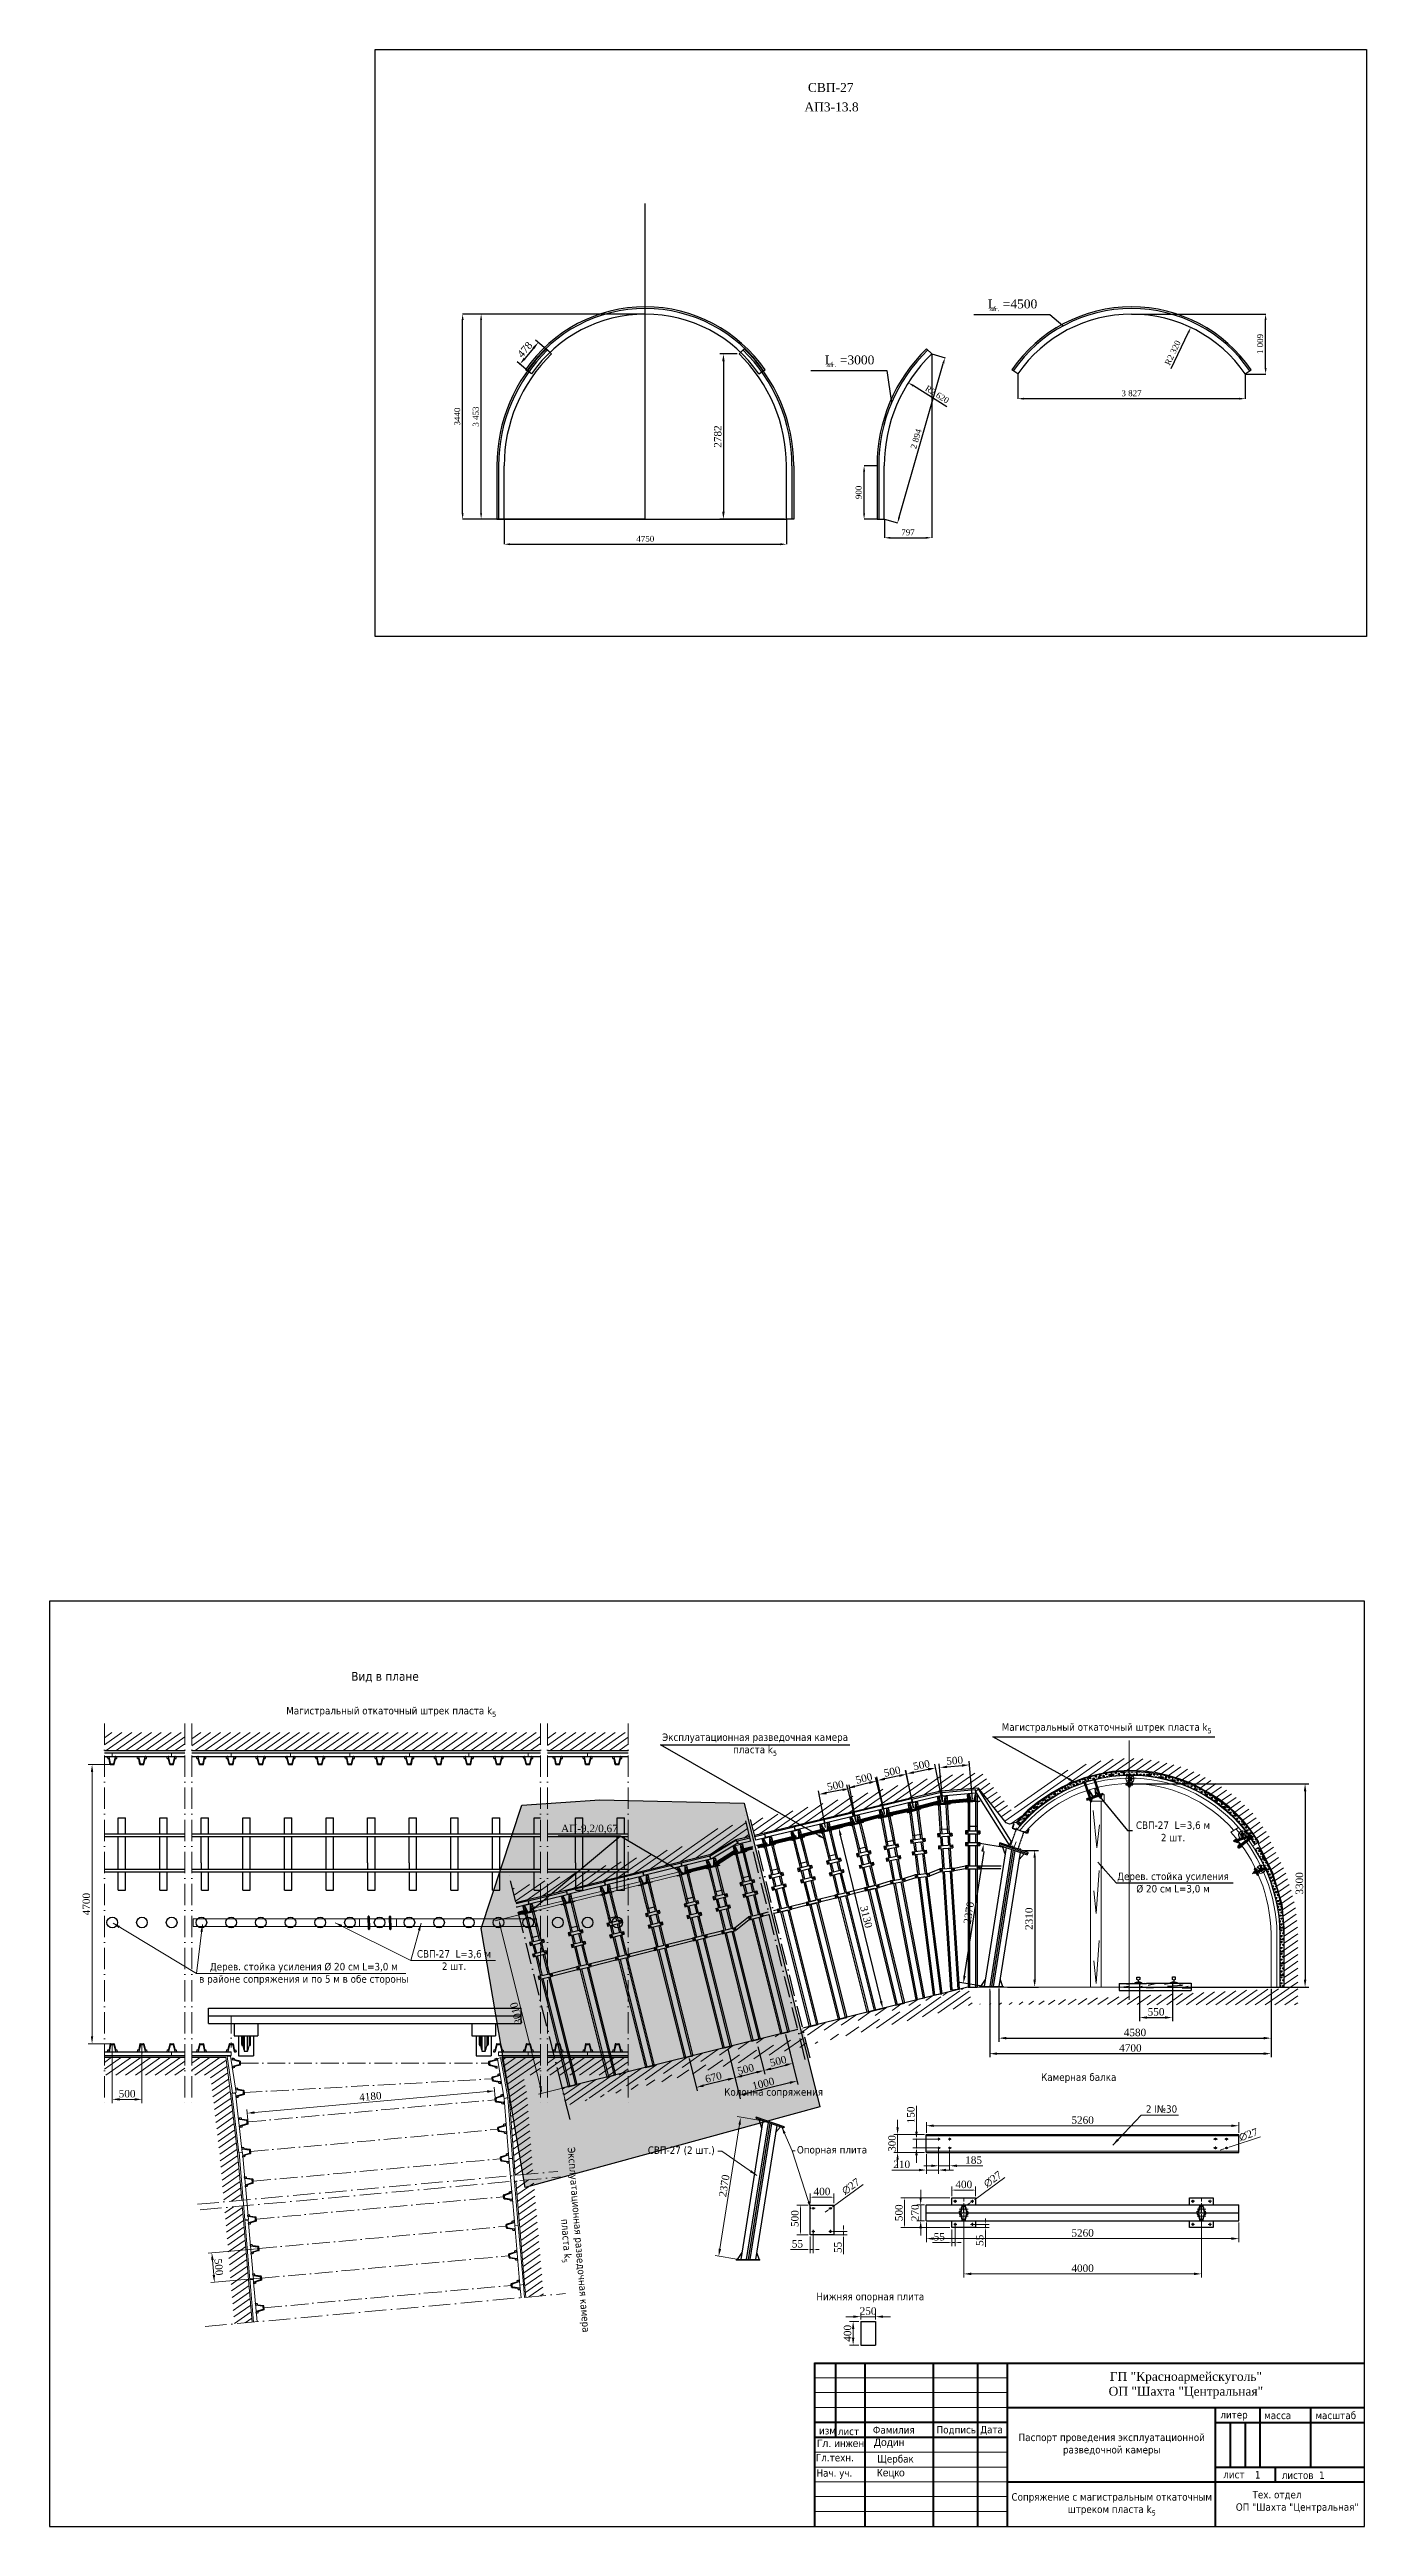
# Model space of a CAD drawing. Header units: millimetres. Extents: x -46762 to 161452, y -66984 to 31524.
# Drawn here: x 139290 to 161452, y -37998 to 3718 of the extents above; entities that cross this region are included whole.
import ezdxf

# ---------------------------------------------------------------- set-up
doc = ezdxf.new("R2010")
doc.units = ezdxf.units.MM
doc.header["$LTSCALE"] = 0.5
for name, pattern in [('ACAD_ISO04W100', [30, 24, -3, 0, -3]), ('ACAD_ISO10W100', [18, 12, -3, 0, -3]), ('DASHDOT', [1, 0.5, -0.25, 0, -0.25])]:
    doc.linetypes.add(name, pattern=pattern)
doc.layers.add('АП155', color=130, linetype='Continuous')
doc.styles.get("Standard").update_dxf_attribs({"font": 'TIMES.TTF'})
doc.dimstyles.new('ISO-25', dxfattribs={"dimscale": 50, "dimtxt": 2.5, "dimasz": 2.5, "dimexe": 1.25, "dimexo": 0.625, "dimtad": 1, "dimdec": 0, "dimtxsty": 'Standard', "dimcen": 2.5, "dimadec": 0, "dimazin": 0, "dimtfac": 1, "dimtdec": 0, "dimtmove": 0, "dimatfit": 3, "dimfxl": 1, "dimarcsym": 0})
doc.dimstyles.get("Standard").update_dxf_attribs({"dimtxt": 0.18, "dimasz": 0.18, "dimexe": 0.18, "dimexo": 0.0625, "dimgap": 0.09, "dimtad": 0, "dimtih": 1, "dimtoh": 1, "dimdec": 4, "dimzin": 0, "dimdsep": 46, "dimtxsty": 'Standard', "dimcen": 0.09, "dimadec": 0, "dimazin": 0, "dimtfac": 1, "dimtdec": 4, "dimtofl": 0, "dimtmove": 0, "dimatfit": 3, "dimfxl": 1, "dimtolj": 1, "dimtzin": 0, "dimarcsym": 0})
pattern_1 = [(35, (40037.6, -28500.79), (-54.633156, 78.02423), [])]
pattern_2 = [(60, (40037.605, -15946.757), (-28.57499, 49.493346), [28.575, -28.575]), (120, (40037.605, -15946.757), (-57.14999, 6e-06), [28.575, -28.575]), (0, (40023.317, -15922.01), (28.575, 49.49334), [28.575, -28.575])]
pattern_3 = [(35, (-8574.79, -15178.66), (-54.633156, 78.02423), [])]

msp = doc.modelspace()

# ---------------------------------------------------------------- texts
for p in [(155101.56, -687.34), (152359.96, -1629.96)]:
    msp.add_text('заг.', height=75).set_placement(p)
at = {"char_height": 150, "attachment_point": 5}
for s, insert in [('СВП-27', (152436.96, 3077.51)), ('АП3-13.8', (152450.17, 2749.83)), ('L  =4500', (155496.47, -567.97)), ('L  =3000', (152754.87, -1510.59))]:
    msp.add_mtext(s, dxfattribs=dict(at, insert=insert))
for s, insert, char_height, width, attachment_point in [('\\A1;{\\fTahoma|b0|i0|c204|p34;Магистральный откаточный штрек пласта \\fTahoma|b0|i0|c0|p34;k\\H0.7x;\\S^ 5;\\fTahoma|b0|i0|c204|p34;\\H1.4286x;  }', (157081.4, -24555.49), 125, 3737.9383, 5), ('\\A1;{\\fTahoma|b0|i0|c204|p34;Эксплуатационная разведочная камера пласта \\fTahoma|b0|i0|c0|p34;k\\H0.7x;\\S^ 5;\\fTahoma|b0|i0|c204|p34;\\H1.4286x;  }', (151163.27, -24830.55), 125, 3497.78, 5), ('{\\fArial|b0|i0|c204|p34;  } АП-9,2/0,67', (147754.39, -26179.64), 125, 1077.805, 1), ('\\A1;{\\fTahoma|b0|i0|c204|p34;СВП-27  \\fTahoma|b0|i0|c0|p34;L=\\fTahoma|b0|i0|c204|p34;3,6 м\\P2 шт.}', (158197.21, -26291.46), 125, 3737.9383, 5), ('\\A1;{\\fTahoma|b0|i0|c204|p34;Дерев. стойка усиления \\P%%C 20 см \\fTahoma|b0|i0|c0|p34;L=3\\fTahoma|b0|i0|c204|p34;,0 м}', (158197.21, -27162.91), 125, 3737.9383, 5), ('ГП "Красноармейскуголь"\\PОП "Шахта "Центральная"', (158413.43, -35620.15), 150, 5998.41, 5), ('{\\fArial|b0|i0|c204|p34;Гл. инжен}', (152201.95, -36535.42), 125, 781.6449, 1), ('{\\fArial|b0|i0|c204|p34;  Додин}', (153067.34, -36516.82), 125, 1060.803, 1), ('\\A1;{\\fTahoma|b0|i0|c204|p34;Паспорт проведения эксплуатационной разведочной камеры }', (157165.98, -36619.34), 125, 3497.78, 5), ('{\\fArial|b0|i0|c204|p34;   Кецко}', (153064.69, -37029.45), 125, 1077.805, 1), ('\\A1;{\\fTahoma|b0|i0|c204|p34;Сопряжение с магистральным откаточным штреком пласта \\fTahoma|b0|i0|c0|p34;k\\H0.7x;\\S^ 5;}', (157165.98, -37625.59), 125, 3497.78, 5)]:
    msp.add_mtext(s, dxfattribs=dict(insert=insert, char_height=char_height, width=width, attachment_point=attachment_point))
at = {"color": 7, "insert": (154762.07, -27663.66), "char_height": 125, "attachment_point": 5, "rotation": 81}
msp.add_mtext('2370', dxfattribs=at)
at = {"color": 7, "lineweight": 0, "insert": (147144.27, -29356.99), "char_height": 125, "attachment_point": 5, "rotation": 104}
msp.add_mtext('3010', dxfattribs=at)
at = {"linetype": 'Continuous', "lineweight": 30, "char_height": 125, "attachment_point": 1}
for s, insert, width in [('{\\fTahoma|b0|i0|c204|p32;литер}', (158993.87, -36053.79), 679.365), ('{\\fTahoma|b0|i0|c204|p32;масса}', (159731.13, -36064.84), 774.78), ('{\\fTahoma|b0|i0|c204|p32;масштаб}', (160593.69, -36064.84), 801.495), ('{\\fTahoma|b0|i0|c204|p32;изм}', (152238.91, -36322.37), 322.785), ('{\\fTahoma|b0|i0|c204|p32;лист}', (152557.04, -36333.98), 469.085), ('{\\fTahoma|b0|i0|c204|p32;Фамилия}', (153145.64, -36310.77), 1119.3), ('{\\fTahoma|b0|i0|c204|p32;Подпись}', (154218.17, -36306.13), 717.56), ('{\\fTahoma|b0|i0|c204|p32;Дата}', (154952.91, -36303.81), 469.085), ('{\\fTahoma|b0|i0|c204|p32;лист}', (159043.22, -37061.59), 685.245), ('{\\fTahoma|b0|i0|c204|p32;листов  1}', (160027.57, -37072.46), 804.89)]:
    msp.add_mtext(s, dxfattribs=dict(at, insert=insert, width=width))
at = {"lineweight": 40, "char_height": 125, "attachment_point": 1}
for s, insert, width in [('{\\fTahoma|b0|i0|c204|p32; Гл.техн.}', (152140.79, -36777.14), 817), ('{\\fTahoma|b0|i0|c204|p32;Щербак}', (153219.14, -36797.25), 652.505), ('{\\fTahoma|b0|i0|c204|p32;      Тех. отдел\\PОП "Шахта "Центральная"}', (159254.31, -37400.11), 2136.3132)]:
    msp.add_mtext(s, dxfattribs=dict(at, insert=insert, width=width))
at = {"linetype": 'Continuous', "lineweight": 40, "insert": (152149.81, -37035.82), "char_height": 125, "width": 787.03, "attachment_point": 1}
msp.add_mtext('{\\fTahoma|b0|i0|c204|p32; Нач. уч.}', dxfattribs=at)
at = {"lineweight": 15, "insert": (159576.85, -37066.08), "char_height": 125, "width": 273.265, "attachment_point": 1}
msp.add_mtext('{\\fTahoma|b0|i0|c204|p32;1}', dxfattribs=at)

# ---------------------------------------------------------------- blocks, each defined once
blk = doc.blocks.new('пзска2')
h = blk.add_hatch(color=9)
edge = h.paths.add_edge_path()
edge.add_line((79388, 12481), (79627, 12401))
edge.add_line((79627, 12401), (79619, 12379))
edge.add_line((79619, 12379), (79381, 12459))
edge.add_arc((79388, 12469), 12.2, 90.4648, 231.6592, ccw=False)
edge = h.paths.add_edge_path()
edge.add_line((79376, 12453), (79570, 12307))
edge.add_line((79570, 12307), (79556, 12289))
edge.add_line((79556, 12289), (79363, 12435))
edge.add_arc((79372, 12442), 12.1, 71.1276, 214.8727, ccw=False)
h = blk.add_hatch(color=9)
edge = h.paths.add_edge_path()
edge.add_arc((79628, 12421), 1.91, 52.9657, 133.1879)
edge.add_line((79626, 12422), (79623, 12419))
edge.add_arc((79624, 12417), 1.91, 133.1879, 232.9657)
edge.add_line((79623, 12416), (79629, 12411))
edge.add_arc((79628, 12410), 1.91, -18.6651, 52.9657, ccw=False)
edge.add_line((79630, 12409), (79615, 12366))
edge.add_arc((79612, 12367), 2.91, 257.4586, 341.307, ccw=False)
edge.add_line((79612, 12364), (79592, 12376))
edge.add_arc((79591, 12374), 1.91, 60.7198, 142.9657)
edge.add_line((79589, 12375), (79559, 12335))
edge.add_arc((79561, 12334), 1.91, 142.9657, 217.0077)
edge.add_line((79559, 12333), (79574, 12314))
edge.add_arc((79572, 12313), 1.91, -37.0343, 37.0077, ccw=False)
edge.add_line((79574, 12311), (79553, 12284))
edge.add_arc((79552, 12286), 1.91, 243.7588, 322.9657, ccw=False)
edge.add_line((79551, 12284), (79530, 12294))
edge.add_arc((79529, 12293), 1.74, 58.6765, 148.048)
edge.add_line((79528, 12294), (79523, 12287))
edge.add_arc((79524, 12285), 1.91, 142.9657, 232.9657)
edge.add_line((79523, 12284), (79527, 12281))
edge.add_arc((79528, 12283), 1.91, 232.9657, 322.9657)
edge.add_line((79529, 12281), (79530, 12283))
edge.add_arc((79532, 12281), 1.91, 63.7588, 142.9657, ccw=False)
edge.add_line((79533, 12283), (79554, 12273))
edge.add_arc((79554, 12274), 1.68, 236.893, 329.8315)
edge.add_line((79556, 12274), (79585, 12311))
edge.add_arc((79583, 12313), 1.91, 322.9657, 397.0077)
edge.add_line((79585, 12314), (79570, 12333))
edge.add_arc((79572, 12334), 1.91, 142.9657, 217.0077, ccw=False)
edge.add_line((79570, 12335), (79592, 12364))
edge.add_arc((79593, 12363), 1.91, 60.7198, 142.9657, ccw=False)
edge.add_line((79594, 12364), (79614, 12353))
edge.add_arc((79615, 12355), 1.91, 240.7198, 322.9657)
edge.add_line((79616, 12354), (79622, 12362))
edge.add_arc((79621, 12363), 1.91, 322.9657, 341.3349)
edge.add_line((79623, 12362), (79640, 12412))
edge.add_arc((79638, 12413), 1.91, 341.3349, 412.9657)
edge.add_line((79639, 12415), (79629, 12422))
edge = h.paths.add_edge_path(flags=16)
edge.add_arc((79621, 12363), 1.91, 322.9657, 341.3349)
edge.add_arc((79621, 12363), 1.91, 322.9657, 341.3349)
edge = h.paths.add_edge_path(flags=17)
edge.add_arc((79621, 12363), 1.91, 322.9657, 341.3349)
for points in [[(79584, 12310), (79599, 12299), (79572, 12263), (79557, 12275)], [(79593, 12290), (79605, 12281), (79591, 12262), (79579, 12272)], [(79638, 12408), (79657, 12402), (79642, 12360), (79624, 12366)], [(79653, 12392), (79646, 12371), (79661, 12365), (79669, 12387)]]:
    blk.add_hatch(color=9).paths.add_polyline_path(points)
at = {"color": 7}
for points in [[(79376, 12453), (79570, 12307), (79556, 12289), (79363, 12435)], [(79627, 12401), (79619, 12379), (79381, 12459)], [(79388, 12481), (79627, 12401)], [(79593, 12290), (79605, 12281), (79591, 12262), (79579, 12272), (79593, 12290)], [(79653, 12392), (79646, 12371), (79661, 12365), (79669, 12387), (79653, 12392)]]:
    blk.add_lwpolyline(points, dxfattribs=at)
at = {"color": 9, "linetype": 'ByBlock', "lineweight": 30}
blk.add_arc((79390, 12450), 32.1, 52.1742, 238.6492, dxfattribs=at)
at = {"layer": 'АП155', "color": 7, "lineweight": 9}
for p, q in [((79523, 12287), (79528, 12294)), ((79523, 12284), (79527, 12281)), ((79529, 12281), (79530, 12283)), ((79530, 12294), (79551, 12284)), ((79533, 12283), (79554, 12273)), ((79553, 12284), (79574, 12311)), ((79556, 12274), (79585, 12311)), ((79557, 12275), (79584, 12310)), ((79572, 12263), (79557, 12275)), ((79559, 12335), (79589, 12375)), ((79574, 12314), (79559, 12333)), ((79560, 12278), (79560, 12278)), ((79570, 12335), (79592, 12364)), ((79585, 12314), (79570, 12333)), ((79570, 12293), (79586, 12281)), ((79599, 12299), (79572, 12263)), ((79579, 12272), (79591, 12262)), ((79582, 12308), (79582, 12308)), ((79584, 12310), (79599, 12299)), ((79591, 12262), (79605, 12281)), ((79612, 12364), (79592, 12376)), ((79605, 12281), (79593, 12290)), ((79614, 12353), (79594, 12364)), ((79630, 12409), (79615, 12366)), ((79622, 12362), (79616, 12354)), ((79623, 12419), (79626, 12422)), ((79623, 12416), (79629, 12411)), ((79640, 12412), (79623, 12362)), ((79624, 12366), (79638, 12408)), ((79642, 12360), (79624, 12366)), ((79629, 12422), (79639, 12415)), ((79650, 12381), (79631, 12387)), ((79638, 12408), (79657, 12402)), ((79657, 12402), (79642, 12360)), ((79646, 12371), (79661, 12365)), ((79669, 12387), (79653, 12392)), ((79661, 12365), (79669, 12387))]:
    blk.add_line(p, q, dxfattribs=at)
for centre, radius, start, end in [((79372, 12442), 12.1, 71.1276, 214.8727), ((79388, 12469), 12.2, 90.4648, 231.6592), ((79524, 12285), 1.91, 142.9657, 232.9657), ((79528, 12283), 1.91, 232.9657, 322.9657), ((79529, 12293), 1.74, 58.6765, 148.048), ((79532, 12281), 1.91, 63.7588, 142.9657), ((79552, 12286), 1.91, 243.7588, 322.9657), ((79554, 12274), 1.68, 236.893, 329.8315), ((79561, 12334), 1.91, 142.9657, 217.0077), ((79572, 12334), 1.91, 142.9657, 217.0077), ((79572, 12313), 1.91, 322.9657, 37.0077), ((79583, 12313), 1.91, 322.9657, 37.0077), ((79591, 12374), 1.91, 60.7198, 142.9657), ((79593, 12363), 1.91, 60.7198, 142.9657), ((79612, 12367), 2.91, 257.4586, 341.307), ((79615, 12355), 1.91, 240.7198, 322.9657), ((79624, 12417), 1.91, 133.1879, 232.9657), ((79621, 12363), 1.91, 322.9657, 341.3349), ((79621, 12363), 1.91, 322.9657, 341.3349), ((79621, 12363), 1.91, 322.9657, 341.3349), ((79621, 12363), 1.91, 322.9657, 341.3349), ((79628, 12421), 1.91, 52.9657, 133.1879), ((79628, 12410), 1.91, 341.3349, 52.9657), ((79638, 12413), 1.91, 341.3349, 52.9657)]:
    blk.add_arc(centre, radius, start, end, dxfattribs=at)
blk = doc.blocks.new('ск16')
for points in [[(76563, 28117), (76443, 28117), (76443, 28097), (76563, 28097)], [(76522, 28097), (76522, 28075), (76484, 28075), (76484, 28097)], [(76495, 28075), (76511, 28075), (76511, 28057), (76495, 28057)]]:
    blk.add_hatch(color=9).paths.add_polyline_path(points)
h = blk.add_hatch(color=9)
edge = h.paths.add_edge_path()
edge.add_line((76511, 28277), (76511, 28117))
edge.add_line((76511, 28117), (76495, 28117))
edge.add_line((76495, 28117), (76495, 28277))
edge.add_arc((76503, 28277), 8, 0, 180, ccw=False)
at = {"color": 7}
for p, q in [((76443, 28117), (76443, 28097)), ((76563, 28117), (76443, 28117)), ((76443, 28097), (76563, 28097)), ((76495, 28117), (76495, 28277)), ((76495, 28075), (76495, 28057)), ((76511, 28117), (76511, 28277)), ((76511, 28075), (76511, 28057)), ((76563, 28097), (76563, 28117))]:
    blk.add_line(p, q, dxfattribs=at)
for points in [[(76503, 28097), (76522, 28097), (76522, 28075), (76484, 28075), (76484, 28097), (76522, 28097)], [(76522, 28097), (76522, 28075), (76484, 28075), (76484, 28097), (76522, 28097)], [(76511, 28277), (76511, 28117), (76495, 28117), (76495, 28277)], [(76495, 28075), (76511, 28075), (76511, 28057), (76495, 28057), (76495, 28075)]]:
    blk.add_lwpolyline(points, dxfattribs=at)
blk.add_arc((76503, 28277), 8, 0, 180, dxfattribs=at)
blk = doc.blocks.new('*D138')
at = {"color": 0, "lineweight": -2}
for p, q in [((155681, -26611), (155931, -26611)), ((155869, -26736), (155869, -28790)), ((155410, -28915), (155931, -28915))]:
    blk.add_line(p, q, dxfattribs=at)
at = {"color": 0, "lineweight": 30}
for points in [[(155848, -26736), (155889, -26736), (155869, -26611)], [(155848, -28790), (155889, -28790), (155869, -28915)]]:
    blk.add_solid(points, dxfattribs=at)
at = {"layer": 'Defpoints', "color": 0, "lineweight": 30}
for p in [(155649, -26611), (155378, -28915), (155869, -28915)]:
    blk.add_point(p, dxfattribs=at)
at = {"color": 0, "insert": (155774, -27763), "char_height": 125, "attachment_point": 5, "rotation": 90}
blk.add_mtext('2310', dxfattribs=at)
blk = doc.blocks.new('*D139')
at = {"color": 0, "lineweight": -2}
for p, q in [((157462, -25492), (160482, -25492)), ((160420, -25617), (160420, -28790)), ((157462, -28915), (160482, -28915))]:
    blk.add_line(p, q, dxfattribs=at)
at = {"color": 0, "lineweight": 30}
for points in [[(160399, -25617), (160441, -25617), (160420, -25492)], [(160399, -28790), (160441, -28790), (160420, -28915)]]:
    blk.add_solid(points, dxfattribs=at)
at = {"layer": 'Defpoints', "color": 0, "lineweight": 30}
for p in [(157431, -25492), (157431, -28915), (160420, -28915)]:
    blk.add_point(p, dxfattribs=at)
at = {"color": 0, "insert": (160325, -27168), "char_height": 125, "attachment_point": 5, "rotation": 90}
blk.add_mtext('3300', dxfattribs=at)
blk = doc.blocks.new('11122')
for p, q in [((114546, 18362), (114546, 18333)), ((114546, 18362), (114565, 18362)), ((114546, 18362), (114546, 18002)), ((114595, 18252), (114571, 18358)), ((114571, 18357), (114571, 18356)), ((114646, 18252), (114671, 18358)), ((114670, 18357), (114670, 18356)), ((114676, 18362), (114695, 18362)), ((114695, 18362), (114695, 18333)), ((114695, 18362), (114695, 18002)), ((114546, 18333), (114566, 18333)), ((114546, 18002), (114546, 17743)), ((114571, 18328), (114571, 18002)), ((114591, 18245), (114571, 18328)), ((114571, 18002), (114571, 17743)), ((114595, 18252), (114646, 18252)), ((114597, 18239), (114644, 18239)), ((114650, 18245), (114670, 18328)), ((114670, 18328), (114670, 18002)), ((114670, 18002), (114670, 17743)), ((114675, 18333), (114695, 18333)), ((114695, 18002), (114695, 17743)), ((114546, 17743), (114500, 17743)), ((114500, 17743), (114500, 17693)), ((114500, 17693), (114741, 17693)), ((114500, 17543), (114741, 17543)), ((114500, 17543), (114500, 17493)), ((114546, 17818), (114695, 17818)), ((114546, 17743), (114695, 17743)), ((114546, 17693), (114546, 17543)), ((114546, 17693), (114546, 17543)), ((114571, 17693), (114571, 17543)), ((114571, 17693), (114571, 17543)), ((114670, 17693), (114670, 17543)), ((114670, 17693), (114670, 17543)), ((114695, 17743), (114741, 17743)), ((114695, 17693), (114695, 17543)), ((114695, 17693), (114695, 17543)), ((114741, 17743), (114741, 17693)), ((114741, 17543), (114741, 17493)), ((114500, 17493), (114741, 17493)), ((114500, 17153), (114500, 17103)), ((114546, 17153), (114500, 17153)), ((114546, 17493), (114546, 17202)), ((114546, 17202), (114546, 17153)), ((114546, 17153), (114695, 17153)), ((114571, 17493), (114571, 17202)), ((114571, 17202), (114571, 17153)), ((114670, 17493), (114670, 17202)), ((114670, 17202), (114670, 17153)), ((114695, 17493), (114695, 17202)), ((114695, 17202), (114695, 17153)), ((114695, 17153), (114741, 17153)), ((114741, 17153), (114741, 17103)), ((114741, 17153), (115170, 17153)), ((114500, 17103), (114741, 17103)), ((114546, 17103), (114546, 15110)), ((114571, 17103), (114571, 15110)), ((114670, 17103), (114670, 15110)), ((114695, 17103), (114695, 15110)), ((115170, 17103), (114741, 17103)), ((114546, 15110), (114695, 15110))]:
    blk.add_line(p, q)
for centre in [(114528, 17718), (114528, 17518), (114713, 17718), (114713, 17518), (114528, 17128), (114713, 17128)]:
    blk.add_circle(centre, 13.5)
for centre, radius, start, end in [((114565, 18356), 6, 0, 90), ((114676, 18356), 6, 90, 180), ((114566, 18328), 5, 0, 90), ((114597, 18245), 6, 180, 270), ((114644, 18245), 6, 270, 0), ((114675, 18328), 5, 90, 180)]:
    blk.add_arc(centre, radius, start, end)
blk = doc.blocks.new('*D140')
at = {"color": 0, "lineweight": -2}
for p, q in [((154323, -25800), (154264, -25154)), ((154394, -25205), (154647, -25183)), ((154824, -25754), (154766, -25109))]:
    blk.add_line(p, q, dxfattribs=at)
at = {"color": 0, "lineweight": 30}
for points in [[(154393, -25185), (154396, -25226), (154270, -25217)], [(154645, -25162), (154649, -25203), (154771, -25171)]]:
    blk.add_solid(points, dxfattribs=at)
at = {"layer": 'Defpoints', "color": 0, "lineweight": 30}
for p in [(154771, -25171), (154326, -25831), (154827, -25785)]:
    blk.add_point(p, dxfattribs=at)
at = {"color": 0, "insert": (154522, -25099), "char_height": 125, "attachment_point": 5, "rotation": 5.1732}
blk.add_mtext('500', dxfattribs=at)
blk = doc.blocks.new('*D141')
at = {"color": 0, "lineweight": -2}
for p, q in [((153829, -25901), (153698, -25262)), ((154078, -25248), (153833, -25298)), ((154319, -25801), (154188, -25162))]:
    blk.add_line(p, q, dxfattribs=at)
at = {"color": 0, "lineweight": 30}
for points in [[(153829, -25278), (153837, -25318), (153711, -25323)], [(154074, -25227), (154082, -25268), (154200, -25223)]]:
    blk.add_solid(points, dxfattribs=at)
at = {"layer": 'Defpoints', "color": 0, "lineweight": 30}
for p in [(153711, -25323), (154325, -25831), (153836, -25932)]:
    blk.add_point(p, dxfattribs=at)
at = {"color": 0, "insert": (153964, -25174), "char_height": 125, "attachment_point": 5, "rotation": 11.5975}
blk.add_mtext('500', dxfattribs=at)
blk = doc.blocks.new('*D142')
at = {"color": 0, "lineweight": -2}
for p, q in [((153348, -26007), (153211, -25373)), ((153588, -25356), (153347, -25408)), ((153834, -25902), (153697, -25268))]:
    blk.add_line(p, q, dxfattribs=at)
at = {"color": 0, "lineweight": 30}
for points in [[(153342, -25387), (153351, -25428), (153225, -25434)], [(153583, -25335), (153592, -25376), (153710, -25329)]]:
    blk.add_solid(points, dxfattribs=at)
at = {"layer": 'Defpoints', "color": 0, "lineweight": 30}
for p in [(153225, -25434), (153355, -26037), (153840, -25932)]:
    blk.add_point(p, dxfattribs=at)
at = {"color": 0, "insert": (153471, -25284), "char_height": 125, "attachment_point": 5, "rotation": 12.2039}
blk.add_mtext('500', dxfattribs=at)
blk = doc.blocks.new('*D143')
at = {"color": 0, "lineweight": -2}
for p, q in [((153349, -26007), (153192, -25382)), ((152863, -26130), (152706, -25505)), ((153086, -25473), (152842, -25535))]:
    blk.add_line(p, q, dxfattribs=at)
at = {"color": 0, "lineweight": 30}
for points in [[(153081, -25453), (153091, -25493), (153207, -25443)], [(152837, -25514), (152847, -25555), (152721, -25565)]]:
    blk.add_solid(points, dxfattribs=at)
at = {"layer": 'Defpoints', "color": 0, "lineweight": 30}
for p in [(152721, -25565), (152871, -26160), (153357, -26038)]:
    blk.add_point(p, dxfattribs=at)
at = {"color": 0, "insert": (152996, -25398), "char_height": 125, "attachment_point": 5, "rotation": 14.1338}
blk.add_mtext('500', dxfattribs=at)
blk = doc.blocks.new('*D148')
at = {"color": 0, "lineweight": -2}
for p, q in [((152350, -26228), (152230, -25607)), ((152634, -25593), (152365, -25645)), ((152865, -26129), (152745, -25508))]:
    blk.add_line(p, q, dxfattribs=at)
at = {"color": 0, "lineweight": 30}
for points in [[(152361, -25624), (152369, -25665), (152242, -25668)], [(152630, -25573), (152638, -25613), (152757, -25569)]]:
    blk.add_solid(points, dxfattribs=at)
at = {"layer": 'Defpoints', "color": 0, "lineweight": 30}
for p in [(152242, -25668), (152356, -26259), (152871, -26160)]:
    blk.add_point(p, dxfattribs=at)
at = {"color": 0, "insert": (152515, -25519), "char_height": 125, "attachment_point": 5, "rotation": 10.8785}
blk.add_mtext('500', dxfattribs=at)
blk = doc.blocks.new('скобка')
at = {"lineweight": 15, "true_color": 0xffffff}
blk.add_hatch(color=7, dxfattribs=at).paths.add_polyline_path([(114382, 3025), (114382, 3035), (114619, 3050), (114620, 3040)])
at = {"lineweight": 15}
for p, q in [((114619, 3050), (114382, 3035)), ((114382, 3025), (114620, 3040)), ((114382, 3035), (114382, 3025)), ((114407, 3152), (114412, 3087)), ((114415, 3027), (114417, 3011)), ((114558, 3176), (114421, 3168)), ((114574, 3162), (114578, 3098)), ((114582, 3038), (114583, 3019))]:
    blk.add_line(p, q, dxfattribs=at)
at = {"lineweight": 15, "extrusion": (0, 0, -1)}
for centre, major_axis, start_param, end_param in [((114422, 3153), (-10.6, 10.6), 5.43291, 7.003706), ((114559, 3161), (10.6, 10.6), -0.850275, 0.720521)]:
    blk.add_ellipse(centre, major_axis=major_axis, ratio=1, start_param=start_param, end_param=end_param, dxfattribs=at)
blk = doc.blocks.new('скобка в сборке')
at = {"lineweight": 15, "true_color": 0xffffff}
for points in [[(113677, 2545), (113676, 2555), (113913, 2577), (113914, 2567)], [(113827, 2619), (114244, 2672), (114250, 2622), (113833, 2570)]]:
    blk.add_hatch(color=7, dxfattribs=at).paths.add_polyline_path(points)
at = {"lineweight": 15}
for p, q in [((113913, 2577), (113676, 2555)), ((113676, 2555), (113677, 2545)), ((113677, 2545), (113914, 2567)), ((113698, 2672), (113704, 2608)), ((113710, 2548), (113712, 2532)), ((113848, 2702), (113712, 2689)), ((113827, 2619), (114244, 2672)), ((113827, 2619), (113833, 2569)), ((113833, 2570), (114250, 2622)), ((113865, 2688), (113871, 2623)), ((113876, 2561), (113877, 2542)), ((114244, 2672), (114250, 2622))]:
    blk.add_line(p, q, dxfattribs=at)
at = {"lineweight": 15, "extrusion": (0, 0, -1)}
for centre, major_axis, start_param, end_param in [((113713, 2674), (-10.9, 10.3), 5.43291, 7.003706), ((113850, 2687), (10.3, 10.9), -0.850275, 0.720521)]:
    blk.add_ellipse(centre, major_axis=major_axis, ratio=1, start_param=start_param, end_param=end_param, dxfattribs=at)
blk = doc.blocks.new('скосштри')
at = {"lineweight": 15, "true_color": 0xffffff}
blk.add_hatch(color=7, dxfattribs=at).paths.add_polyline_path([(112211, 2178), (112208, 2187), (112440, 2242), (112442, 2232)])
at = {"linetype": 'ACAD_ISO10W100', "true_color": 0xffffff}
blk.add_hatch(color=7, dxfattribs=at).paths.add_polyline_path([(112350, 2272), (112782, 2374), (112794, 2325), (112362, 2223)])
at = {"lineweight": 15}
for p, q in [((112440, 2242), (112208, 2187)), ((112208, 2187), (112211, 2178)), ((112211, 2178), (112442, 2232)), ((112214, 2307), (112229, 2244)), ((112359, 2356), (112225, 2325)), ((112243, 2185), (112247, 2169)), ((112350, 2272), (112782, 2374)), ((112350, 2272), (112362, 2223)), ((112362, 2223), (112794, 2325)), ((112377, 2345), (112392, 2282)), ((112406, 2221), (112410, 2203)), ((112782, 2374), (112794, 2325))]:
    blk.add_line(p, q, dxfattribs=at)
at = {"color": 7, "linetype": 'ACAD_ISO10W100'}
blk.add_line((112442, 2232), (112440, 2242), dxfattribs=at)
at = {"lineweight": 15, "extrusion": (0, 0, -1)}
for centre, major_axis, start_param, end_param in [((112229, 2310), (-12.2, 8.7), 5.43291, 7.003706), ((112362, 2342), (8.7, 12.2), -0.850275, 0.720521)]:
    blk.add_ellipse(centre, major_axis=major_axis, ratio=1, start_param=start_param, end_param=end_param, dxfattribs=at)
blk = doc.blocks.new('*D144')
at = {"color": 0, "lineweight": -2}
for p, q in [((150704, -29952), (150915, -30797)), ((151675, -29710), (151885, -30556)), ((151749, -30525), (151021, -30706))]:
    blk.add_line(p, q, dxfattribs=at)
at = {"color": 0, "lineweight": 30}
for points in [[(151016, -30686), (151026, -30727), (150900, -30737)], [(151744, -30505), (151754, -30545), (151870, -30495)]]:
    blk.add_solid(points, dxfattribs=at)
at = {"layer": 'Defpoints', "color": 0, "lineweight": 30}
for p in [(150697, -29922), (151667, -29680), (150900, -30737)]:
    blk.add_point(p, dxfattribs=at)
at = {"color": 0, "insert": (151301, -30539), "char_height": 125, "attachment_point": 5, "rotation": 13.9911}
blk.add_mtext('1000', dxfattribs=at)
blk = doc.blocks.new('*D145')
at = {"color": 0, "lineweight": -2}
for p, q in [((151212, -29920), (151326, -30380)), ((150726, -30041), (150841, -30501)), ((150947, -30410), (151190, -30349))]:
    blk.add_line(p, q, dxfattribs=at)
at = {"color": 0, "lineweight": 30}
for points in [[(150942, -30389), (150952, -30430), (150826, -30440)], [(151185, -30329), (151195, -30369), (151311, -30319)]]:
    blk.add_solid(points, dxfattribs=at)
at = {"layer": 'Defpoints', "color": 0, "lineweight": 30}
for p in [(150719, -30011), (151204, -29890), (151311, -30319)]:
    blk.add_point(p, dxfattribs=at)
at = {"color": 0, "insert": (151005, -30298), "char_height": 125, "attachment_point": 5, "rotation": 13.9984}
blk.add_mtext('500', dxfattribs=at)
blk = doc.blocks.new('*D146')
at = {"color": 0, "lineweight": -2}
for p, q in [((151212, -29920), (151326, -30379)), ((151697, -29799), (151811, -30258)), ((151432, -30288), (151675, -30228))]:
    blk.add_line(p, q, dxfattribs=at)
at = {"color": 0, "lineweight": 30}
for points in [[(151427, -30268), (151437, -30309), (151311, -30319)], [(151670, -30208), (151680, -30248), (151796, -30198)]]:
    blk.add_solid(points, dxfattribs=at)
at = {"layer": 'Defpoints', "color": 0, "lineweight": 30}
for p in [(151204, -29890), (151689, -29769), (151796, -30198)]:
    blk.add_point(p, dxfattribs=at)
at = {"color": 0, "insert": (151552, -30161), "char_height": 125, "attachment_point": 5, "rotation": 13.9984}
blk.add_mtext('500', dxfattribs=at)
blk = doc.blocks.new('*D147')
at = {"color": 0, "lineweight": -2}
for p, q in [((150704, -29952), (150841, -30502)), ((150054, -30114), (150191, -30664)), ((150705, -30472), (150297, -30573))]:
    blk.add_line(p, q, dxfattribs=at)
at = {"color": 0, "lineweight": 30}
for points in [[(150700, -30451), (150710, -30492), (150826, -30441)], [(150292, -30553), (150302, -30593), (150176, -30603)]]:
    blk.add_solid(points, dxfattribs=at)
at = {"layer": 'Defpoints', "color": 0, "lineweight": 30}
for p in [(150697, -29922), (150047, -30084), (150176, -30603)]:
    blk.add_point(p, dxfattribs=at)
at = {"color": 0, "insert": (150463, -30434), "char_height": 125, "attachment_point": 5, "rotation": 14}
blk.add_mtext('670', dxfattribs=at)
blk = doc.blocks.new('ско670')
at = {"lineweight": 15, "true_color": 0xffffff}
blk.add_hatch(color=7, dxfattribs=at).paths.add_polyline_path([(109166, 1294), (109163, 1304), (109394, 1361), (109396, 1352)])
at = {"true_color": 0xffffff}
blk.add_hatch(color=7, dxfattribs=at).paths.add_polyline_path([(109304, 1391), (109876, 1533), (109888, 1484), (109316, 1342)])
at = {"lineweight": 15}
for p, q in [((109394, 1361), (109163, 1304)), ((109163, 1304), (109166, 1294)), ((109166, 1294), (109396, 1352)), ((109168, 1423), (109183, 1361)), ((109311, 1475), (109178, 1442)), ((109198, 1302), (109202, 1286)), ((109304, 1391), (109876, 1533)), ((109304, 1391), (109316, 1342)), ((109316, 1342), (109888, 1484)), ((109330, 1464), (109345, 1401)), ((109360, 1340), (109364, 1322)), ((109876, 1533), (109888, 1484))]:
    blk.add_line(p, q, dxfattribs=at)
at = {"color": 7, "linetype": 'ACAD_ISO10W100'}
blk.add_line((109396, 1352), (109394, 1361), dxfattribs=at)
at = {"lineweight": 15, "extrusion": (0, 0, -1)}
for centre, major_axis, start_param, end_param in [((109182, 1427), (-12.3, 8.5), 5.43291, 7.003706), ((109315, 1460), (8.5, 12.3), -0.850275, 0.720521)]:
    blk.add_ellipse(centre, major_axis=major_axis, ratio=1, start_param=start_param, end_param=end_param, dxfattribs=at)
blk = doc.blocks.new('*D149')
at = {"color": 0, "lineweight": -2}
for p, q in [((152360, -26286), (152634, -26219)), ((153284, -29153), (152603, -26356)), ((153100, -29326), (153374, -29259))]:
    blk.add_line(p, q, dxfattribs=at)
at = {"color": 0, "lineweight": 30}
for points in [[(152623, -26351), (152582, -26360), (152573, -26234)], [(153304, -29148), (153263, -29157), (153313, -29274)]]:
    blk.add_solid(points, dxfattribs=at)
at = {"layer": 'Defpoints', "color": 0, "lineweight": 30}
for p in [(152573, -26234), (152330, -26293), (153070, -29333)]:
    blk.add_point(p, dxfattribs=at)
at = {"color": 0, "lineweight": 0, "insert": (153035, -27732), "char_height": 125, "attachment_point": 5, "rotation": 283.6862}
blk.add_mtext('3130', dxfattribs=at)
blk = doc.blocks.new('A$C34737958')
at = {"color": 7, "linetype": 'Continuous', "const_width": 0.5}
for points in [[(205, 171), (137, 171)], [(169, 161), (141, 166)], [(205, 171), (273, 171)], [(240, 161), (269, 166)], [(205, -129), (137, -129)], [(169, -119), (141, -124)], [(205, -129), (273, -129)], [(240, -119), (269, -124)]]:
    blk.add_lwpolyline(points, dxfattribs=at)
for points in [[(137, 171, 0.348316), (141, 166, 0.348316)], [(201, 21), (201, 146, 0.360339), (192, 157), (169, 161)], [(201, 21), (201, -103, -0.360339), (192, -114), (169, -119)], [(208, 21), (208, 146, -0.360339), (217, 157), (240, 161)], [(208, 21), (208, -103, 0.360339), (217, -114), (240, -119)], [(273, 171, -0.348316), (269, 166, -0.348316)], [(137, -129, -0.348316), (141, -124, -0.348316)], [(273, -129, 0.348316), (269, -124, 0.348316)]]:
    blk.add_lwpolyline(points, format="xyb", dxfattribs=at)
at = {"color": 7, "linetype": 'DASHDOT'}
blk.add_lwpolyline([(205, 191), (205, -135)], dxfattribs=at)
at = {"color": 7, "linetype": 'Continuous'}
for points in [[(224, -119), (257, -119)], [(240, -108), (240, -129)]]:
    blk.add_lwpolyline(points, dxfattribs=at)
blk = doc.blocks.new('Уголок 100')
at = {"lineweight": 15}
h = blk.add_hatch(dxfattribs=at)
h.set_pattern_fill('ANSI31', color=256, scale=5, style=0)
h.set_pattern_definition([(45, (31401.693, 1330.28), (-11.22532, 11.22532), [])])
h.paths.add_polyline_path([(0, -100), (6, -100, 0.414214), (10, -96), (10, -22, -0.414214), (22, -10), (96, -10, 0.414214), (100, -6), (100, 0), (0, 0)])
at = {"lineweight": 30}
for p, q in [((0, -100), (0, 0)), ((0, 0), (100, 0)), ((10, -96), (10, -22)), ((22, -10), (96, -10))]:
    blk.add_line(p, q, dxfattribs=at)
for points in [[(100, 0), (100, -6)], [(0, -100), (6, -100)]]:
    blk.add_lwpolyline(points, dxfattribs=at)
for centre, radius, start, end in [((6, -96), 4, 270, 0), ((22, -22), 12, 90, 180), ((96, -6), 4, 270, 360)]:
    blk.add_arc(centre, radius, start, end, dxfattribs=at)
blk = doc.blocks.new('*D173')
at = {"color": 0, "lineweight": -2}
for p, q in [((157636, -28821), (157636, -29490)), ((158187, -28819), (158187, -29490)), ((157761, -29427), (158062, -29427))]:
    blk.add_line(p, q, dxfattribs=at)
at = {"color": 0, "lineweight": 30}
for points in [[(157761, -29406), (157761, -29448), (157636, -29427)], [(158062, -29406), (158062, -29448), (158187, -29427)]]:
    blk.add_solid(points, dxfattribs=at)
at = {"layer": 'Defpoints', "color": 0, "lineweight": 30}
for p in [(157636, -28790), (158187, -28788), (158187, -29427)]:
    blk.add_point(p, dxfattribs=at)
at = {"color": 0, "lineweight": 0, "insert": (157912, -29332), "char_height": 125, "attachment_point": 5}
blk.add_mtext('550', dxfattribs=at)
blk = doc.blocks.new('*D174')
at = {"color": 0, "lineweight": -2}
for p, q in [((155112, -28977), (155112, -30097)), ((159847, -28977), (159847, -30097)), ((155237, -30035), (159722, -30035))]:
    blk.add_line(p, q, dxfattribs=at)
at = {"color": 0, "lineweight": 30}
for points in [[(155237, -30014), (155237, -30056), (155112, -30035)], [(159722, -30014), (159722, -30056), (159847, -30035)]]:
    blk.add_solid(points, dxfattribs=at)
at = {"layer": 'Defpoints', "color": 0, "lineweight": 30}
for p in [(155112, -28946), (159847, -28946), (159847, -30035)]:
    blk.add_point(p, dxfattribs=at)
at = {"color": 0, "lineweight": 0, "insert": (157480, -29940), "char_height": 125, "attachment_point": 5}
blk.add_mtext('4700', dxfattribs=at)
blk = doc.blocks.new('*D175')
at = {"color": 0, "lineweight": -2}
for p, q in [((155268, -28935), (155268, -29837)), ((159847, -28946), (159847, -29837)), ((155393, -29774), (159722, -29774))]:
    blk.add_line(p, q, dxfattribs=at)
at = {"color": 0, "lineweight": 30}
for points in [[(155393, -29753), (155393, -29795), (155268, -29774)], [(159722, -29753), (159722, -29795), (159847, -29774)]]:
    blk.add_solid(points, dxfattribs=at)
at = {"layer": 'Defpoints', "color": 0, "lineweight": 30}
for p in [(155268, -28904), (159847, -28915), (159847, -29774)]:
    blk.add_point(p, dxfattribs=at)
at = {"color": 0, "lineweight": 0, "insert": (157557, -29679), "char_height": 125, "attachment_point": 5}
blk.add_mtext('4580', dxfattribs=at)
blk = doc.blocks.new('*D164')
at = {"color": 0, "lineweight": -2}
for p, q in [((137627, -29911), (137627, -30867)), ((138127, -29911), (138127, -30867)), ((137752, -30805), (138002, -30805))]:
    blk.add_line(p, q, dxfattribs=at)
at = {"color": 0, "lineweight": 30}
for points in [[(137752, -30784), (137752, -30826), (137627, -30805)], [(138002, -30784), (138002, -30826), (138127, -30805)]]:
    blk.add_solid(points, dxfattribs=at)
at = {"layer": 'Defpoints', "color": 0, "lineweight": 30}
for p in [(137627, -29880), (138127, -29880), (138127, -30805)]:
    blk.add_point(p, dxfattribs=at)
at = {"color": 0, "insert": (137877, -30710), "char_height": 125, "attachment_point": 5}
blk.add_mtext('500', dxfattribs=at)
blk = doc.blocks.new('*D165')
at = {"color": 0, "lineweight": -2}
for p, q in [((137596, -25167), (137224, -25167)), ((137287, -29742), (137287, -25292)), ((137596, -29867), (137224, -29867))]:
    blk.add_line(p, q, dxfattribs=at)
at = {"color": 0, "lineweight": 30}
for points in [[(137266, -25292), (137307, -25292), (137287, -25167)], [(137266, -29742), (137307, -29742), (137287, -29867)]]:
    blk.add_solid(points, dxfattribs=at)
at = {"layer": 'Defpoints', "color": 0, "lineweight": 30}
for p in [(137287, -25167), (137627, -25167), (137627, -29867)]:
    blk.add_point(p, dxfattribs=at)
at = {"color": 0, "lineweight": 0, "insert": (137192, -27517), "char_height": 125, "attachment_point": 5, "rotation": 90}
blk.add_mtext('4700', dxfattribs=at)
blk = doc.blocks.new('11223')
for p, q in [((148257, -14941), (148225, -14933)), ((148225, -14957), (148225, -14933)), ((148340, -14989), (148229, -14962)), ((148257, -14956), (148257, -14941)), ((148357, -14983), (148261, -14962)), ((148349, -15033), (148349, -15000)), ((148362, -15044), (148362, -14989)), ((152542, -15044), (152542, -14989)), ((152546, -14983), (152642, -14962)), ((152555, -15033), (152555, -15000)), ((152563, -14989), (152674, -14962)), ((152647, -14941), (152679, -14933)), ((152647, -14956), (152647, -14941)), ((152679, -14957), (152679, -14933)), ((148225, -15099), (148225, -15076)), ((148257, -15092), (148225, -15099)), ((148340, -15044), (148229, -15070)), ((148257, -15092), (148257, -15076)), ((148357, -15050), (148261, -15070)), ((152546, -15050), (152642, -15070)), ((152563, -15044), (152674, -15070)), ((152647, -15092), (152647, -15076)), ((152647, -15092), (152679, -15099)), ((152679, -15099), (152679, -15076))]:
    blk.add_line(p, q)
at = {"linetype": 'ACAD_ISO10W100', "lineweight": 15, "ltscale": 50}
blk.add_line((148362, -15016), (152542, -15016), dxfattribs=at)
for centre, radius, start, end in [((148231, -14957), 6, 180, 256.5305), ((148263, -14956), 6, 180, 257.9052), ((148338, -15000), 11, 0, 76.5305), ((148356, -14989), 6, 0, 77.9052), ((152548, -14989), 6, 102.0948, 180), ((152566, -15000), 11, 103.4695, 180), ((152641, -14956), 6, 282.0948, 0), ((152673, -14957), 6, 283.4695, 0), ((148231, -15076), 6, 103.4695, 180), ((148263, -15076), 6, 102.0948, 180), ((148338, -15033), 11, 283.4695, 0), ((148356, -15044), 6, 282.0948, 0), ((152548, -15044), 6, 180, 257.9052), ((152566, -15033), 11, 180, 256.5305), ((152641, -15076), 6, 0, 77.9052), ((152673, -15076), 6, 0, 76.5305)]:
    blk.add_arc(centre, radius, start, end)
blk = doc.blocks.new('*D183')
at = {"color": 0, "lineweight": -2}
for p, q in [((140022, -31027), (143936, -30674)), ((144072, -30780), (144055, -30600)), ((139908, -31155), (139892, -30976))]:
    blk.add_line(p, q, dxfattribs=at)
at = {"color": 0, "lineweight": 30}
for points in [[(143935, -30653), (143938, -30695), (144061, -30663)], [(140020, -31006), (140024, -31048), (139898, -31038)]]:
    blk.add_solid(points, dxfattribs=at)
at = {"layer": 'Defpoints', "color": 0, "lineweight": 30}
for p in [(144061, -30663), (144074, -30811), (139911, -31186)]:
    blk.add_point(p, dxfattribs=at)
at = {"color": 0, "lineweight": 15, "insert": (141971, -30756), "char_height": 125, "attachment_point": 5, "rotation": 5.1549}
blk.add_mtext('4180', dxfattribs=at)
blk = doc.blocks.new('*D184')
at = {"color": 0, "lineweight": -2}
for p, q in [((140064, -33321), (139241, -33393)), ((139314, -33512), (139336, -33761)), ((140108, -33819), (139284, -33891))]:
    blk.add_line(p, q, dxfattribs=at)
at = {"color": 0, "lineweight": 30}
for points in [[(139335, -33510), (139293, -33514), (139303, -33388)], [(139356, -33760), (139315, -33763), (139347, -33886)]]:
    blk.add_solid(points, dxfattribs=at)
at = {"layer": 'Defpoints', "color": 0, "lineweight": 30}
for p in [(140095, -33318), (139347, -33886), (140139, -33817)]:
    blk.add_point(p, dxfattribs=at)
at = {"color": 0, "lineweight": 15, "insert": (139419, -33629), "char_height": 125, "attachment_point": 5, "rotation": 275}
blk.add_mtext('500', dxfattribs=at)
blk = doc.blocks.new('*D161')
at = {"color": 0, "lineweight": -2}
for p, q in [((150903, -32411), (150572, -34505)), ((151261, -32341), (150861, -32278)), ((150890, -34682), (150490, -34619))]:
    blk.add_line(p, q, dxfattribs=at)
at = {"color": 0, "lineweight": 30}
for points in [[(150883, -32408), (150924, -32415), (150923, -32288)], [(150551, -34502), (150592, -34509), (150552, -34629)]]:
    blk.add_solid(points, dxfattribs=at)
at = {"layer": 'Defpoints', "color": 0, "lineweight": 30}
for p in [(151292, -32346), (150552, -34629), (150921, -34687)]:
    blk.add_point(p, dxfattribs=at)
at = {"color": 0, "insert": (150644, -33443), "char_height": 125, "attachment_point": 5, "rotation": 81}
blk.add_mtext('2370', dxfattribs=at)
blk = doc.blocks.new('*D157')
at = {"color": 0, "lineweight": -2}
for p, q in [((154476, -33617), (154476, -33453)), ((154826, -33516), (154526, -33516)), ((154876, -33617), (154876, -33453))]:
    blk.add_line(p, q, dxfattribs=at)
at = {"color": 0, "lineweight": 30}
for points in [[(154526, -33507), (154526, -33524), (154476, -33516)], [(154826, -33507), (154826, -33524), (154876, -33516)]]:
    blk.add_solid(points, dxfattribs=at)
at = {"layer": 'Defpoints', "color": 0, "lineweight": 30}
for p in [(154476, -33516), (154476, -33648), (154876, -33648)]:
    blk.add_point(p, dxfattribs=at)
at = {"color": 0, "lineweight": 0, "insert": (154676, -33421), "char_height": 125, "attachment_point": 5}
blk.add_mtext('400', dxfattribs=at)
blk = doc.blocks.new('*D158')
at = {"color": 0, "lineweight": -2}
for p, q in [((154444, -33648), (153616, -33648)), ((153679, -33698), (153679, -34098)), ((154444, -34148), (153616, -34148))]:
    blk.add_line(p, q, dxfattribs=at)
at = {"color": 0, "lineweight": 30}
for points in [[(153670, -33698), (153687, -33698), (153679, -33648)], [(153670, -34098), (153687, -34098), (153679, -34148)]]:
    blk.add_solid(points, dxfattribs=at)
at = {"layer": 'Defpoints', "color": 0, "lineweight": 30}
for p in [(154476, -33648), (153679, -34148), (154476, -34148)]:
    blk.add_point(p, dxfattribs=at)
at = {"color": 0, "lineweight": 0, "insert": (153584, -33898), "char_height": 125, "attachment_point": 5, "rotation": 90}
blk.add_mtext('500', dxfattribs=at)
blk = doc.blocks.new('*D159')
at = {"color": 0, "lineweight": -2}
for p, q in [((154476, -34179), (154476, -34459)), ((154531, -34124), (154531, -34459)), ((154426, -34396), (154150, -34396)), ((154531, -34396), (154476, -34396)), ((154581, -34396), (154631, -34396))]:
    blk.add_line(p, q, dxfattribs=at)
at = {"color": 0, "lineweight": 30}
for points in [[(154426, -34388), (154426, -34405), (154476, -34396)], [(154581, -34388), (154581, -34405), (154531, -34396)]]:
    blk.add_solid(points, dxfattribs=at)
at = {"layer": 'Defpoints', "color": 0, "lineweight": 30}
for p in [(154476, -34148), (154531, -34093), (154476, -34396)]:
    blk.add_point(p, dxfattribs=at)
at = {"color": 0, "lineweight": 0, "insert": (154263, -34302), "char_height": 125, "attachment_point": 5}
blk.add_mtext('55', dxfattribs=at)
blk = doc.blocks.new('*D156')
at = {"color": 0, "lineweight": -2}
for p, q in [((154797, -34148), (155102, -34148)), ((154852, -34093), (155102, -34093)), ((155039, -34043), (155039, -33993)), ((155039, -34093), (155039, -34148)), ((155039, -34198), (155039, -34474))]:
    blk.add_line(p, q, dxfattribs=at)
at = {"color": 0, "lineweight": 30}
for points in [[(155031, -34043), (155048, -34043), (155039, -34093)], [(155031, -34198), (155048, -34198), (155039, -34148)]]:
    blk.add_solid(points, dxfattribs=at)
at = {"layer": 'Defpoints', "color": 0, "lineweight": 30}
for p in [(154766, -34148), (154821, -34093), (155039, -34093)]:
    blk.add_point(p, dxfattribs=at)
at = {"color": 0, "lineweight": 0, "insert": (154944, -34361), "char_height": 125, "attachment_point": 5, "rotation": 90}
blk.add_mtext('55', dxfattribs=at)
blk = doc.blocks.new('*D160')
at = {"color": 0, "lineweight": -2}
for p, q in [((155367, -33305), (154872, -33666)), ((154769, -33740), (154729, -33770)), ((154810, -33711), (154832, -33695))]:
    blk.add_line(p, q, dxfattribs=at)
at = {"color": 0, "lineweight": 30}
for points in [[(154764, -33734), (154774, -33747), (154810, -33711)], [(154867, -33659), (154877, -33672), (154832, -33695)]]:
    blk.add_solid(points, dxfattribs=at)
at = {"layer": 'Defpoints', "color": 0, "lineweight": 30}
for p in [(154810, -33711), (154832, -33695)]:
    blk.add_point(p, dxfattribs=at)
at = {"color": 0, "lineweight": 0, "insert": (155163, -33334), "char_height": 125, "attachment_point": 5, "rotation": 36.1046}
blk.add_mtext('∅27', dxfattribs=at)
blk = doc.blocks.new('*D162')
at = {"color": 0, "lineweight": -2}
for p, q in [((154046, -34064), (154046, -34395)), ((159306, -34064), (159306, -34395)), ((154171, -34333), (159181, -34333))]:
    blk.add_line(p, q, dxfattribs=at)
at = {"color": 0, "lineweight": 30}
for points in [[(154171, -34312), (154171, -34354), (154046, -34333)], [(159181, -34312), (159181, -34354), (159306, -34333)]]:
    blk.add_solid(points, dxfattribs=at)
at = {"layer": 'Defpoints', "color": 0, "lineweight": 30}
for p in [(154046, -34033), (159306, -34033), (159306, -34333)]:
    blk.add_point(p, dxfattribs=at)
at = {"color": 0, "lineweight": 0, "insert": (156676, -34238), "char_height": 125, "attachment_point": 5}
blk.add_mtext('5260', dxfattribs=at)
blk = doc.blocks.new('*D167')
at = {"color": 0, "lineweight": -2}
for p, q in [((154676, -33929), (154676, -34990)), ((158676, -33929), (158676, -34990)), ((154801, -34927), (158551, -34927))]:
    blk.add_line(p, q, dxfattribs=at)
at = {"color": 0, "lineweight": 30}
for points in [[(154801, -34906), (154801, -34948), (154676, -34927)], [(158551, -34906), (158551, -34948), (158676, -34927)]]:
    blk.add_solid(points, dxfattribs=at)
at = {"layer": 'Defpoints', "color": 0, "lineweight": 30}
for p in [(154676, -33898), (158676, -33898), (158676, -34927)]:
    blk.add_point(p, dxfattribs=at)
at = {"color": 0, "lineweight": 0, "insert": (156676, -34832), "char_height": 125, "attachment_point": 5}
blk.add_mtext('4000', dxfattribs=at)
blk = doc.blocks.new('*D176')
at = {"color": 0, "lineweight": -2}
for p, q in [((154046, -32549), (154046, -32370)), ((154171, -32432), (159181, -32432)), ((159306, -32549), (159306, -32370))]:
    blk.add_line(p, q, dxfattribs=at)
at = {"color": 0, "lineweight": 30}
for points in [[(154171, -32411), (154171, -32453), (154046, -32432)], [(159181, -32411), (159181, -32453), (159306, -32432)]]:
    blk.add_solid(points, dxfattribs=at)
at = {"layer": 'Defpoints', "color": 0, "lineweight": 30}
for p in [(159306, -32432), (154046, -32581), (159306, -32581)]:
    blk.add_point(p, dxfattribs=at)
at = {"color": 0, "lineweight": 0, "insert": (156676, -32337), "char_height": 125, "attachment_point": 5}
blk.add_mtext('5260', dxfattribs=at)
blk = doc.blocks.new('*D177')
at = {"color": 0, "lineweight": -2}
for p, q in [((153562, -32456), (153562, -32331)), ((154014, -32581), (153499, -32581)), ((154014, -32881), (153499, -32881)), ((153562, -32581), (153562, -32881)), ((153562, -33006), (153562, -33131))]:
    blk.add_line(p, q, dxfattribs=at)
at = {"color": 0, "lineweight": 30}
for points in [[(153541, -32456), (153582, -32456), (153562, -32581)], [(153541, -33006), (153582, -33006), (153562, -32881)]]:
    blk.add_solid(points, dxfattribs=at)
at = {"layer": 'Defpoints', "color": 0, "lineweight": 30}
for p in [(153562, -32881), (154046, -32581), (154046, -32881)]:
    blk.add_point(p, dxfattribs=at)
at = {"color": 0, "lineweight": 0, "insert": (153467, -32731), "char_height": 125, "attachment_point": 5, "rotation": 90}
blk.add_mtext('300', dxfattribs=at)
blk = doc.blocks.new('*D178')
at = {"color": 0, "lineweight": -2}
for p, q in [((154014, -33763), (153888, -33763)), ((153951, -33638), (153951, -33513)), ((153951, -34033), (153951, -33763)), ((154014, -34033), (153888, -34033)), ((153951, -34158), (153951, -34283))]:
    blk.add_line(p, q, dxfattribs=at)
at = {"color": 0, "lineweight": 30}
for points in [[(153930, -33638), (153971, -33638), (153951, -33763)], [(153930, -34158), (153971, -34158), (153951, -34033)]]:
    blk.add_solid(points, dxfattribs=at)
at = {"layer": 'Defpoints', "color": 0, "lineweight": 30}
for p in [(153951, -33763), (154046, -33763), (154046, -34033)]:
    blk.add_point(p, dxfattribs=at)
at = {"color": 0, "lineweight": 0, "insert": (153856, -33898), "char_height": 125, "attachment_point": 5, "rotation": 90}
blk.add_mtext('270', dxfattribs=at)
blk = doc.blocks.new('*D179')
at = {"color": 0, "lineweight": -2}
for p, q in [((154046, -32912), (154046, -33240)), ((154253, -32837), (154253, -33240)), ((153921, -33178), (153467, -33178)), ((154253, -33178), (154046, -33178)), ((154378, -33178), (154503, -33178))]:
    blk.add_line(p, q, dxfattribs=at)
at = {"color": 0, "lineweight": 30}
for points in [[(153921, -33157), (153921, -33199), (154046, -33178)], [(154378, -33157), (154378, -33199), (154253, -33178)]]:
    blk.add_solid(points, dxfattribs=at)
at = {"layer": 'Defpoints', "color": 0, "lineweight": 30}
for p in [(154046, -32881), (154253, -32806), (154046, -33178)]:
    blk.add_point(p, dxfattribs=at)
at = {"color": 0, "lineweight": 0, "insert": (153631, -33083), "char_height": 125, "attachment_point": 5}
blk.add_mtext('210', dxfattribs=at)
blk = doc.blocks.new('*D180')
at = {"color": 0, "lineweight": -2}
for p, q in [((154253, -32837), (154253, -33169)), ((154438, -32837), (154438, -33169)), ((154128, -33106), (154003, -33106)), ((154253, -33106), (154438, -33106)), ((154563, -33106), (154994, -33106))]:
    blk.add_line(p, q, dxfattribs=at)
at = {"color": 0, "lineweight": 30}
for points in [[(154128, -33085), (154128, -33127), (154253, -33106)], [(154563, -33085), (154563, -33127), (154438, -33106)]]:
    blk.add_solid(points, dxfattribs=at)
at = {"layer": 'Defpoints', "color": 0, "lineweight": 30}
for p in [(154253, -32806), (154438, -32806), (154438, -33106)]:
    blk.add_point(p, dxfattribs=at)
at = {"color": 0, "lineweight": 0, "insert": (154841, -33011), "char_height": 125, "attachment_point": 5}
blk.add_mtext('185', dxfattribs=at)
blk = doc.blocks.new('*D181')
at = {"color": 0, "lineweight": -2}
for p, q in [((153880, -32531), (153880, -32095)), ((154222, -32656), (153817, -32656)), ((154222, -32806), (153817, -32806)), ((153880, -32806), (153880, -32656)), ((153880, -32931), (153880, -33056))]:
    blk.add_line(p, q, dxfattribs=at)
at = {"color": 0, "lineweight": 30}
for points in [[(153859, -32531), (153901, -32531), (153880, -32656)], [(153859, -32931), (153901, -32931), (153880, -32806)]]:
    blk.add_solid(points, dxfattribs=at)
at = {"layer": 'Defpoints', "color": 0, "lineweight": 30}
for p in [(153880, -32656), (154253, -32656), (154253, -32806)]:
    blk.add_point(p, dxfattribs=at)
at = {"color": 0, "lineweight": 0, "insert": (153785, -32250), "char_height": 125, "attachment_point": 5, "rotation": 90}
blk.add_mtext('150', dxfattribs=at)
blk = doc.blocks.new('*D182')
at = {"color": 0, "lineweight": -2}
for p, q in [((159038, -32826), (158990, -32841)), ((159085, -32810), (159111, -32801)), ((159671, -32617), (159159, -32786))]:
    blk.add_line(p, q, dxfattribs=at)
at = {"color": 0, "lineweight": 30}
for points in [[(159035, -32818), (159040, -32833), (159085, -32810)], [(159156, -32778), (159161, -32794), (159111, -32801)]]:
    blk.add_solid(points, dxfattribs=at)
at = {"layer": 'Defpoints', "color": 0, "lineweight": 30}
for p in [(159085, -32810), (159111, -32801)]:
    blk.add_point(p, dxfattribs=at)
at = {"color": 0, "lineweight": 0, "insert": (159467, -32583), "char_height": 125, "attachment_point": 5, "rotation": 18.2152}
blk.add_mtext('∅27', dxfattribs=at)
blk = doc.blocks.new('*D187')
at = {"color": 0, "lineweight": -2}
for p, q in [((152089, -33736), (152089, -33573)), ((152439, -33635), (152139, -33635)), ((152489, -33736), (152489, -33573))]:
    blk.add_line(p, q, dxfattribs=at)
at = {"color": 0, "lineweight": 30}
for points in [[(152139, -33627), (152139, -33644), (152089, -33635)], [(152439, -33627), (152439, -33644), (152489, -33635)]]:
    blk.add_solid(points, dxfattribs=at)
at = {"layer": 'Defpoints', "color": 0, "lineweight": 30}
for p in [(152089, -33635), (152089, -33768), (152489, -33768)]:
    blk.add_point(p, dxfattribs=at)
at = {"color": 0, "lineweight": 0, "insert": (152289, -33540), "char_height": 125, "attachment_point": 5}
blk.add_mtext('400', dxfattribs=at)
blk = doc.blocks.new('*D185')
at = {"color": 0, "lineweight": -2}
for p, q in [((152057, -33768), (151864, -33768)), ((151926, -33818), (151926, -34218)), ((152057, -34268), (151864, -34268))]:
    blk.add_line(p, q, dxfattribs=at)
at = {"color": 0, "lineweight": 30}
for points in [[(151918, -33818), (151935, -33818), (151926, -33768)], [(151918, -34218), (151935, -34218), (151926, -34268)]]:
    blk.add_solid(points, dxfattribs=at)
at = {"layer": 'Defpoints', "color": 0, "lineweight": 30}
for p in [(152089, -33768), (151926, -34268), (152089, -34268)]:
    blk.add_point(p, dxfattribs=at)
at = {"color": 0, "lineweight": 0, "insert": (151832, -33996), "char_height": 125, "attachment_point": 5, "rotation": 90}
blk.add_mtext('500', dxfattribs=at)
blk = doc.blocks.new('*D188')
at = {"color": 0, "lineweight": -2}
for p, q in [((152039, -34516), (151762, -34516)), ((152089, -34299), (152089, -34578)), ((152144, -34516), (152089, -34516)), ((152144, -34244), (152144, -34578)), ((152194, -34516), (152244, -34516))]:
    blk.add_line(p, q, dxfattribs=at)
at = {"color": 0, "lineweight": 30}
for points in [[(152039, -34508), (152039, -34524), (152089, -34516)], [(152194, -34508), (152194, -34524), (152144, -34516)]]:
    blk.add_solid(points, dxfattribs=at)
at = {"layer": 'Defpoints', "color": 0, "lineweight": 30}
for p in [(152089, -34268), (152089, -34516), (152144, -34213)]:
    blk.add_point(p, dxfattribs=at)
at = {"color": 0, "lineweight": 0, "insert": (151876, -34421), "char_height": 125, "attachment_point": 5}
blk.add_mtext('55', dxfattribs=at)
blk = doc.blocks.new('*D186')
at = {"color": 0, "lineweight": -2}
for p, q in [((152652, -34163), (152652, -34113)), ((152410, -34268), (152715, -34268)), ((152465, -34213), (152715, -34213)), ((152652, -34213), (152652, -34268)), ((152652, -34318), (152652, -34594))]:
    blk.add_line(p, q, dxfattribs=at)
at = {"color": 0, "lineweight": 30}
for points in [[(152644, -34163), (152661, -34163), (152652, -34213)], [(152644, -34318), (152661, -34318), (152652, -34268)]]:
    blk.add_solid(points, dxfattribs=at)
at = {"layer": 'Defpoints', "color": 0, "lineweight": 30}
for p in [(152379, -34268), (152434, -34213), (152652, -34213)]:
    blk.add_point(p, dxfattribs=at)
at = {"color": 0, "lineweight": 0, "insert": (152557, -34481), "char_height": 125, "attachment_point": 5, "rotation": 90}
blk.add_mtext('55', dxfattribs=at)
blk = doc.blocks.new('*D189')
at = {"color": 0, "lineweight": -2}
for p, q in [((152980, -33424), (152485, -33785)), ((152382, -33860), (152342, -33890)), ((152423, -33831), (152444, -33815))]:
    blk.add_line(p, q, dxfattribs=at)
at = {"color": 0, "lineweight": 30}
for points in [[(152480, -33778), (152490, -33792), (152444, -33815)], [(152377, -33853), (152387, -33867), (152423, -33831)]]:
    blk.add_solid(points, dxfattribs=at)
at = {"layer": 'Defpoints', "color": 0, "lineweight": 30}
for p in [(152423, -33831), (152444, -33815)]:
    blk.add_point(p, dxfattribs=at)
at = {"color": 0, "lineweight": 0, "insert": (152775, -33454), "char_height": 125, "attachment_point": 5, "rotation": 36.1046}
blk.add_mtext('∅27', dxfattribs=at)
blk = doc.blocks.new('*D190')
at = {"color": 0, "lineweight": -2}
for p, q in [((152816, -35648), (152691, -35648)), ((152941, -35697), (152941, -35585)), ((152941, -35648), (153191, -35648)), ((153191, -35697), (153191, -35585)), ((153316, -35648), (153441, -35648))]:
    blk.add_line(p, q, dxfattribs=at)
at = {"color": 0, "lineweight": 30}
for points in [[(152816, -35627), (152816, -35668), (152941, -35648)], [(153316, -35627), (153316, -35668), (153191, -35648)]]:
    blk.add_solid(points, dxfattribs=at)
at = {"layer": 'Defpoints', "color": 0, "lineweight": 30}
for p in [(152941, -35728), (153191, -35648), (153191, -35728)]:
    blk.add_point(p, dxfattribs=at)
at = {"color": 0, "lineweight": 0, "insert": (153066, -35553), "char_height": 125, "attachment_point": 5}
blk.add_mtext('250', dxfattribs=at)
blk = doc.blocks.new('*D191')
at = {"color": 0, "lineweight": -2}
for p, q in [((152909, -35728), (152752, -35728)), ((152814, -36003), (152814, -35853)), ((152909, -36128), (152752, -36128))]:
    blk.add_line(p, q, dxfattribs=at)
at = {"color": 0, "lineweight": 30}
for points in [[(152794, -35853), (152835, -35853), (152814, -35728)], [(152794, -36003), (152835, -36003), (152814, -36128)]]:
    blk.add_solid(points, dxfattribs=at)
at = {"layer": 'Defpoints', "color": 0, "lineweight": 30}
for p in [(152814, -35728), (152941, -35728), (152941, -36128)]:
    blk.add_point(p, dxfattribs=at)
at = {"color": 0, "lineweight": 0, "insert": (152720, -35928), "char_height": 125, "attachment_point": 5, "rotation": 90}
blk.add_mtext('400', dxfattribs=at)
blk = doc.blocks.new('*D196')
at = {"color": 0, "lineweight": -2}
for p, q in [((149315, -738), (146551, -738)), ((146553, -4091), (146553, -838)), ((149315, -4191), (146551, -4191))]:
    blk.add_line(p, q, dxfattribs=at)
at = {"color": 0, "lineweight": 13}
for points in [[(146536, -838), (146569, -838), (146553, -738)], [(146536, -4091), (146569, -4091), (146553, -4191)]]:
    blk.add_solid(points, dxfattribs=at)
at = {"layer": 'Defpoints', "color": 0, "lineweight": 13}
for p in [(146553, -738), (149316, -738), (149316, -4191)]:
    blk.add_point(p, dxfattribs=at)
at = {"color": 0, "insert": (146462, -2464), "char_height": 100, "attachment_point": 5, "rotation": 90}
blk.add_mtext('\\A1;3\xa0453', dxfattribs=at)
blk = doc.blocks.new('*D197')
at = {"color": 0, "lineweight": -2}
for p, q in [((146941, -4192), (146941, -4615)), ((151691, -4192), (151691, -4615)), ((147041, -4614), (151591, -4614))]:
    blk.add_line(p, q, dxfattribs=at)
at = {"color": 0, "lineweight": 13}
for points in [[(147041, -4597), (147041, -4631), (146941, -4614)], [(151591, -4597), (151591, -4631), (151691, -4614)]]:
    blk.add_solid(points, dxfattribs=at)
at = {"layer": 'Defpoints', "color": 0, "lineweight": 13}
for p in [(146941, -4191), (151691, -4191), (151691, -4614)]:
    blk.add_point(p, dxfattribs=at)
at = {"color": 0, "insert": (149316, -4523), "char_height": 100, "attachment_point": 5}
blk.add_mtext('\\A1;4750', dxfattribs=at)
blk = doc.blocks.new('*D198')
at = {"color": 0, "lineweight": -2}
for p, q in [((149315, -738), (146241, -738)), ((146242, -4091), (146242, -838)), ((149315, -4191), (146241, -4191))]:
    blk.add_line(p, q, dxfattribs=at)
at = {"color": 0, "lineweight": 13}
for points in [[(146225, -838), (146259, -838), (146242, -738)], [(146225, -4091), (146259, -4091), (146242, -4191)]]:
    blk.add_solid(points, dxfattribs=at)
at = {"layer": 'Defpoints', "color": 0, "lineweight": 13}
for p in [(146242, -738), (149316, -738), (149316, -4191)]:
    blk.add_point(p, dxfattribs=at)
at = {"color": 0, "insert": (146151, -2464), "char_height": 100, "attachment_point": 5, "rotation": 90}
blk.add_mtext('\\A1;3440', dxfattribs=at)
blk = doc.blocks.new('*D199')
at = {"color": 0, "lineweight": -2}
for p, q in [((153215, -3291), (152997, -3291)), ((152998, -4091), (152998, -3391)), ((153215, -4191), (152997, -4191))]:
    blk.add_line(p, q, dxfattribs=at)
at = {"color": 0, "lineweight": 13}
for points in [[(152982, -3391), (153015, -3391), (152998, -3291)], [(152982, -4091), (153015, -4091), (152998, -4191)]]:
    blk.add_solid(points, dxfattribs=at)
at = {"layer": 'Defpoints', "color": 0, "lineweight": 13}
for p in [(152998, -3291), (153216, -3291), (153216, -4191)]:
    blk.add_point(p, dxfattribs=at)
at = {"color": 0, "insert": (152907, -3741), "char_height": 100, "attachment_point": 5, "rotation": 90}
blk.add_mtext('\\A1;900', dxfattribs=at)
blk = doc.blocks.new('*D200')
at = {"color": 0, "lineweight": -2}
for p, q in [((154136, -1409), (154136, -4506)), ((153339, -4192), (153339, -4506)), ((153439, -4505), (154036, -4505))]:
    blk.add_line(p, q, dxfattribs=at)
at = {"color": 0, "lineweight": 13}
for points in [[(153439, -4489), (153439, -4522), (153339, -4505)], [(154036, -4489), (154036, -4522), (154136, -4505)]]:
    blk.add_solid(points, dxfattribs=at)
at = {"layer": 'Defpoints', "color": 0, "lineweight": 13}
for p in [(154136, -1409), (153339, -4191), (154136, -4505)]:
    blk.add_point(p, dxfattribs=at)
at = {"color": 0, "insert": (153737, -4414), "char_height": 100, "attachment_point": 5}
blk.add_mtext('\\A1;797', dxfattribs=at)
blk = doc.blocks.new('*D201')
at = {"color": 0, "lineweight": -2}
for p, q in [((153589, -4159), (154331, -1569)), ((154137, -1409), (154360, -1473)), ((153339, -4191), (153563, -4255))]:
    blk.add_line(p, q, dxfattribs=at)
at = {"color": 0, "lineweight": 13}
for points in [[(154315, -1564), (154347, -1573), (154359, -1473)], [(153573, -4154), (153605, -4163), (153561, -4255)]]:
    blk.add_solid(points, dxfattribs=at)
at = {"layer": 'Defpoints', "color": 0, "lineweight": 13}
for p in [(154136, -1409), (154359, -1473), (153339, -4191)]:
    blk.add_point(p, dxfattribs=at)
at = {"color": 0, "insert": (153873, -2839), "char_height": 100, "attachment_point": 5, "rotation": 74.0057}
blk.add_mtext('\\A1;2\xa0894', dxfattribs=at)
blk = doc.blocks.new('*D202')
at = {"color": 0, "lineweight": -2}
blk.add_line((154391, -2301), (153828, -1946), dxfattribs=at)
at = {"color": 0, "lineweight": 13}
blk.add_solid([(153837, -1931), (153819, -1960), (153743, -1892)], dxfattribs=at)
at = {"layer": 'Defpoints', "color": 0, "lineweight": 13}
for p in [(153743, -1892), (155959, -3291)]:
    blk.add_point(p, dxfattribs=at)
at = {"color": 0, "insert": (154227, -2090), "char_height": 100, "attachment_point": 5, "rotation": 327.7319}
blk.add_mtext('\\A1;R2\xa0620', dxfattribs=at)
blk = doc.blocks.new('*D203')
at = {"color": 0, "lineweight": -2}
for p, q in [((155586, -1747), (155586, -2164)), ((159413, -1747), (159413, -2164)), ((155686, -2162), (159313, -2162))]:
    blk.add_line(p, q, dxfattribs=at)
at = {"color": 0, "lineweight": 13}
for points in [[(155686, -2146), (155686, -2179), (155586, -2162)], [(159313, -2146), (159313, -2179), (159413, -2162)]]:
    blk.add_solid(points, dxfattribs=at)
at = {"layer": 'Defpoints', "color": 0, "lineweight": 13}
for p in [(155586, -1746), (159413, -1746), (159413, -2162)]:
    blk.add_point(p, dxfattribs=at)
at = {"color": 0, "insert": (157499, -2071), "char_height": 100, "attachment_point": 5}
blk.add_mtext('\\A1;3\xa0827', dxfattribs=at)
blk = doc.blocks.new('*D204')
at = {"color": 0, "lineweight": -2}
for p, q in [((157500, -738), (159757, -738)), ((159755, -1647), (159755, -838)), ((159413, -1747), (159757, -1747))]:
    blk.add_line(p, q, dxfattribs=at)
at = {"color": 0, "lineweight": 13}
for points in [[(159739, -838), (159772, -838), (159755, -738)], [(159739, -1647), (159772, -1647), (159755, -1747)]]:
    blk.add_solid(points, dxfattribs=at)
at = {"layer": 'Defpoints', "color": 0, "lineweight": 13}
for p in [(157499, -738), (159755, -738), (159413, -1747)]:
    blk.add_point(p, dxfattribs=at)
at = {"color": 0, "insert": (159664, -1242), "char_height": 100, "attachment_point": 5, "rotation": 90}
blk.add_mtext('\\A1;1\xa0009', dxfattribs=at)
blk = doc.blocks.new('*D205')
at = {"color": 0, "lineweight": -2}
blk.add_line((158166, -1655), (158453, -1053), dxfattribs=at)
at = {"color": 0, "lineweight": 13}
blk.add_solid([(158438, -1046), (158468, -1060), (158496, -963)], dxfattribs=at)
at = {"layer": 'Defpoints', "color": 0, "lineweight": 13}
for p in [(158496, -963), (157499, -3058)]:
    blk.add_point(p, dxfattribs=at)
at = {"color": 0, "insert": (158192, -1389), "char_height": 100, "attachment_point": 5, "rotation": 64.5644}
blk.add_mtext('\\A1;R2\xa0320', dxfattribs=at)
blk = doc.blocks.new('*D206')
at = {"color": 0, "lineweight": -2}
for p, q in [((150862, -1409), (150569, -1409)), ((150631, -1534), (150631, -4066)), ((151660, -4191), (150569, -4191))]:
    blk.add_line(p, q, dxfattribs=at)
at = {"color": 0, "lineweight": 13}
for points in [[(150610, -1534), (150652, -1534), (150631, -1409)], [(150610, -4066), (150652, -4066), (150631, -4191)]]:
    blk.add_solid(points, dxfattribs=at)
at = {"layer": 'Defpoints', "color": 0, "lineweight": 13}
for p in [(150893, -1409), (150631, -4191), (151691, -4191)]:
    blk.add_point(p, dxfattribs=at)
at = {"color": 0, "lineweight": 13, "insert": (150536, -2800), "char_height": 125, "attachment_point": 5, "rotation": 90}
blk.add_mtext('2782', dxfattribs=at)
blk = doc.blocks.new('*D207')
at = {"color": 0, "lineweight": -2}
for p, q in [((147688, -1361), (147468, -1175)), ((147379, -1726), (147159, -1539)), ((147435, -1310), (147287, -1484))]:
    blk.add_line(p, q, dxfattribs=at)
at = {"color": 0, "lineweight": 13}
for points in [[(147419, -1297), (147451, -1324), (147516, -1215)], [(147271, -1471), (147303, -1498), (147206, -1580)]]:
    blk.add_solid(points, dxfattribs=at)
at = {"layer": 'Defpoints', "color": 0, "lineweight": 13}
for p in [(147206, -1580), (147712, -1382), (147402, -1746)]:
    blk.add_point(p, dxfattribs=at)
at = {"color": 0, "lineweight": 13, "insert": (147289, -1336), "char_height": 125, "attachment_point": 5, "rotation": 49.6487}
blk.add_mtext('478', dxfattribs=at)
blk = doc.blocks.new('видсв')
at = {"lineweight": 0}
h = blk.add_hatch(dxfattribs=at)
h.set_pattern_fill('LINE', scale=30, angle=35, style=0)
h.set_pattern_definition(pattern_3)
h.paths.add_polyline_path([(137494.3, -24628), (137494.3, -24928), (138849.5, -24928), (138849.5, -24628)])
h = blk.add_hatch(dxfattribs=at)
h.set_pattern_fill('LINE', scale=30, angle=35, style=0)
h.set_pattern_definition(pattern_3)
h.paths.add_polyline_path([(138967.6, -24628), (138967.6, -24928), (144831.9, -24928), (144831.9, -24628)])
h = blk.add_hatch(dxfattribs=at)
h.set_pattern_fill('LINE', scale=30, angle=35, style=0)
h.set_pattern_definition(pattern_3)
h.paths.add_polyline_path([(144950.1, -24628), (144950.1, -24928), (146310.8, -24928), (146310.8, -24628)])
at = {"lineweight": 15}
h = blk.add_hatch(color=9, dxfattribs=at)
edge = h.paths.add_edge_path()
edge.add_line((141938.1, -27936.9), (141932.4, -27727.5))
edge.add_arc((141940.4, -27727.1), 8, 0.71858, 183.14205, ccw=False)
edge.add_line((141948.4, -27727), (141954.1, -27936.3))
edge.add_arc((141946.1, -27936.7), 8, -179.12515, 3.29833, ccw=False)
h = blk.add_hatch(color=9, dxfattribs=at)
edge = h.paths.add_edge_path()
edge.add_line((142300.1, -27936.9), (142294.3, -27727.5))
edge.add_arc((142302.3, -27727.1), 8, 0.71858, 183.14205, ccw=False)
edge.add_line((142310.3, -27727), (142316.1, -27936.3))
edge.add_arc((142308.1, -27936.7), 8, -179.12515, 3.29833, ccw=False)
at = {"lineweight": 0}
h = blk.add_hatch(dxfattribs=at)
h.set_pattern_fill('LINE', scale=30, angle=35, style=0)
h.set_pattern_definition(pattern_3)
h.paths.add_polyline_path([(137494.3, -30096.8), (137494.3, -30396.8), (138849.5, -30396.8), (138849.5, -30096.8)])
h = blk.add_hatch(dxfattribs=at)
h.set_pattern_fill('LINE', scale=30, angle=35, style=0)
h.set_pattern_definition(pattern_3)
h.paths.add_polyline_path([(138967.6, -30096.8), (138967.6, -30396.8), (139274.5, -30396.8), (139318.5, -30730.3), (139435.8, -31733.8), (139508.2, -32531.8), (139807, -32504.5), (139734.6, -31706.6), (139617.3, -30703.1), (139537.3, -30096.8)])
h = blk.add_hatch(dxfattribs=at)
h.set_pattern_fill('LINE', scale=30, angle=35, style=0)
h.set_pattern_definition(pattern_3)
h.paths.add_polyline_path([(144831.9, -30096.8), (144831.9, -30396.8), (144544.1, -30396.8), (144606.8, -30734), (144709.3, -32057.3), (144410.5, -32084.5), (144307.7, -30757.2), (144184.9, -30096.8)])
h = blk.add_hatch(dxfattribs=at)
h.set_pattern_fill('LINE', scale=30, angle=35, style=0)
h.set_pattern_definition(pattern_3)
h.paths.add_polyline_path([(146310.8, -30096.8), (146310.8, -30396.8), (144950.1, -30396.8), (144950.1, -30096.8)])
h = blk.add_hatch(dxfattribs=at)
h.set_pattern_fill('LINE', scale=30, angle=35, style=0)
h.set_pattern_definition(pattern_3)
h.paths.add_polyline_path([(144587.6, -34137.8), (144886.4, -34110.5), (144866.6, -33886.9), (144717.2, -32152.8), (144418.5, -32180), (144479.2, -32912.6), (144567.5, -33910.1)])
h = blk.add_hatch(dxfattribs=at)
h.set_pattern_fill('LINE', scale=30, angle=35, style=0)
h.set_pattern_definition(pattern_3)
h.paths.add_polyline_path([(139683.8, -34585.2), (139982.5, -34557.9), (139815.6, -32600), (139516.9, -32627.2)])
at = {"color": 7, "linetype": 'ACAD_ISO10W100', "lineweight": 0, "ltscale": 60}
for p, q in [((137494.3, -24474.1), (137494.3, -30922.9)), ((138849.5, -24474.1), (138849.5, -30922.9)), ((138967.6, -24474.1), (138967.6, -30922.9)), ((144831.9, -24474.1), (144831.9, -30922.9)), ((144950.1, -24474.1), (144950.1, -30922.9)), ((146310.8, -24474.1), (146310.8, -30922.9)), ((139059.3, -32572.7), (145126, -32019.3)), ((139106.7, -32664.6), (145173.4, -32111.1)), ((139189.1, -34630.3), (145255.9, -34076.8))]:
    blk.add_line(p, q, dxfattribs=at)
for p, q in [((137494.3, -24928), (138849.5, -24928)), ((137494.3, -24970.2), (138849.5, -24970.2)), ((138967.6, -24928), (144831.9, -24928)), ((138967.6, -24970.2), (144831.9, -24970.2)), ((144950.1, -24928), (146310.8, -24928)), ((144950.1, -24970.2), (146310.8, -24970.2)), ((137494.3, -25030.2), (138849.5, -25030.2)), ((137551.4, -25062.2), (137543.9, -25030.2)), ((137543.9, -25030.2), (137567.1, -25030.2)), ((137551.4, -25062.2), (137567, -25062.2)), ((137593.4, -25162.5), (137572.9, -25067)), ((137599.6, -25145.8), (137573, -25034.8)), ((137599.2, -25167.2), (137654.5, -25167.2)), ((137610.2, -25154.2), (137643.5, -25154.2)), ((137654.2, -25145.8), (137680.8, -25034.8)), ((137660.4, -25162.5), (137680.9, -25067)), ((137686.6, -25030.2), (137709.9, -25030.2)), ((137686.7, -25062.2), (137702.3, -25062.2)), ((137702.3, -25062.2), (137709.7, -25030.2)), ((138051.4, -25062.2), (138043.9, -25030.2)), ((138043.9, -25030.2), (138067.1, -25030.2)), ((138051.4, -25062.2), (138067, -25062.2)), ((138093.4, -25162.5), (138072.9, -25067)), ((138099.6, -25145.8), (138073, -25034.8)), ((138099.2, -25167.2), (138154.5, -25167.2)), ((138110.2, -25154.2), (138143.5, -25154.2)), ((138154.2, -25145.8), (138180.8, -25034.8)), ((138160.4, -25162.5), (138180.9, -25067)), ((138186.6, -25030.2), (138209.9, -25030.2)), ((138186.7, -25062.2), (138202.3, -25062.2)), ((138202.3, -25062.2), (138209.7, -25030.2)), ((138551.4, -25062.2), (138543.9, -25030.2)), ((138543.9, -25030.2), (138567.1, -25030.2)), ((138551.4, -25062.2), (138567, -25062.2)), ((138593.4, -25162.5), (138572.9, -25067)), ((138599.6, -25145.8), (138573, -25034.8)), ((138599.2, -25167.2), (138654.5, -25167.2)), ((138610.2, -25154.2), (138643.5, -25154.2)), ((138654.2, -25145.8), (138680.8, -25034.8)), ((138660.4, -25162.5), (138680.9, -25067)), ((138686.6, -25030.2), (138709.9, -25030.2)), ((138686.7, -25062.2), (138702.3, -25062.2)), ((138702.3, -25062.2), (138709.7, -25030.2)), ((138967.6, -25030.2), (144831.9, -25030.2)), ((139051.4, -25062.2), (139043.9, -25030.2)), ((139043.9, -25030.2), (139067.1, -25030.2)), ((139051.4, -25062.2), (139067, -25062.2)), ((139093.4, -25162.5), (139072.9, -25067)), ((139099.6, -25145.8), (139073, -25034.8)), ((139099.2, -25167.2), (139154.5, -25167.2)), ((139110.2, -25154.2), (139143.5, -25154.2)), ((139154.2, -25145.8), (139180.8, -25034.8)), ((139160.4, -25162.5), (139180.9, -25067)), ((139186.6, -25030.2), (139209.9, -25030.2)), ((139186.7, -25062.2), (139202.3, -25062.2)), ((139202.3, -25062.2), (139209.7, -25030.2)), ((139551.4, -25062.2), (139543.9, -25030.2)), ((139543.9, -25030.2), (139567.1, -25030.2)), ((139551.4, -25062.2), (139567, -25062.2)), ((139593.4, -25162.5), (139572.9, -25067)), ((139599.6, -25145.8), (139573, -25034.8)), ((139599.2, -25167.2), (139654.5, -25167.2)), ((139610.2, -25154.2), (139643.5, -25154.2)), ((139654.2, -25145.8), (139680.8, -25034.8)), ((139660.4, -25162.5), (139680.9, -25067)), ((139686.6, -25030.2), (139709.9, -25030.2)), ((139686.7, -25062.2), (139702.3, -25062.2)), ((139702.3, -25062.2), (139709.7, -25030.2)), ((140051.4, -25062.2), (140043.9, -25030.2)), ((140043.9, -25030.2), (140067.1, -25030.2)), ((140051.4, -25062.2), (140067, -25062.2)), ((140093.4, -25162.5), (140072.9, -25067)), ((140099.6, -25145.8), (140073, -25034.8)), ((140099.2, -25167.2), (140154.5, -25167.2)), ((140110.2, -25154.2), (140143.5, -25154.2)), ((140154.2, -25145.8), (140180.8, -25034.8)), ((140160.4, -25162.5), (140180.9, -25067)), ((140186.6, -25030.2), (140209.9, -25030.2)), ((140186.7, -25062.2), (140202.3, -25062.2)), ((140202.3, -25062.2), (140209.7, -25030.2)), ((140551.4, -25062.2), (140543.9, -25030.2)), ((140543.9, -25030.2), (140567.1, -25030.2)), ((140551.4, -25062.2), (140567, -25062.2)), ((140593.4, -25162.5), (140572.9, -25067)), ((140599.6, -25145.8), (140573, -25034.8)), ((140599.2, -25167.2), (140654.5, -25167.2)), ((140610.2, -25154.2), (140643.5, -25154.2)), ((140654.2, -25145.8), (140680.8, -25034.8)), ((140660.4, -25162.5), (140680.9, -25067)), ((140686.6, -25030.2), (140709.9, -25030.2)), ((140686.7, -25062.2), (140702.3, -25062.2)), ((140702.3, -25062.2), (140709.7, -25030.2)), ((141051.4, -25062.2), (141043.9, -25030.2)), ((141043.9, -25030.2), (141067.1, -25030.2)), ((141051.4, -25062.2), (141067, -25062.2)), ((141093.4, -25162.5), (141072.9, -25067)), ((141099.6, -25145.8), (141073, -25034.8)), ((141099.2, -25167.2), (141154.5, -25167.2)), ((141110.2, -25154.2), (141143.5, -25154.2)), ((141154.2, -25145.8), (141180.8, -25034.8)), ((141160.4, -25162.5), (141180.9, -25067)), ((141186.6, -25030.2), (141209.9, -25030.2)), ((141186.7, -25062.2), (141202.3, -25062.2)), ((141202.3, -25062.2), (141209.7, -25030.2)), ((141551.4, -25062.2), (141543.9, -25030.2)), ((141543.9, -25030.2), (141567.1, -25030.2)), ((141551.4, -25062.2), (141567, -25062.2)), ((141593.4, -25162.5), (141572.9, -25067)), ((141599.6, -25145.8), (141573, -25034.8)), ((141599.2, -25167.2), (141654.5, -25167.2)), ((141610.2, -25154.2), (141643.5, -25154.2)), ((141654.2, -25145.8), (141680.8, -25034.8)), ((141660.4, -25162.5), (141680.9, -25067)), ((141686.6, -25030.2), (141709.9, -25030.2)), ((141686.7, -25062.2), (141702.3, -25062.2)), ((141702.3, -25062.2), (141709.7, -25030.2)), ((142051.4, -25062.2), (142043.9, -25030.2)), ((142043.9, -25030.2), (142067.1, -25030.2)), ((142051.4, -25062.2), (142067, -25062.2)), ((142093.4, -25162.5), (142072.9, -25067)), ((142099.6, -25145.8), (142073, -25034.8)), ((142099.2, -25167.2), (142154.5, -25167.2)), ((142110.2, -25154.2), (142143.5, -25154.2)), ((142154.2, -25145.8), (142180.8, -25034.8)), ((142160.4, -25162.5), (142180.9, -25067)), ((142186.6, -25030.2), (142209.9, -25030.2)), ((142186.7, -25062.2), (142202.3, -25062.2)), ((142202.3, -25062.2), (142209.7, -25030.2)), ((142551.4, -25062.2), (142543.9, -25030.2)), ((142543.9, -25030.2), (142567.1, -25030.2)), ((142551.4, -25062.2), (142567, -25062.2)), ((142593.4, -25162.5), (142572.9, -25067)), ((142599.6, -25145.8), (142573, -25034.8)), ((142599.2, -25167.2), (142654.5, -25167.2)), ((142610.2, -25154.2), (142643.5, -25154.2)), ((142654.2, -25145.8), (142680.8, -25034.8)), ((142660.4, -25162.5), (142680.9, -25067)), ((142686.6, -25030.2), (142709.9, -25030.2)), ((142686.7, -25062.2), (142702.3, -25062.2)), ((142702.3, -25062.2), (142709.7, -25030.2)), ((143051.4, -25062.2), (143043.9, -25030.2)), ((143043.9, -25030.2), (143067.1, -25030.2)), ((143051.4, -25062.2), (143067, -25062.2)), ((143093.4, -25162.5), (143072.9, -25067)), ((143099.6, -25145.8), (143073, -25034.8)), ((143099.2, -25167.2), (143154.5, -25167.2)), ((143110.2, -25154.2), (143143.5, -25154.2)), ((143154.2, -25145.8), (143180.8, -25034.8)), ((143160.4, -25162.5), (143180.9, -25067)), ((143186.6, -25030.2), (143209.9, -25030.2)), ((143186.7, -25062.2), (143202.3, -25062.2)), ((143202.3, -25062.2), (143209.7, -25030.2)), ((143551.4, -25062.2), (143543.9, -25030.2)), ((143543.9, -25030.2), (143567.1, -25030.2)), ((143551.4, -25062.2), (143567, -25062.2)), ((143593.4, -25162.5), (143572.9, -25067)), ((143599.6, -25145.8), (143573, -25034.8)), ((143599.2, -25167.2), (143654.5, -25167.2)), ((143610.2, -25154.2), (143643.5, -25154.2)), ((143654.2, -25145.8), (143680.8, -25034.8)), ((143660.4, -25162.5), (143680.9, -25067)), ((143686.6, -25030.2), (143709.9, -25030.2)), ((143686.7, -25062.2), (143702.3, -25062.2)), ((143702.3, -25062.2), (143709.7, -25030.2)), ((144051.4, -25062.2), (144043.9, -25030.2)), ((144043.9, -25030.2), (144067.1, -25030.2)), ((144051.4, -25062.2), (144067, -25062.2)), ((144093.4, -25162.5), (144072.9, -25067)), ((144099.6, -25145.8), (144073, -25034.8)), ((144099.2, -25167.2), (144154.5, -25167.2)), ((144110.2, -25154.2), (144143.5, -25154.2)), ((144154.2, -25145.8), (144180.8, -25034.8)), ((144160.4, -25162.5), (144180.9, -25067)), ((144186.6, -25030.2), (144209.9, -25030.2)), ((144186.7, -25062.2), (144202.3, -25062.2)), ((144202.3, -25062.2), (144209.7, -25030.2)), ((144551.4, -25062.2), (144543.9, -25030.2)), ((144543.9, -25030.2), (144567.1, -25030.2)), ((144551.4, -25062.2), (144567, -25062.2)), ((144593.4, -25162.5), (144572.9, -25067)), ((144599.6, -25145.8), (144573, -25034.8)), ((144599.2, -25167.2), (144654.5, -25167.2)), ((144610.2, -25154.2), (144643.5, -25154.2)), ((144654.2, -25145.8), (144680.8, -25034.8)), ((144660.4, -25162.5), (144680.9, -25067)), ((144686.6, -25030.2), (144709.9, -25030.2)), ((144686.7, -25062.2), (144702.3, -25062.2)), ((144702.3, -25062.2), (144709.7, -25030.2)), ((144950.1, -25030.2), (146310.8, -25030.2)), ((145051.4, -25062.2), (145043.9, -25030.2)), ((145043.9, -25030.2), (145067.1, -25030.2)), ((145051.4, -25062.2), (145067, -25062.2)), ((145093.4, -25162.5), (145072.9, -25067)), ((145099.6, -25145.8), (145073, -25034.8)), ((145099.2, -25167.2), (145154.5, -25167.2)), ((145110.2, -25154.2), (145143.5, -25154.2)), ((145154.2, -25145.8), (145180.8, -25034.8)), ((145160.4, -25162.5), (145180.9, -25067)), ((145186.6, -25030.2), (145209.9, -25030.2)), ((145186.7, -25062.2), (145202.3, -25062.2)), ((145202.3, -25062.2), (145209.7, -25030.2)), ((145551.4, -25062.2), (145543.9, -25030.2)), ((145543.9, -25030.2), (145567.1, -25030.2)), ((145551.4, -25062.2), (145567, -25062.2)), ((145593.4, -25162.5), (145572.9, -25067)), ((145599.6, -25145.8), (145573, -25034.8)), ((145599.2, -25167.2), (145654.5, -25167.2)), ((145610.2, -25154.2), (145643.5, -25154.2)), ((145654.2, -25145.8), (145680.8, -25034.8)), ((145660.4, -25162.5), (145680.9, -25067)), ((145686.6, -25030.2), (145709.9, -25030.2)), ((145686.7, -25062.2), (145702.3, -25062.2)), ((145702.3, -25062.2), (145709.7, -25030.2)), ((146051.4, -25062.2), (146043.9, -25030.2)), ((146043.9, -25030.2), (146067.1, -25030.2)), ((146051.4, -25062.2), (146067, -25062.2)), ((146093.4, -25162.5), (146072.9, -25067)), ((146099.6, -25145.8), (146073, -25034.8)), ((146099.2, -25167.2), (146154.5, -25167.2)), ((146110.2, -25154.2), (146143.5, -25154.2)), ((146154.2, -25145.8), (146180.8, -25034.8)), ((146160.4, -25162.5), (146180.9, -25067)), ((146186.6, -25030.2), (146209.9, -25030.2)), ((146186.7, -25062.2), (146202.3, -25062.2)), ((146202.3, -25062.2), (146209.7, -25030.2)), ((137724.9, -26065.6), (137848.9, -26065.6)), ((137724.9, -26336.8), (137724.9, -26065.6)), ((137848.9, -26336.8), (137848.9, -26065.6)), ((138424.9, -26065.6), (138548.9, -26065.6)), ((138424.9, -26336.8), (138424.9, -26065.6)), ((138548.9, -26336.8), (138548.9, -26065.6)), ((139124.9, -26065.6), (139248.9, -26065.6)), ((139124.9, -26336.8), (139124.9, -26065.6)), ((139248.9, -26336.8), (139248.9, -26065.6)), ((139824.9, -26065.6), (139948.9, -26065.6)), ((139824.9, -26336.8), (139824.9, -26065.6)), ((139948.9, -26336.8), (139948.9, -26065.6)), ((140524.9, -26065.6), (140648.9, -26065.6)), ((140524.9, -26336.8), (140524.9, -26065.6)), ((140648.9, -26336.8), (140648.9, -26065.6)), ((141224.9, -26065.6), (141348.9, -26065.6)), ((141224.9, -26336.8), (141224.9, -26065.6)), ((141348.9, -26336.8), (141348.9, -26065.6)), ((141924.9, -26065.6), (142048.9, -26065.6)), ((141924.9, -26336.8), (141924.9, -26065.6)), ((142048.9, -26336.8), (142048.9, -26065.6)), ((142624.9, -26065.6), (142748.9, -26065.6)), ((142624.9, -26336.8), (142624.9, -26065.6)), ((142748.9, -26336.8), (142748.9, -26065.6)), ((143324.9, -26065.6), (143448.9, -26065.6)), ((143324.9, -26336.8), (143324.9, -26065.6)), ((143448.9, -26336.8), (143448.9, -26065.6)), ((144024.9, -26065.6), (144148.9, -26065.6)), ((144024.9, -26336.8), (144024.9, -26065.6)), ((144148.9, -26336.8), (144148.9, -26065.6)), ((144724.9, -26065.6), (144831.9, -26065.6)), ((144724.9, -26336.8), (144724.9, -26065.6)), ((145424.9, -26065.6), (145548.9, -26065.6)), ((145424.9, -26336.8), (145424.9, -26065.6)), ((145548.9, -26336.8), (145548.9, -26065.6)), ((146124.9, -26065.6), (146248.9, -26065.6)), ((146124.9, -26336.8), (146124.9, -26065.6)), ((146248.9, -26336.8), (146248.9, -26065.6)), ((137724.9, -26820.3), (137724.9, -26383)), ((137848.9, -26933.4), (137848.9, -26383)), ((138424.9, -26820.3), (138424.9, -26383)), ((138548.9, -26933.4), (138548.9, -26383)), ((139124.9, -26820.3), (139124.9, -26383)), ((139248.9, -26933.4), (139248.9, -26383)), ((139824.9, -26820.3), (139824.9, -26383)), ((139948.9, -26933.4), (139948.9, -26383)), ((140524.9, -26820.3), (140524.9, -26383)), ((140648.9, -26933.4), (140648.9, -26383)), ((141224.9, -26820.3), (141224.9, -26383)), ((141348.9, -26933.4), (141348.9, -26383)), ((141924.9, -26820.3), (141924.9, -26383)), ((142048.9, -26933.4), (142048.9, -26383)), ((142624.9, -26820.3), (142624.9, -26383)), ((142748.9, -26933.4), (142748.9, -26383)), ((143324.9, -26820.3), (143324.9, -26383)), ((143448.9, -26933.4), (143448.9, -26383)), ((144024.9, -26820.3), (144024.9, -26383)), ((144148.9, -26933.4), (144148.9, -26383)), ((144724.9, -26820.3), (144724.9, -26383)), ((145424.9, -26820.3), (145424.9, -26383)), ((145548.9, -26933.4), (145548.9, -26383)), ((146124.9, -26820.3), (146124.9, -26383)), ((146248.9, -26933.4), (146248.9, -26383)), ((137727.1, -26933.4), (137727.1, -26820.8)), ((137727.1, -27279.4), (137727.1, -26979.5)), ((137848.9, -27279.4), (137848.9, -26979.5)), ((138427.1, -26933.4), (138427.1, -26820.8)), ((138427.1, -27279.4), (138427.1, -26979.5)), ((138548.9, -27279.4), (138548.9, -26979.5)), ((139127.1, -26933.4), (139127.1, -26820.8)), ((139127.1, -27279.4), (139127.1, -26979.5)), ((139248.9, -27279.4), (139248.9, -26979.5)), ((139827.1, -26933.4), (139827.1, -26820.8)), ((139827.1, -27279.4), (139827.1, -26979.5)), ((139948.9, -27279.4), (139948.9, -26979.5)), ((140527.1, -26933.4), (140527.1, -26820.8)), ((140527.1, -27279.4), (140527.1, -26979.5)), ((140648.9, -27279.4), (140648.9, -26979.5)), ((141227.1, -26933.4), (141227.1, -26820.8)), ((141227.1, -27279.4), (141227.1, -26979.5)), ((141348.9, -27279.4), (141348.9, -26979.5)), ((141927.1, -26933.4), (141927.1, -26820.8)), ((141927.1, -27279.4), (141927.1, -26979.5)), ((142048.9, -27279.4), (142048.9, -26979.5)), ((142627.1, -26933.4), (142627.1, -26820.8)), ((142627.1, -27279.4), (142627.1, -26979.5)), ((142748.9, -27279.4), (142748.9, -26979.5)), ((143327.1, -26933.4), (143327.1, -26820.8)), ((143327.1, -27279.4), (143327.1, -26979.5)), ((143448.9, -27279.4), (143448.9, -26979.5)), ((144027.1, -26933.4), (144027.1, -26820.8)), ((144027.1, -27279.4), (144027.1, -26979.5)), ((144148.9, -27279.4), (144148.9, -26979.5)), ((144727.1, -26933.4), (144727.1, -26820.8)), ((144727.1, -27279.4), (144727.1, -26979.5)), ((145427.1, -26933.4), (145427.1, -26820.8)), ((145427.1, -27279.4), (145427.1, -26979.5)), ((145548.9, -27279.4), (145548.9, -26979.5)), ((146127.1, -26933.4), (146127.1, -26820.8)), ((146127.1, -27279.4), (146127.1, -26979.5)), ((146248.9, -27279.4), (146248.9, -26979.5)), ((137727.1, -27279.4), (137848.9, -27279.4)), ((138427.1, -27279.4), (138548.9, -27279.4)), ((139127.1, -27279.4), (139248.9, -27279.4)), ((139827.1, -27279.4), (139948.9, -27279.4)), ((140527.1, -27279.4), (140648.9, -27279.4)), ((141227.1, -27279.4), (141348.9, -27279.4)), ((141927.1, -27279.4), (142048.9, -27279.4)), ((142627.1, -27279.4), (142748.9, -27279.4)), ((143327.1, -27279.4), (143448.9, -27279.4)), ((144027.1, -27279.4), (144148.9, -27279.4)), ((144727.1, -27279.4), (144831.9, -27279.4)), ((145427.1, -27279.4), (145548.9, -27279.4)), ((146127.1, -27279.4), (146248.9, -27279.4)), ((137494.3, -30004.2), (138849.5, -30004.2)), ((137551.4, -29972.2), (137543.9, -30004.2)), ((137543.9, -30004.2), (137567.1, -30004.2)), ((137551.4, -29972.2), (137567, -29972.2)), ((137593.4, -29872), (137572.9, -29967.5)), ((137599.6, -29888.7), (137573, -29999.6)), ((137599.2, -29867.2), (137654.5, -29867.2)), ((137610.2, -29880.2), (137643.5, -29880.2)), ((137654.2, -29888.7), (137680.8, -29999.6)), ((137660.4, -29872), (137680.9, -29967.5)), ((137686.6, -30004.2), (137709.9, -30004.2)), ((137686.7, -29972.2), (137702.3, -29972.2)), ((137702.3, -29972.2), (137709.7, -30004.2)), ((138051.4, -29972.2), (138043.9, -30004.2)), ((138043.9, -30004.2), (138067.1, -30004.2)), ((138051.4, -29972.2), (138067, -29972.2)), ((138093.4, -29872), (138072.9, -29967.5)), ((138099.6, -29888.7), (138073, -29999.6)), ((138099.2, -29867.2), (138154.5, -29867.2)), ((138110.2, -29880.2), (138143.5, -29880.2)), ((138126.9, -30004.2), (138126.9, -30024.2)), ((138154.2, -29888.7), (138180.8, -29999.6)), ((138160.4, -29872), (138180.9, -29967.5)), ((138186.6, -30004.2), (138209.9, -30004.2)), ((138186.7, -29972.2), (138202.3, -29972.2)), ((138202.3, -29972.2), (138209.7, -30004.2)), ((138551.4, -29972.2), (138543.9, -30004.2)), ((138543.9, -30004.2), (138567.1, -30004.2)), ((138551.4, -29972.2), (138567, -29972.2)), ((138593.4, -29872), (138572.9, -29967.5)), ((138599.6, -29888.7), (138573, -29999.6)), ((138599.2, -29867.2), (138654.5, -29867.2)), ((138610.2, -29880.2), (138643.5, -29880.2)), ((138654.2, -29888.7), (138680.8, -29999.6)), ((138660.4, -29872), (138680.9, -29967.5)), ((138686.6, -30004.2), (138709.9, -30004.2)), ((138686.7, -29972.2), (138702.3, -29972.2)), ((138702.3, -29972.2), (138709.7, -30004.2)), ((138967.6, -30004.2), (139626.7, -30004.2)), ((139051.4, -29972.2), (139043.9, -30004.2)), ((139043.9, -30004.2), (139067.1, -30004.2)), ((139051.4, -29972.2), (139067, -29972.2)), ((139093.4, -29872), (139072.9, -29967.5)), ((139099.6, -29888.7), (139073, -29999.6)), ((139099.2, -29867.2), (139154.5, -29867.2)), ((139110.2, -29880.2), (139143.5, -29880.2)), ((139154.2, -29888.7), (139180.8, -29999.6)), ((139160.4, -29872), (139180.9, -29967.5)), ((139186.6, -30004.2), (139209.9, -30004.2)), ((139186.7, -29972.2), (139202.3, -29972.2)), ((139202.3, -29972.2), (139209.7, -30004.2)), ((139551.4, -29972.2), (139543.9, -30004.2)), ((139543.9, -30004.2), (139567.1, -30004.2)), ((139551.4, -29972.2), (139567, -29972.2)), ((139593.4, -29872), (139572.9, -29967.5)), ((139599.6, -29888.7), (139573, -29999.6)), ((139686.6, -30004.2), (139709.9, -30004.2)), ((144051.4, -29972.2), (144043.9, -30004.2)), ((144043.9, -30004.2), (144067.1, -30004.2)), ((144051.4, -29972.2), (144067, -29972.2)), ((144093.4, -29872), (144072.9, -29967.5)), ((144099.6, -29888.7), (144073, -29999.6)), ((144099.2, -29867.2), (144154.5, -29867.2)), ((144110.2, -29880.2), (144143.5, -29880.2)), ((144125.9, -30004.2), (144831.9, -30004.2)), ((144154.2, -29888.7), (144180.8, -29999.6)), ((144160.4, -29872), (144180.9, -29967.5)), ((144186.6, -30004.2), (144209.9, -30004.2)), ((144186.7, -29972.2), (144202.3, -29972.2)), ((144202.3, -29972.2), (144209.7, -30004.2)), ((144551.4, -29972.2), (144543.9, -30004.2)), ((144543.9, -30004.2), (144567.1, -30004.2)), ((144551.4, -29972.2), (144567, -29972.2)), ((144593.4, -29872), (144572.9, -29967.5)), ((144599.6, -29888.7), (144573, -29999.6)), ((144599.2, -29867.2), (144654.5, -29867.2)), ((144610.2, -29880.2), (144643.5, -29880.2)), ((144654.2, -29888.7), (144680.8, -29999.6)), ((144660.4, -29872), (144680.9, -29967.5)), ((144686.6, -30004.2), (144709.9, -30004.2)), ((144686.7, -29972.2), (144702.3, -29972.2)), ((144702.3, -29972.2), (144709.7, -30004.2)), ((144950.1, -30004.2), (146310.8, -30004.2)), ((145051.4, -29972.2), (145043.9, -30004.2)), ((145043.9, -30004.2), (145067.1, -30004.2)), ((145051.4, -29972.2), (145067, -29972.2)), ((145093.4, -29872), (145072.9, -29967.5)), ((145099.6, -29888.7), (145073, -29999.6)), ((145099.2, -29867.2), (145154.5, -29867.2)), ((145110.2, -29880.2), (145143.5, -29880.2)), ((145154.2, -29888.7), (145180.8, -29999.6)), ((145160.4, -29872), (145180.9, -29967.5)), ((145186.6, -30004.2), (145209.9, -30004.2)), ((145186.7, -29972.2), (145202.3, -29972.2)), ((145202.3, -29972.2), (145209.7, -30004.2)), ((145551.4, -29972.2), (145543.9, -30004.2)), ((145543.9, -30004.2), (145567.1, -30004.2)), ((145551.4, -29972.2), (145567, -29972.2)), ((145593.4, -29872), (145572.9, -29967.5)), ((145599.6, -29888.7), (145573, -29999.6)), ((145599.2, -29867.2), (145654.5, -29867.2)), ((145610.2, -29880.2), (145643.5, -29880.2)), ((145654.2, -29888.7), (145680.8, -29999.6)), ((145660.4, -29872), (145680.9, -29967.5)), ((145686.6, -30004.2), (145709.9, -30004.2)), ((145686.7, -29972.2), (145702.3, -29972.2)), ((145702.3, -29972.2), (145709.7, -30004.2)), ((146051.4, -29972.2), (146043.9, -30004.2)), ((146043.9, -30004.2), (146067.1, -30004.2)), ((146051.4, -29972.2), (146067, -29972.2)), ((146093.4, -29872), (146072.9, -29967.5)), ((146099.6, -29888.7), (146073, -29999.6)), ((146099.2, -29867.2), (146154.5, -29867.2)), ((146110.2, -29880.2), (146143.5, -29880.2)), ((146154.2, -29888.7), (146180.8, -29999.6)), ((146160.4, -29872), (146180.9, -29967.5)), ((146186.6, -30004.2), (146209.9, -30004.2)), ((146186.7, -29972.2), (146202.3, -29972.2)), ((146202.3, -29972.2), (146209.7, -30004.2)), ((137494.3, -30064.2), (138849.5, -30064.2)), ((137494.3, -30096.8), (138849.5, -30096.8)), ((138967.6, -30064.2), (139626.7, -30064.2)), ((138967.6, -30096.8), (139537.3, -30096.8)), ((144125.9, -30064.2), (144831.9, -30064.2)), ((144184.9, -30096.8), (144831.9, -30096.8)), ((144950.1, -30064.2), (146310.8, -30064.2)), ((144950.1, -30096.8), (146310.8, -30096.8))]:
    blk.add_line(p, q)
at = {"color": 7, "lineweight": 15}
for p, q in [((137626.7, -24970.2), (137626.7, -25030.2)), ((138626.7, -24970.2), (138626.7, -25030.2)), ((139626.7, -24970.2), (139626.7, -25030.2)), ((140626.7, -24970.2), (140626.7, -25030.2)), ((141626.7, -24970.2), (141626.7, -25030.2)), ((142626.7, -24970.2), (142626.7, -25030.2)), ((143626.7, -24970.2), (143626.7, -25030.2)), ((144626.7, -24970.2), (144626.7, -25030.2)), ((145626.7, -24970.2), (145626.7, -25030.2)), ((138990.6, -27764), (141990.6, -27764)), ((138990.6, -27894), (138990.6, -27764)), ((138990.6, -27894), (141990.6, -27894)), ((141769.2, -27764), (144769.2, -27764)), ((141769.2, -27894), (144769.2, -27894)), ((141789.1, -27894), (141789.1, -27764)), ((142410.5, -27894), (142410.5, -27764)), ((144769.2, -27894), (144769.2, -27764)), ((138626.7, -30004.2), (138626.7, -30064.2)), ((139626.7, -30004.2), (139626.7, -30064.2)), ((144125.9, -30004.2), (144125.9, -30064.2)), ((144625.9, -30004.2), (144625.9, -30064.2)), ((145625.9, -30004.2), (145625.9, -30064.2)), ((139537.3, -30096.8), (139617.3, -30703.1)), ((139618.8, -30078.9), (139558.6, -30083.7)), ((139558.6, -30083.7), (139651.8, -30702.1)), ((139713.5, -30687.9), (139618.8, -30078.9)), ((144162, -30102.3), (144108.6, -30124)), ((144108.6, -30124), (144225.3, -30787.8)), ((144286.6, -30772), (144162, -30102.3)), ((144307.7, -30757.2), (144184.9, -30096.8)), ((139617.3, -30703.1), (139734.6, -31706.6)), ((139640.3, -30703.1), (139698.2, -30702.7)), ((139640.3, -30703.1), (139757.7, -31706.6)), ((139651.8, -30702.1), (139713.5, -30687.9)), ((139814.8, -31697.3), (139699.9, -30693.4)), ((144225.3, -30787.8), (144286.6, -30772)), ((144285.1, -30779.8), (144225.3, -30787.8)), ((144225.3, -30787.8), (144301.1, -31803.4)), ((144364.9, -31803.4), (144285.1, -30779.8)), ((144386, -31788.6), (144307.7, -30757.2)), ((139757.7, -31706.6), (139814.8, -31697.3)), ((139761.5, -31708), (139816.4, -31700)), ((139917.4, -32827.7), (139816.4, -31700)), ((139734.6, -31706.6), (139807, -32504.5)), ((139761.5, -31708), (139860, -32835.4)), ((144360.9, -31795.4), (144301.1, -31803.4)), ((144301.1, -31803.4), (144364.9, -31803.4)), ((144301.1, -31803.4), (144400.2, -32926.1)), ((144458, -32927.4), (144360.9, -31795.4)), ((144410.5, -32084.5), (144386, -31788.6)), ((144479.2, -32912.6), (144418.5, -32180)), ((139815.6, -32600), (139837, -32835.4)), ((139837, -32835.4), (139921.6, -33846.7)), ((139855.9, -32840.3), (139913.7, -32841.6)), ((139855.9, -32840.3), (139944.7, -33846.7)), ((139860, -32835.4), (139917.4, -32827.7)), ((140002.1, -33839.1), (139915.7, -32832.3)), ((144400.2, -32926.1), (144458, -32927.4)), ((144400.2, -32926.1), (144489, -33932.5)), ((144546.4, -33924.9), (144460, -32918.1)), ((144567.5, -33910.1), (144479.2, -32912.6)), ((139921.6, -33846.7), (139982.5, -34557.9)), ((139940.8, -33828.5), (139998.6, -33829.8)), ((139940.8, -33828.5), (140004.9, -34555.9)), ((139944.7, -33846.7), (140002.1, -33839.1)), ((140063.2, -34550.6), (140000.6, -33820.5)), ((144489, -33932.5), (144546.4, -33924.9)), ((144489, -33932.5), (144507.9, -34145.1)), ((144565.4, -34139.8), (144546.4, -33924.9)), ((144587.6, -34137.8), (144567.5, -33910.1))]:
    blk.add_line(p, q, dxfattribs=at)
at = {"color": 7, "lineweight": 30}
for p, q in [((138849.5, -26336.8), (137494.3, -26336.8)), ((138849.5, -26383), (137494.3, -26383)), ((144831.9, -26336.8), (138967.6, -26336.8)), ((144831.9, -26383), (138967.6, -26383)), ((146310.8, -26336.8), (144950.1, -26336.8)), ((146310.8, -26383), (144950.1, -26383)), ((138849.5, -26933.4), (137494.3, -26933.4)), ((138849.5, -26979.5), (137494.3, -26979.5)), ((144831.9, -26933.4), (138967.6, -26933.4)), ((144831.9, -26979.5), (138967.6, -26979.5)), ((146310.8, -26933.4), (144950.1, -26933.4)), ((146310.8, -26979.5), (144950.1, -26979.5)), ((139246.9, -29267.2), (144506.9, -29267.2)), ((139246.9, -29527.2), (139246.9, -29267.2)), ((139246.9, -29397.2), (144506.9, -29397.2)), ((139246.9, -29527.2), (144506.9, -29527.2)), ((139676.9, -29527.2), (139676.9, -29737.2)), ((140076.9, -29527.2), (140076.9, -29737.2)), ((143676.9, -29527.2), (143676.9, -29737)), ((144076.9, -29527.2), (144076.9, -29737)), ((144506.9, -29527.2), (144506.9, -29267.2)), ((139676.9, -29737.2), (140076.9, -29737.2)), ((139751.9, -29737.2), (139751.9, -30070.4)), ((139803.1, -29877), (139805.8, -29895.1)), ((139803.2, -29737.2), (139803.2, -29877.3)), ((139810.8, -29899.2), (139820.3, -29899.2)), ((139825.2, -29737.2), (139825.2, -29903.2)), ((139851.7, -29993.2), (139851.8, -29737.2)), ((139851.7, -29993.2), (139902, -29993.2)), ((139901.9, -29993.2), (139902, -29737.2)), ((139928.5, -29737.2), (139928.5, -29903.1)), ((139933.4, -29899.2), (139943, -29899.2)), ((139950.6, -29877), (139947.9, -29895.1)), ((139950.6, -29737.2), (139950.6, -29877.3)), ((140001.9, -29737.2), (140001.9, -30070.4)), ((143676.9, -29737), (144076.9, -29737)), ((143751.9, -29737), (143751.9, -30070.1)), ((143751.9, -29737), (143751.9, -30070.1)), ((143803.1, -29876.7), (143805.8, -29894.8)), ((143803.2, -29737), (143803.2, -29877)), ((143810.8, -29899), (143820.3, -29899)), ((143825.2, -29737), (143825.2, -29903)), ((143851.7, -29993), (143851.8, -29737)), ((143851.7, -29993), (143902, -29993)), ((143901.9, -29993), (143902, -29737)), ((143928.5, -29737), (143928.5, -29902.9)), ((143933.4, -29899), (143943, -29899)), ((143950.6, -29876.7), (143947.9, -29894.8)), ((143950.6, -29737), (143950.6, -29877)), ((144001.9, -29737), (144001.9, -30070.1)), ((144001.9, -29737), (144001.9, -30070.1)), ((139751.9, -30070.4), (139876.9, -30070.4)), ((139876.9, -30070.4), (140001.9, -30070.4)), ((143751.9, -30070.1), (143876.9, -30070.1)), ((143751.9, -30070.1), (143876.9, -30070.1)), ((143876.9, -30070.1), (144001.9, -30070.1)), ((143876.9, -30070.1), (144001.9, -30070.1))]:
    blk.add_line(p, q, dxfattribs=at)
at = {"color": 7}
for p, q in [((141938.1, -27936.9), (141932.4, -27727.5)), ((141948.4, -27727), (141954.1, -27936.3)), ((142300.1, -27936.9), (142294.3, -27727.5)), ((142310.3, -27727), (142316.1, -27936.3)), ((139599.2, -29867.2), (139654.5, -29867.2)), ((139610.2, -29880.2), (139643.5, -29880.2)), ((139654.2, -29888.7), (139680.8, -29999.6)), ((139660.4, -29872), (139680.9, -29967.5)), ((139686.6, -30004.2), (139709.9, -30004.2)), ((139686.7, -29972.2), (139702.3, -29972.2)), ((139702.3, -29972.2), (139709.7, -30004.2))]:
    blk.add_line(p, q, dxfattribs=at)
at = {"color": 7, "linetype": 'ACAD_ISO10W100', "lineweight": 15, "ltscale": 50}
blk.add_line((139626.9, -29397.2), (139626.9, -29929.5), dxfattribs=at)
at = {"color": 3, "lineweight": 30}
for p, q in [((139676.9, -29267.2), (140076.9, -29267.2)), ((143676.9, -29267), (144076.9, -29267))]:
    blk.add_line(p, q, dxfattribs=at)
at = {"linetype": 'ACAD_ISO10W100', "lineweight": 15, "ltscale": 50}
for p, q in [((137626.9, -29880.2), (137626.9, -30097.2)), ((138126.9, -29880.2), (138126.9, -30097.2))]:
    blk.add_line(p, q, dxfattribs=at)
for centre in [(137626.9, -27826.2), (138126.9, -27826.2), (138626.9, -27826.2), (139126.9, -27826.2), (139626.9, -27826.2), (140126.9, -27826.2), (140626.9, -27826.2), (141126.9, -27826.2), (141626.9, -27826.2), (142126.9, -27826.2), (142626.9, -27826.2), (143126.9, -27826.2), (143626.9, -27826.2), (144126.9, -27826.2), (144626.9, -27826.2), (145126.9, -27826.2), (145626.9, -27826.2), (146126.9, -27826.2)]:
    blk.add_circle(centre, 90)
for centre, radius, start, end in [((137567, -25068.2), 6, 12.09476, 90), ((137567.1, -25036.2), 6, 13.46952, 90), ((137599.2, -25161.2), 6, 192.09476, 270), ((137610.2, -25143.2), 11, 193.46952, 270), ((137643.5, -25143.2), 11, 270, 346.53048), ((137654.5, -25161.2), 6, 270, 347.90524), ((137686.6, -25036.2), 6, 90, 166.53048), ((137686.7, -25068.2), 6, 90, 167.90524), ((138067, -25068.2), 6, 12.09476, 90), ((138067.1, -25036.2), 6, 13.46952, 90), ((138099.2, -25161.2), 6, 192.09476, 270), ((138110.2, -25143.2), 11, 193.46952, 270), ((138143.5, -25143.2), 11, 270, 346.53048), ((138154.5, -25161.2), 6, 270, 347.90524), ((138186.6, -25036.2), 6, 90, 166.53048), ((138186.7, -25068.2), 6, 90, 167.90524), ((138567, -25068.2), 6, 12.09476, 90), ((138567.1, -25036.2), 6, 13.46952, 90), ((138599.2, -25161.2), 6, 192.09476, 270), ((138610.2, -25143.2), 11, 193.46952, 270), ((138643.5, -25143.2), 11, 270, 346.53048), ((138654.5, -25161.2), 6, 270, 347.90524), ((138686.6, -25036.2), 6, 90, 166.53048), ((138686.7, -25068.2), 6, 90, 167.90524), ((139067, -25068.2), 6, 12.09476, 90), ((139067.1, -25036.2), 6, 13.46952, 90), ((139099.2, -25161.2), 6, 192.09476, 270), ((139110.2, -25143.2), 11, 193.46952, 270), ((139143.5, -25143.2), 11, 270, 346.53048), ((139154.5, -25161.2), 6, 270, 347.90524), ((139186.6, -25036.2), 6, 90, 166.53048), ((139186.7, -25068.2), 6, 90, 167.90524), ((139567, -25068.2), 6, 12.09476, 90), ((139567.1, -25036.2), 6, 13.46952, 90), ((139599.2, -25161.2), 6, 192.09476, 270), ((139610.2, -25143.2), 11, 193.46952, 270), ((139643.5, -25143.2), 11, 270, 346.53048), ((139654.5, -25161.2), 6, 270, 347.90524), ((139686.6, -25036.2), 6, 90, 166.53048), ((139686.7, -25068.2), 6, 90, 167.90524), ((140067, -25068.2), 6, 12.09476, 90), ((140067.1, -25036.2), 6, 13.46952, 90), ((140099.2, -25161.2), 6, 192.09476, 270), ((140110.2, -25143.2), 11, 193.46952, 270), ((140143.5, -25143.2), 11, 270, 346.53048), ((140154.5, -25161.2), 6, 270, 347.90524), ((140186.6, -25036.2), 6, 90, 166.53048), ((140186.7, -25068.2), 6, 90, 167.90524), ((140567, -25068.2), 6, 12.09476, 90), ((140567.1, -25036.2), 6, 13.46952, 90), ((140599.2, -25161.2), 6, 192.09476, 270), ((140610.2, -25143.2), 11, 193.46952, 270), ((140643.5, -25143.2), 11, 270, 346.53048), ((140654.5, -25161.2), 6, 270, 347.90524), ((140686.6, -25036.2), 6, 90, 166.53048), ((140686.7, -25068.2), 6, 90, 167.90524), ((141067, -25068.2), 6, 12.09476, 90), ((141067.1, -25036.2), 6, 13.46952, 90), ((141099.2, -25161.2), 6, 192.09476, 270), ((141110.2, -25143.2), 11, 193.46952, 270), ((141143.5, -25143.2), 11, 270, 346.53048), ((141154.5, -25161.2), 6, 270, 347.90524), ((141186.6, -25036.2), 6, 90, 166.53048), ((141186.7, -25068.2), 6, 90, 167.90524), ((141567, -25068.2), 6, 12.09476, 90), ((141567.1, -25036.2), 6, 13.46952, 90), ((141599.2, -25161.2), 6, 192.09476, 270), ((141610.2, -25143.2), 11, 193.46952, 270), ((141643.5, -25143.2), 11, 270, 346.53048), ((141654.5, -25161.2), 6, 270, 347.90524), ((141686.6, -25036.2), 6, 90, 166.53048), ((141686.7, -25068.2), 6, 90, 167.90524), ((142067, -25068.2), 6, 12.09476, 90), ((142067.1, -25036.2), 6, 13.46952, 90), ((142099.2, -25161.2), 6, 192.09476, 270), ((142110.2, -25143.2), 11, 193.46952, 270), ((142143.5, -25143.2), 11, 270, 346.53048), ((142154.5, -25161.2), 6, 270, 347.90524), ((142186.6, -25036.2), 6, 90, 166.53048), ((142186.7, -25068.2), 6, 90, 167.90524), ((142567, -25068.2), 6, 12.09476, 90), ((142567.1, -25036.2), 6, 13.46952, 90), ((142599.2, -25161.2), 6, 192.09476, 270), ((142610.2, -25143.2), 11, 193.46952, 270), ((142643.5, -25143.2), 11, 270, 346.53048), ((142654.5, -25161.2), 6, 270, 347.90524), ((142686.6, -25036.2), 6, 90, 166.53048), ((142686.7, -25068.2), 6, 90, 167.90524), ((143067, -25068.2), 6, 12.09476, 90), ((143067.1, -25036.2), 6, 13.46952, 90), ((143099.2, -25161.2), 6, 192.09476, 270), ((143110.2, -25143.2), 11, 193.46952, 270), ((143143.5, -25143.2), 11, 270, 346.53048), ((143154.5, -25161.2), 6, 270, 347.90524), ((143186.6, -25036.2), 6, 90, 166.53048), ((143186.7, -25068.2), 6, 90, 167.90524), ((143567, -25068.2), 6, 12.09476, 90), ((143567.1, -25036.2), 6, 13.46952, 90), ((143599.2, -25161.2), 6, 192.09476, 270), ((143610.2, -25143.2), 11, 193.46952, 270), ((143643.5, -25143.2), 11, 270, 346.53048), ((143654.5, -25161.2), 6, 270, 347.90524), ((143686.6, -25036.2), 6, 90, 166.53048), ((143686.7, -25068.2), 6, 90, 167.90524), ((144067, -25068.2), 6, 12.09476, 90), ((144067.1, -25036.2), 6, 13.46952, 90), ((144099.2, -25161.2), 6, 192.09476, 270), ((144110.2, -25143.2), 11, 193.46952, 270), ((144143.5, -25143.2), 11, 270, 346.53048), ((144154.5, -25161.2), 6, 270, 347.90524), ((144186.6, -25036.2), 6, 90, 166.53048), ((144186.7, -25068.2), 6, 90, 167.90524), ((144567, -25068.2), 6, 12.09476, 90), ((144567.1, -25036.2), 6, 13.46952, 90), ((144599.2, -25161.2), 6, 192.09476, 270), ((144610.2, -25143.2), 11, 193.46952, 270), ((144643.5, -25143.2), 11, 270, 346.53048), ((144654.5, -25161.2), 6, 270, 347.90524), ((144686.6, -25036.2), 6, 90, 166.53048), ((144686.7, -25068.2), 6, 90, 167.90524), ((145067, -25068.2), 6, 12.09476, 90), ((145067.1, -25036.2), 6, 13.46952, 90), ((145099.2, -25161.2), 6, 192.09476, 270), ((145110.2, -25143.2), 11, 193.46952, 270), ((145143.5, -25143.2), 11, 270, 346.53048), ((145154.5, -25161.2), 6, 270, 347.90524), ((145186.6, -25036.2), 6, 90, 166.53048), ((145186.7, -25068.2), 6, 90, 167.90524), ((145567, -25068.2), 6, 12.09476, 90), ((145567.1, -25036.2), 6, 13.46952, 90), ((145599.2, -25161.2), 6, 192.09476, 270), ((145610.2, -25143.2), 11, 193.46952, 270), ((145643.5, -25143.2), 11, 270, 346.53048), ((145654.5, -25161.2), 6, 270, 347.90524), ((145686.6, -25036.2), 6, 90, 166.53048), ((145686.7, -25068.2), 6, 90, 167.90524), ((146067, -25068.2), 6, 12.09476, 90), ((146067.1, -25036.2), 6, 13.46952, 90), ((146099.2, -25161.2), 6, 192.09476, 270), ((146110.2, -25143.2), 11, 193.46952, 270), ((146143.5, -25143.2), 11, 270, 346.53048), ((146154.5, -25161.2), 6, 270, 347.90524), ((146186.6, -25036.2), 6, 90, 166.53048), ((146186.7, -25068.2), 6, 90, 167.90524), ((137567, -29966.2), 6, 270, 347.90524), ((137567.1, -29998.2), 6, 270, 346.53048), ((137599.2, -29873.2), 6, 90, 167.90524), ((137610.2, -29891.2), 11, 90, 166.53048), ((137643.5, -29891.2), 11, 13.46952, 90), ((137654.5, -29873.2), 6, 12.09476, 90), ((137686.6, -29998.2), 6, 193.46952, 270), ((137686.7, -29966.2), 6, 192.09476, 270), ((138067, -29966.2), 6, 270, 347.90524), ((138067.1, -29998.2), 6, 270, 346.53048), ((138099.2, -29873.2), 6, 90, 167.90524), ((138110.2, -29891.2), 11, 90, 166.53048), ((138143.5, -29891.2), 11, 13.46952, 90), ((138154.5, -29873.2), 6, 12.09476, 90), ((138186.6, -29998.2), 6, 193.46952, 270), ((138186.7, -29966.2), 6, 192.09476, 270), ((138567, -29966.2), 6, 270, 347.90524), ((138567.1, -29998.2), 6, 270, 346.53048), ((138599.2, -29873.2), 6, 90, 167.90524), ((138610.2, -29891.2), 11, 90, 166.53048), ((138643.5, -29891.2), 11, 13.46952, 90), ((138654.5, -29873.2), 6, 12.09476, 90), ((138686.6, -29998.2), 6, 193.46952, 270), ((138686.7, -29966.2), 6, 192.09476, 270), ((139067, -29966.2), 6, 270, 347.90524), ((139067.1, -29998.2), 6, 270, 346.53048), ((139099.2, -29873.2), 6, 90, 167.90524), ((139110.2, -29891.2), 11, 90, 166.53048), ((139143.5, -29891.2), 11, 13.46952, 90), ((139154.5, -29873.2), 6, 12.09476, 90), ((139186.6, -29998.2), 6, 193.46952, 270), ((139186.7, -29966.2), 6, 192.09476, 270), ((139567, -29966.2), 6, 270, 347.90524), ((139567.1, -29998.2), 6, 270, 346.53048), ((144067, -29966.2), 6, 270, 347.90524), ((144067.1, -29998.2), 6, 270, 346.53048), ((144099.2, -29873.2), 6, 90, 167.90524), ((144110.2, -29891.2), 11, 90, 166.53048), ((144143.5, -29891.2), 11, 13.46952, 90), ((144154.5, -29873.2), 6, 12.09476, 90), ((144186.6, -29998.2), 6, 193.46952, 270), ((144186.7, -29966.2), 6, 192.09476, 270), ((144567, -29966.2), 6, 270, 347.90524), ((144567.1, -29998.2), 6, 270, 346.53048), ((144599.2, -29873.2), 6, 90, 167.90524), ((144610.2, -29891.2), 11, 90, 166.53048), ((144643.5, -29891.2), 11, 13.46952, 90), ((144654.5, -29873.2), 6, 12.09476, 90), ((144686.6, -29998.2), 6, 193.46952, 270), ((144686.7, -29966.2), 6, 192.09476, 270), ((145067, -29966.2), 6, 270, 347.90524), ((145067.1, -29998.2), 6, 270, 346.53048), ((145099.2, -29873.2), 6, 90, 167.90524), ((145110.2, -29891.2), 11, 90, 166.53048), ((145143.5, -29891.2), 11, 13.46952, 90), ((145154.5, -29873.2), 6, 12.09476, 90), ((145186.6, -29998.2), 6, 193.46952, 270), ((145186.7, -29966.2), 6, 192.09476, 270), ((145567, -29966.2), 6, 270, 347.90524), ((145567.1, -29998.2), 6, 270, 346.53048), ((145599.2, -29873.2), 6, 90, 167.90524), ((145610.2, -29891.2), 11, 90, 166.53048), ((145643.5, -29891.2), 11, 13.46952, 90), ((145654.5, -29873.2), 6, 12.09476, 90), ((145686.6, -29998.2), 6, 193.46952, 270), ((145686.7, -29966.2), 6, 192.09476, 270), ((146067, -29966.2), 6, 270, 347.90524), ((146067.1, -29998.2), 6, 270, 346.53048), ((146099.2, -29873.2), 6, 90, 167.90524), ((146110.2, -29891.2), 11, 90, 166.53048), ((146143.5, -29891.2), 11, 13.46952, 90), ((146154.5, -29873.2), 6, 12.09476, 90), ((146186.6, -29998.2), 6, 193.46952, 270), ((146186.7, -29966.2), 6, 192.09476, 270)]:
    blk.add_arc(centre, radius, start, end)
at = {"color": 7}
for centre, radius, start, end in [((141940.4, -27727.1), 8, 0.71858, 183.14205), ((141946.1, -27936.7), 8, 180.87485, 3.29833), ((142302.3, -27727.1), 8, 0.71858, 183.14205), ((142308.1, -27936.7), 8, 180.87485, 3.29833), ((139599.2, -29873.2), 6, 90, 167.90524), ((139610.2, -29891.2), 11, 90, 166.53048), ((139643.5, -29891.2), 11, 13.46952, 90), ((139654.5, -29873.2), 6, 12.09476, 90), ((139686.6, -29998.2), 6, 193.46952, 270), ((139686.7, -29966.2), 6, 192.09476, 270)]:
    blk.add_arc(centre, radius, start, end, dxfattribs=at)
at = {"color": 7, "lineweight": 30}
for centre, radius, start, end in [((139810.8, -29894.2), 5, 187.35882, 270.43725), ((139820.3, -29904.2), 5, 11.75312, 90), ((141736.3, -29485.9), 1956.1, 192.31635, 194.89843), ((139851.7, -29987.2), 6, 194.76068, 271.39358), ((139902, -29987.2), 6, 268.60642, 345.23932), ((138017.5, -29485.9), 1956.1, 345.10157, 347.68365), ((139933.4, -29904.2), 5, 90, 168.24688), ((139943, -29894.2), 5, 269.56275, 352.64118), ((143810.8, -29894), 5, 187.35882, 270.43725), ((143820.3, -29904), 5, 11.75312, 90), ((145736.3, -29485.6), 1956.1, 192.31635, 194.89843), ((143851.7, -29987), 6, 194.76068, 271.39358), ((143902, -29987), 6, 268.60642, 345.23932), ((142017.5, -29485.6), 1956.1, 345.10157, 347.68365), ((143933.4, -29904), 5, 90, 168.24688), ((143943, -29894), 5, 269.56275, 352.64118)]:
    blk.add_arc(centre, radius, start, end, dxfattribs=at)
at = {"color": 7, "lineweight": 0}
blk.add_blockref('11223', (-8574.8, -15178.7), dxfattribs=at)
for p, rotation in [((-9114.7, -23861.7), 3.15491650605972), ((-9199.6, -29561), 5.154916506038074), ((-9156, -30059.1), 5.154916506038074), ((-9112.4, -30557.2), 5.154916506038074), ((-9059.3, -31194.9), 5.154916506038074), ((-9015.7, -31693), 5.154916506038074), ((-8972.1, -32191.1), 5.154916506038074), ((-8928.6, -32689.2), 5.154916506038074)]:
    blk.add_blockref('11223', p, dxfattribs=dict(at, rotation=rotation))
at = {"attachment_point": 5}
for s, insert, char_height, width in [('{\\fTahoma|b0|i0|c204|p34;Вид в плане}', (142217.1, -23694.2), 150, 5998.41), ('\\A1;{\\fTahoma|b0|i0|c204|p34;Магистральный откаточный штрек пласта \\fTahoma|b0|i0|c0|p34;k\\H0.7x;\\S^ 5;\\fTahoma|b0|i0|c204|p34;\\H1.4286x;  }', (142322, -24279.9), 125, 3737.938), ('\\A1;{\\fTahoma|b0|i0|c204|p34;СВП-27  \\fTahoma|b0|i0|c0|p34;L=\\fTahoma|b0|i0|c204|p34;3,6 м\\P2 шт.}', (143378.4, -28458.2), 125, 3737.938), ('\\A1;{\\fTahoma|b0|i0|c204|p34;Дерев. стойка усиления %%C 20 см \\fTahoma|b0|i0|c0|p34;L=3\\fTahoma|b0|i0|c204|p34;,0 м\\Pв районе сопряжения и по 5 м в обе стороны}', (140850.9, -28691.7), 125, 3737.938)]:
    blk.add_mtext(s, dxfattribs=dict(at, insert=insert, char_height=char_height, width=width))
at = {"insert": (145354.4, -33180.1), "char_height": 125, "width": 3497.78, "attachment_point": 5, "rotation": 274.66962}
blk.add_mtext('\\A1;{\\fTahoma|b0|i0|c204|p34;Эксплуатационная разведочная камера пласта \\fTahoma|b0|i0|c0|p34;k\\H0.7x;\\S^ 5;\\fTahoma|b0|i0|c204|p34;\\H1.4286x;  }', dxfattribs=at)
at = {"color": 7, "lineweight": 0}
dim = blk.add_linear_dim(base=(137286.6, -25167.2), p1=(137626.9, -29867.2), p2=(137626.9, -25167.2), angle=90, dimstyle='ISO-25', dxfattribs=at)
dim.commit()
dim.dimension.update_dxf_attribs({"geometry": '*D165', "text_midpoint": (137191.6, -27517.2)})
dim = blk.add_linear_dim(base=(138126.9, -30804.9), p1=(137626.9, -29880.2), p2=(138126.9, -29880.2), dimstyle='ISO-25')
dim.commit()
dim.dimension.update_dxf_attribs({"geometry": '*D164', "text_midpoint": (137876.9, -30710.1)})
at = {"color": 7, "lineweight": 15}
for p1, p2, distance, picture, middle in [((139911.2, -31186.4), (144074.3, -30810.8), 148.8, '*D183', (141970.9, -30755.9)), ((140095.1, -33318.5), (140138.7, -33816.5), -795.1, '*D184', (139419.3, -33628.5))]:
    dim = blk.add_aligned_dim(p1=p1, p2=p2, distance=distance, dimstyle='ISO-25', dxfattribs=at)
    dim.commit()
    dim.dimension.update_dxf_attribs({"geometry": picture, "text_midpoint": middle})
for points in [[(137640.3, -27838), (139047.5, -28686.7), (142565.7, -28686.7)], [(139145.6, -27858.6), (139047.5, -28686.7)], [(141376.5, -27829.2), (142649.1, -28465.1), (144078.5, -28465.1)], [(142824.3, -27838.4), (142649.1, -28465.1)]]:
    blk.add_leader(points, dimstyle='ISO-25', override={"dimgap": 0.625, "dimtad": 0}, dxfattribs=at)
blk = doc.blocks.new('камеруха')
at = {"color": 7, "lineweight": 30}
for p, q in [((151291.9, -32346.3), (150921.1, -34687.3)), ((151382.2, -32377.4), (151016.3, -34687.3)), ((151410, -32387), (151045.7, -34687.3)), ((151437.8, -32396.7), (151075, -34687.3)), ((151528.1, -32427.8), (151170.2, -34687.3)), ((151180.5, -32286.6), (151174, -32305.5)), ((151174, -32305.5), (151646.6, -32468.7)), ((151653, -32450.2), (151180.5, -32286.6)), ((151225.8, -32323.4), (151272.9, -32466.3)), ((151416.5, -32368.1), (151410, -32387)), ((151594.2, -32450.7), (151509.1, -32547.8)), ((151653, -32450.2), (151646.5, -32469.1)), ((154045.7, -32880.7), (154045.7, -32580.7)), ((159305.7, -32880.7), (159305.7, -32580.7)), ((152088.6, -34152.6), (152088.6, -33767.6)), ((152088.6, -33767.6), (152488.6, -33767.6)), ((152488.6, -33767.6), (152488.6, -34152.6)), ((154045.7, -33898.1), (154045.7, -33763.1)), ((154045.7, -33763.1), (154926.8, -33763.1)), ((154045.7, -33763.1), (159305.7, -33763.1)), ((154475.7, -33763.1), (154475.7, -33648.1)), ((154475.7, -33648.1), (154875.7, -33648.1)), ((154650.6, -33775.1), (154700.9, -33775.1)), ((154657.9, -33788.1), (154693.6, -33788.1)), ((154875.7, -33648.1), (154875.7, -33763.1)), ((158475.7, -33763.1), (158475.7, -33648.1)), ((158475.7, -33648.1), (158875.7, -33648.1)), ((158650.6, -33775.1), (158700.9, -33775.1)), ((158657.9, -33788.1), (158693.6, -33788.1)), ((158875.7, -33648.1), (158875.7, -33763.1)), ((159305.7, -33898.1), (159305.7, -33763.1)), ((152088.6, -34267.6), (152088.6, -34152.6)), ((152488.6, -34152.6), (152488.6, -34267.6)), ((154045.7, -34033.1), (154045.7, -33898.1)), ((154045.7, -33898.1), (154926.8, -33898.1)), ((154045.7, -33898.1), (159305.7, -33898.1)), ((154045.7, -34033.1), (159305.7, -34033.1)), ((154475.7, -34148.1), (154475.7, -34033.1)), ((154875.7, -34148.1), (154475.7, -34148.1)), ((154602, -33891.3), (154604.7, -33873.2)), ((154602, -33904.8), (154604.7, -33922.9)), ((154607.9, -33898.1), (154620.8, -33898.1)), ((154607.9, -33898.1), (154620.8, -33898.1)), ((154609.6, -33869.1), (154619.2, -33869.1)), ((154609.6, -33927.1), (154619.2, -33927.1)), ((154650.6, -34021.1), (154700.9, -34021.1)), ((154657.9, -34008.1), (154693.6, -34008.1)), ((154730.6, -33898.1), (154743.5, -33898.1)), ((154730.6, -33898.1), (154743.5, -33898.1)), ((154732.3, -33869.1), (154741.8, -33869.1)), ((154732.3, -33927.1), (154741.8, -33927.1)), ((154749.5, -33891.3), (154746.7, -33873.2)), ((154749.5, -33904.8), (154746.7, -33922.9)), ((154875.7, -34033.1), (154875.7, -34148.1)), ((158475.7, -34148.1), (158475.7, -34033.1)), ((158875.7, -34148.1), (158475.7, -34148.1)), ((158602, -33891.3), (158604.7, -33873.2)), ((158602, -33904.8), (158604.7, -33922.9)), ((158607.9, -33898.1), (158620.8, -33898.1)), ((158607.9, -33898.1), (158620.8, -33898.1)), ((158609.6, -33869.1), (158619.2, -33869.1)), ((158609.6, -33927.1), (158619.2, -33927.1)), ((158650.6, -34021.1), (158700.9, -34021.1)), ((158657.9, -34008.1), (158693.6, -34008.1)), ((158730.6, -33898.1), (158743.5, -33898.1)), ((158730.6, -33898.1), (158743.5, -33898.1)), ((158732.3, -33869.1), (158741.8, -33869.1)), ((158732.3, -33927.1), (158741.8, -33927.1)), ((158749.5, -33891.3), (158746.7, -33873.2)), ((158749.5, -33904.8), (158746.7, -33922.9)), ((158875.7, -34033.1), (158875.7, -34148.1)), ((159305.7, -34033.1), (159305.7, -33898.1)), ((152488.6, -34267.6), (152088.6, -34267.6)), ((150845.7, -34687.3), (151045.7, -34687.3)), ((150845.7, -34687.3), (150845.7, -34697.3)), ((151245.7, -34697.3), (150845.7, -34697.3)), ((151045.7, -34687.3), (151245.7, -34687.3)), ((151245.7, -34697.3), (151245.7, -34687.3)), ((152940.7, -35728.1), (152940.7, -36128.1)), ((152940.7, -35728.1), (153065.7, -35728.1)), ((153065.7, -35728.1), (153190.7, -35728.1)), ((153190.7, -35728.1), (153190.7, -36128.1)), ((152940.7, -36128.1), (153065.7, -36128.1)), ((153065.7, -36128.1), (153190.7, -36128.1))]:
    blk.add_line(p, q, dxfattribs=at)
at = {"color": 7, "lineweight": 0}
for p, q in [((154253.2, -32678.8), (154253.2, -32638.3)), ((154253.2, -32829.8), (154253.2, -32785.1)), ((154438.2, -32681.6), (154438.2, -32635.5)), ((154438.2, -32828.4), (154438.2, -32787.9)), ((158913.2, -32677.3), (158913.2, -32640.4)), ((158913.2, -32826), (158913.2, -32782.4)), ((159098.2, -32678.7), (159098.2, -32640.4)), ((159098.2, -32823.3), (159098.2, -32787.8)), ((154503.5, -33703.1), (154561.1, -33703.1)), ((154530.7, -33732.2), (154530.7, -33678.1)), ((154791.1, -33703.1), (154843.8, -33703.1)), ((154820.7, -33679.5), (154820.7, -33727.8)), ((158503.5, -33703.1), (158561.1, -33703.1)), ((158530.7, -33732.2), (158530.7, -33678.1)), ((158791.1, -33703.1), (158843.8, -33703.1)), ((158820.7, -33679.5), (158820.7, -33727.8)), ((152116.4, -33822.6), (152174, -33822.6)), ((152143.6, -34239.7), (152143.6, -34184.9)), ((152404, -33822.6), (152456.7, -33822.6)), ((152433.6, -34187.8), (152433.6, -34235.3)), ((154558.9, -34093.1), (154506.4, -34093.1)), ((154530.7, -34120.1), (154530.7, -34065.3)), ((154601, -33839.6), (154750.5, -33839.6)), ((154601, -33956.6), (154750.5, -33956.6)), ((154629, -33878.9), (154631.8, -33863.4)), ((154629, -33917.2), (154631.8, -33932.8)), ((154845.2, -34093.1), (154791.1, -34093.1)), ((154820.7, -34068.2), (154820.7, -34115.7)), ((158558.9, -34093.1), (158506.4, -34093.1)), ((158530.7, -34120.1), (158530.7, -34065.3)), ((158601, -33839.6), (158750.5, -33839.6)), ((158601, -33956.6), (158750.5, -33956.6)), ((158629, -33878.9), (158631.8, -33863.4)), ((158629, -33917.2), (158631.8, -33932.8)), ((158845.2, -34093.1), (158791.1, -34093.1)), ((158820.7, -34068.2), (158820.7, -34115.7)), ((152171.8, -34212.6), (152119.3, -34212.6)), ((152458, -34212.6), (152404, -34212.6))]:
    blk.add_line(p, q, dxfattribs=at)
at = {"color": 7, "linetype": 'ACAD_ISO10W100', "lineweight": 0, "ltscale": 10}
for p, q in [((154675.7, -33648.1), (154675.7, -34148.1)), ((158675.7, -33648.1), (158675.7, -34148.1)), ((154875.7, -33898.1), (154475.7, -33898.1)), ((158875.7, -33898.1), (158475.7, -33898.1))]:
    blk.add_line(p, q, dxfattribs=at)
at = {"color": 7, "linetype": 'ACAD_ISO04W100'}
for p, q in [((154675.7, -33901.3), (154675.7, -33771.7)), ((158675.7, -33901.3), (158675.7, -33771.7))]:
    blk.add_line(p, q, dxfattribs=at)
at = {"color": 7, "lineweight": 30}
for points in [[(154045.7, -32580.7), (159305.7, -32580.7)], [(154045.7, -32880.7), (159305.7, -32880.7)], [(150940.1, -34567.3), (150861.1, -34687.3)], [(151189.2, -34567.3), (151230.2, -34687.3)]]:
    blk.add_lwpolyline(points, dxfattribs=at)
at = {"color": 7, "lineweight": 15}
for points in [[(154045.7, -32600.7), (159305.7, -32600.7)], [(154045.7, -32860.7), (159305.7, -32860.7)]]:
    blk.add_lwpolyline(points, dxfattribs=at)
at = {"color": 7, "lineweight": 0}
for points in [[(154234.8, -32655.7), (154278.1, -32655.7)], [(154234.8, -32805.7), (154286.5, -32805.7)], [(154416.6, -32805.7), (154470.3, -32805.7)], [(154418, -32655.7), (154465.6, -32655.7)], [(158877.8, -32805.7), (158940.9, -32805.7)], [(158880.3, -32655.7), (158945, -32655.7)], [(159069.3, -32655.7), (159128, -32655.7)], [(159074.7, -32805.7), (159125.3, -32805.7)]]:
    blk.add_lwpolyline(points, dxfattribs=at)
at = {"color": 7, "lineweight": 30}
for centre in [(154253.2, -32655.7), (154253.2, -32805.7), (154438.2, -32655.7), (154438.2, -32805.7), (158913.2, -32655.7), (158913.2, -32805.7), (159098.2, -32655.7), (159098.2, -32805.7), (154530.7, -33703.1), (154820.7, -33703.1), (158530.7, -33703.1), (158820.7, -33703.1), (152143.6, -33822.6), (152143.6, -34212.6), (152433.6, -33822.6), (152433.6, -34212.6), (154530.7, -34093.1), (154820.7, -34093.1), (158530.7, -34093.1), (158820.7, -34093.1)]:
    blk.add_circle(centre, 13.5, dxfattribs=at)
for centre, radius, start, end in [((156535.1, -34282.4), 1956.1, 165.10157, 167.68365), ((154650.6, -33781.1), 6, 88.60642, 165.23932), ((154657.9, -33798.1), 10, 86.3514, 163.46478), ((154693.6, -33798.1), 10, 16.53522, 93.6486), ((154700.9, -33781.1), 6, 14.76068, 91.39358), ((152816.3, -34282.4), 1956.1, 12.31635, 14.89843), ((160535.1, -34282.4), 1956.1, 165.10157, 167.68365), ((158650.6, -33781.1), 6, 88.60642, 165.23932), ((158657.9, -33798.1), 10, 86.3514, 163.46478), ((158693.6, -33798.1), 10, 16.53522, 93.6486), ((158700.9, -33781.1), 6, 14.76068, 91.39358), ((156816.3, -34282.4), 1956.1, 12.31635, 14.89843), ((154607.9, -33892.1), 6, 169.98289, 270.59405), ((154607.9, -33904.1), 6, 89.40595, 190.01711), ((154609.6, -33874.1), 5, 89.56275, 172.64118), ((154609.6, -33922.1), 5, 187.35882, 270.43725), ((154619.2, -33864.1), 5, 270, 348.24688), ((154619.2, -33932.1), 5, 11.75312, 90), ((154620.8, -33892.1), 6, 270, 351.81077), ((154620.8, -33904.1), 6, 8.18923, 90), ((156535.1, -33513.7), 1956.1, 192.31635, 194.89843), ((155358.2, -34003.1), 739.8, 163.67871, 171.43963), ((155358.2, -33793), 739.8, 188.56037, 196.32129), ((154650.6, -34015.1), 6, 194.76068, 271.39358), ((154657.9, -33998.1), 10, 196.53522, 273.6486), ((154693.6, -33998.1), 10, 266.3514, 343.46478), ((154700.9, -34015.1), 6, 268.60642, 345.23932), ((153993.2, -34003.1), 739.8, 8.56037, 16.32129), ((153993.2, -33793), 739.8, 343.67871, 351.43963), ((152816.3, -33513.7), 1956.1, 345.10157, 347.68365), ((154730.6, -33892.1), 6, 188.18923, 270), ((154730.6, -33904.1), 6, 90, 171.81077), ((154732.3, -33864.1), 5, 191.75312, 270), ((154732.3, -33932.1), 5, 90, 168.24688), ((154741.8, -33874.1), 5, 7.35882, 90.43725), ((154741.8, -33922.1), 5, 269.56275, 352.64118), ((154743.5, -33892.1), 6, 269.40595, 10.01711), ((154743.5, -33904.1), 6, 349.98289, 90.59405), ((158607.9, -33892.1), 6, 169.98289, 270.59405), ((158607.9, -33904.1), 6, 89.40595, 190.01711), ((158609.6, -33874.1), 5, 89.56275, 172.64118), ((158609.6, -33922.1), 5, 187.35882, 270.43725), ((158619.2, -33864.1), 5, 270, 348.24688), ((158619.2, -33932.1), 5, 11.75312, 90), ((158620.8, -33892.1), 6, 270, 351.81077), ((158620.8, -33904.1), 6, 8.18923, 90), ((160535.1, -33513.7), 1956.1, 192.31635, 194.89843), ((159358.2, -34003.1), 739.8, 163.67871, 171.43963), ((159358.2, -33793), 739.8, 188.56037, 196.32129), ((158650.6, -34015.1), 6, 194.76068, 271.39358), ((158657.9, -33998.1), 10, 196.53522, 273.6486), ((158693.6, -33998.1), 10, 266.3514, 343.46478), ((158700.9, -34015.1), 6, 268.60642, 345.23932), ((157993.2, -34003.1), 739.8, 8.56037, 16.32129), ((157993.2, -33793), 739.8, 343.67871, 351.43963), ((156816.3, -33513.7), 1956.1, 345.10157, 347.68365), ((158730.6, -33892.1), 6, 188.18923, 270), ((158730.6, -33904.1), 6, 90, 171.81077), ((158732.3, -33864.1), 5, 191.75312, 270), ((158732.3, -33932.1), 5, 90, 168.24688), ((158741.8, -33874.1), 5, 7.35882, 90.43725), ((158741.8, -33922.1), 5, 269.56275, 352.64118), ((158743.5, -33892.1), 6, 269.40595, 10.01711), ((158743.5, -33904.1), 6, 349.98289, 90.59405)]:
    blk.add_arc(centre, radius, start, end, dxfattribs=at)
at = {"char_height": 125, "width": 3737.938, "attachment_point": 5}
for s, insert in [('\\A1;{\\fTahoma|b0|i0|c204|p34;Камерная балка\\H1x; }', (156610.2, -31631.6)), ('\\A1;{\\fTahoma|b0|i0|c204|p34;Колонна сопряжения}', (151474.9, -31881.9)), ('\\A1;{\\fTahoma|b0|i0|c204|p34;2\\fTahoma|b0|i0|c0|p34; I\\fTahoma|b0|i0|c204|p34;№30 }', (158004.5, -32151.3)), ('\\A1;{\\fTahoma|b0|i0|c204|p34;СВП-27 (2 шт.)}', (149921.1, -32854.3)), ('\\A1;{\\fTahoma|b0|i0|c204|p34;Опорная плита}', (152458.3, -32854.3)), ('\\A1;{\\fTahoma|b0|i0|c204|p34;Нижняя опорная плита}', (153102.9, -35326.2))]:
    blk.add_mtext(s, dxfattribs=dict(at, insert=insert))
at = {"color": 7, "lineweight": 0}
for base, p1, p2, picture, middle in [((153879.8, -32655.7), (154253.2, -32805.7), (154253.2, -32655.7), '*D181', (153784.9, -32250.1)), ((152814.3, -35728.1), (152940.7, -36128.1), (152940.7, -35728.1), '*D191', (152719.5, -35928.1))]:
    dim = blk.add_linear_dim(base=base, p1=p1, p2=p2, angle=90, dimstyle='ISO-25', dxfattribs=at)
    dim.commit()
    dim.dimension.update_dxf_attribs({"geometry": picture, "text_midpoint": middle})
at = {"color": 7}
dim = blk.add_aligned_dim(p1=(151291.9, -32346.2), p2=(150921.1, -34687.3), distance=-373.5, dimstyle='ISO-25', dxfattribs=at)
dim.commit()
dim.dimension.update_dxf_attribs({"geometry": '*D161', "text_midpoint": (150643.8, -33443.5)})
at = {"color": 7, "lineweight": 0}
for base, p1, p2, picture, middle in [((153561.6, -32880.7), (154045.7, -32580.7), (154045.7, -32880.7), '*D177', (153561.6, -32730.7)), ((153950.7, -33763.1), (154045.7, -34033.1), (154045.7, -33763.1), '*D178', (153950.7, -33898.1))]:
    dim = blk.add_linear_dim(base=base, p1=p1, p2=p2, angle=90, dimstyle='ISO-25', dxfattribs=at)
    dim.commit()
    dim.dimension.update_dxf_attribs({"geometry": picture, "text_midpoint": middle, "dimtype": 128})
for base, p1, p2, picture, middle in [((159305.7, -32432), (154045.7, -32580.7), (159305.7, -32580.7), '*D176', (156675.7, -32337.2)), ((154438.2, -33106.1), (154253.2, -32805.7), (154438.2, -32805.7), '*D180', (154841, -33011.2)), ((159305.7, -34332.8), (154045.7, -34033.1), (159305.7, -34033.1), '*D162', (156675.7, -34238)), ((158675.7, -34927), (154675.7, -33898.1), (158675.7, -33898.1), '*D167', (156675.7, -34832.2))]:
    dim = blk.add_linear_dim(base=base, p1=p1, p2=p2, dimstyle='ISO-25', dxfattribs=at)
    dim.commit()
    dim.dimension.update_dxf_attribs({"geometry": picture, "text_midpoint": middle})
for p1, p2, picture, middle in [((159085.4, -32809.9), (159111, -32801.5), '*D182', (159496.9, -32674.5)), ((152422.7, -33830.6), (152444.5, -33814.7), '*D189', (152832.3, -33531.8)), ((154809.8, -33711), (154831.6, -33695.1), '*D160', (155219.4, -33412.3))]:
    dim = blk.add_diameter_dim_2p(p1=p1, p2=p2, dimstyle='ISO-25', override={"dimasz": 1}, dxfattribs=at)
    dim.commit()
    dim.dimension.update_dxf_attribs({"geometry": picture, "text_midpoint": middle, "dimtype": 131})
dim = blk.add_linear_dim(base=(154045.7, -33177.8), p1=(154253.2, -32805.7), p2=(154045.7, -32880.7), text='210', dimstyle='ISO-25', dxfattribs=at)
dim.commit()
dim.dimension.update_dxf_attribs({"geometry": '*D179', "text_midpoint": (153631.3, -33083)})
for base, p1, p2, picture, middle in [((154475.7, -33515.6), (154875.7, -33648.1), (154475.7, -33648.1), '*D157', (154675.7, -33420.8)), ((152088.6, -33635.2), (152488.6, -33767.6), (152088.6, -33767.6), '*D187', (152288.6, -33540.4)), ((154475.7, -34396.4), (154530.7, -34093.1), (154475.7, -34148.1), '*D159', (154262.7, -34301.5)), ((152088.6, -34515.9), (152143.6, -34212.6), (152088.6, -34267.6), '*D188', (151875.5, -34421.1))]:
    dim = blk.add_linear_dim(base=base, p1=p1, p2=p2, dimstyle='ISO-25', override={"dimasz": 1}, dxfattribs=at)
    dim.commit()
    dim.dimension.update_dxf_attribs({"geometry": picture, "text_midpoint": middle})
for base, p1, p2, picture, middle in [((151926.4, -34267.6), (152088.6, -33767.6), (152088.6, -34267.6), '*D185', (151926.4, -33995.6)), ((153678.8, -34148.1), (154475.7, -33648.1), (154475.7, -34148.1), '*D158', (153678.8, -33898.1)), ((152652.2, -34212.6), (152378.6, -34267.6), (152433.6, -34212.6), '*D186', (152652.2, -34480.7)), ((155039.3, -34093.1), (154765.7, -34148.1), (154820.7, -34093.1), '*D156', (155039.3, -34361.1))]:
    dim = blk.add_linear_dim(base=base, p1=p1, p2=p2, angle=270, dimstyle='ISO-25', override={"dimasz": 1}, dxfattribs=at)
    dim.commit()
    dim.dimension.update_dxf_attribs({"geometry": picture, "text_midpoint": middle, "dimtype": 128})
dim = blk.add_linear_dim(base=(153190.7, -35647.6), p1=(152940.7, -35728.1), p2=(153190.7, -35728.1), dimstyle='ISO-25', dxfattribs=at)
dim.commit()
dim.dimension.update_dxf_attribs({"geometry": '*D190', "text_midpoint": (153065.7, -35647.6), "dimtype": 128})
at = {"color": 7, "lineweight": 15}
for points in [[(151610.1, -32444.6), (151785, -32854.4), (151836.6, -32854.4)], [(151192.8, -33267.3), (150602.5, -32862.9), (150538.1, -32862.9)], [(152103.9, -33829.4), (151785, -32854.4)]]:
    blk.add_leader(points, dimstyle='ISO-25', override={"dimgap": 0.625, "dimtad": 0}, dxfattribs=at)
at = {"color": 7, "lineweight": 13}
blk.add_leader([(157184.7, -32756.6), (157663.7, -32256.6), (158289.9, -32256.6)], dimstyle='ISO-25', override={"dimgap": 0.625, "dimtad": 0}, dxfattribs=at)

# ---------------------------------------------------------------- dimensions: what is measured, and where the dimension line sits
at = {"color": 7}
dim = msp.add_linear_dim(base=(146241.86, -738.04), p1=(149315.84, -4190.95), p2=(149315.84, -738.04), angle=90, text='3440', dimstyle='Standard', override={"dimtxt": 100, "dimasz": 100, "dimexe": 1.25, "dimexo": 0.625, "dimgap": 40, "dimtad": 1, "dimtih": 0, "dimtoh": 0, "dimdec": 0, "dimzin": 8, "dimlunit": 6, "dimcen": 2.5, "dimtdec": 0, "dimtofl": 1, "dimtvp": 0}, dxfattribs=at)
dim.commit()
dim.dimension.update_dxf_attribs({"geometry": '*D198', "text_midpoint": (146150.99, -2464.49)})
at = {"color": 1}
dim = msp.add_linear_dim(base=(146552.72, -738.04), p1=(149315.84, -4190.95), p2=(149315.84, -738.04), angle=90, dimstyle='Standard', override={"dimtxt": 100, "dimasz": 100, "dimexe": 1.25, "dimexo": 0.625, "dimgap": 40, "dimtad": 1, "dimtih": 0, "dimtoh": 0, "dimdec": 0, "dimzin": 8, "dimlunit": 6, "dimcen": 2.5, "dimtdec": 0, "dimtofl": 1, "dimtvp": 0}, dxfattribs=at)
dim.commit()
dim.dimension.update_dxf_attribs({"geometry": '*D196', "text_midpoint": (146461.85, -2464.49)})
at = {"color": 7}
for base, p1, p2, picture, middle in [((159755.39, -738.04), (159412.75, -1746.84), (157499.24, -738.04), '*D204', (159664.38, -1242.44)), ((152998.17, -3290.95), (153215.58, -4190.95), (153215.58, -3290.95), '*D199', (152907.16, -3740.95))]:
    dim = msp.add_linear_dim(base=base, p1=p1, p2=p2, angle=90, dimstyle='Standard', override={"dimtxt": 100, "dimasz": 100, "dimexe": 1.25, "dimexo": 0.625, "dimgap": 40, "dimtad": 1, "dimtih": 0, "dimtoh": 0, "dimdec": 0, "dimzin": 8, "dimlunit": 6, "dimcen": 2.5, "dimtdec": 0, "dimtofl": 1, "dimtvp": 0}, dxfattribs=at)
    dim.commit()
    dim.dimension.update_dxf_attribs({"geometry": picture, "text_midpoint": middle})
at = {"color": 7, "lineweight": 13}
dim = msp.add_aligned_dim(p1=(147712.1, -1381.6), p2=(147402.33, -1746.21), distance=-257.21, dimstyle='ISO-25', dxfattribs=at)
dim.commit()
dim.dimension.update_dxf_attribs({"geometry": '*D207', "text_midpoint": (147288.79, -1335.85)})
at = {"color": 7}
for center, mpoint, picture, middle in [((157499.24, -3058.04), (158495.67, -962.92), '*D205', (158274.48, -1428)), ((155958.58, -3290.95), (153743.22, -1892.18), '*D202', (154178.68, -2167.13))]:
    dim = msp.add_radius_dim(center=center, mpoint=mpoint, dimstyle='Standard', override={"dimtxt": 100, "dimasz": 100, "dimexe": 1.25, "dimexo": 0.625, "dimgap": 40, "dimtad": 1, "dimtih": 0, "dimtoh": 0, "dimdec": 0, "dimzin": 8, "dimlunit": 6, "dimcen": 2.5, "dimtdec": 0, "dimtofl": 1, "dimtvp": 0}, dxfattribs=at)
    dim.commit()
    dim.dimension.update_dxf_attribs({"geometry": picture, "text_midpoint": middle, "dimtype": 164})
at = {"color": 7, "lineweight": 13}
dim = msp.add_linear_dim(base=(150631.22, -4190.95), p1=(150893.34, -1408.69), p2=(151690.84, -4190.95), angle=90, dimstyle='ISO-25', dxfattribs=at)
dim.commit()
dim.dimension.update_dxf_attribs({"geometry": '*D206', "text_midpoint": (150536.21, -2799.82)})
at = {"color": 7}
for base, p1, p2, picture, middle in [((154136.0808, -4505.2337), (153338.5841, -4190.9495), (154136.0808, -1408.695), '*D200', (153737.3324, -4414.2243)), ((159412.75, -2162.26), (155585.73, -1746.21), (159412.75, -1746.21), '*D203', (157499.24, -2071.25))]:
    dim = msp.add_linear_dim(base=base, p1=p1, p2=p2, dimstyle='Standard', override={"dimtxt": 100, "dimasz": 100, "dimexe": 1.25, "dimexo": 0.625, "dimgap": 40, "dimtad": 1, "dimtih": 0, "dimtoh": 0, "dimdec": 0, "dimzin": 8, "dimlunit": 6, "dimcen": 2.5, "dimtdec": 0, "dimtofl": 1, "dimtvp": 0}, dxfattribs=at)
    dim.commit()
    dim.dimension.update_dxf_attribs({"geometry": picture, "text_midpoint": middle})
dim = msp.add_aligned_dim(p1=(153338.58, -4190.95), p2=(154136.08, -1408.69), distance=-231.7, dimstyle='Standard', override={"dimtxt": 100, "dimasz": 100, "dimexe": 1.25, "dimexo": 0.625, "dimgap": 40, "dimtad": 1, "dimtih": 0, "dimtoh": 0, "dimdec": 0, "dimzin": 8, "dimlunit": 6, "dimcen": 2.5, "dimtdec": 0, "dimtofl": 1, "dimtvp": 0}, dxfattribs=at)
dim.commit()
dim.dimension.update_dxf_attribs({"geometry": '*D201', "text_midpoint": (153872.58, -2838.59)})
dim = msp.add_linear_dim(base=(151690.84, -4613.85), p1=(146940.84, -4190.95), p2=(151690.84, -4190.95), text='4750', dimstyle='Standard', override={"dimtxt": 100, "dimasz": 100, "dimexe": 1.25, "dimexo": 0.625, "dimgap": 40, "dimtad": 1, "dimtih": 0, "dimtoh": 0, "dimdec": 0, "dimzin": 8, "dimlunit": 6, "dimcen": 2.5, "dimtdec": 0, "dimtofl": 1, "dimtvp": 0}, dxfattribs=at)
dim.commit()
dim.dimension.update_dxf_attribs({"geometry": '*D197', "text_midpoint": (149315.84, -4522.84)})
for base, p1, p2, angle, text, picture, middle, dimtype in [((154771.32, -25171.25), (154325.54, -25830.79), (154826.92, -25785.4), 5.173182, '500', '*D140', (154530.6, -25193.05), 161), ((152242.19, -25668.34), (152870.72, -26160.18), (152355.73, -26259.15), 190.87855, '500', '*D148', (152532.74, -25612.51), 161), ((152720.88, -25565.13), (153357.01, -26037.72), (152870.72, -26160.18), 194.133752, '500', '*D143', (153019.03, -25490.05), 161), ((153224.51, -25434.25), (153840.39, -25932.18), (153354.91, -26037.18), 192.203853, '500', '*D142', (153490.65, -25376.69), 161), ((160419.94, -28915.05), (157430.63, -25492.38), (157430.63, -28915.05), 90, '3300', '*D139', (160419.94, -27168.33), 160)]:
    dim = msp.add_linear_dim(base=base, p1=p1, p2=p2, angle=angle, text=text, dimstyle='ISO-25', dxfattribs=at)
    dim.commit()
    dim.dimension.update_dxf_attribs({"geometry": picture, "text_midpoint": middle, "dimtype": dimtype})
for base, p1, p2, angle, picture, middle in [((153710.7, -25323.22), (154325.11, -25831.24), (153835.58, -25931.71), 191.597466, '*D141', (153983.26, -25267.29)), ((150176.06, -30603.43), (150696.64, -29921.86), (150046.54, -30083.95), 194, '*D147', (150485.61, -30526.25)), ((150899.68, -30736.72), (151666.98, -29680.09), (150696.65, -29921.86), 193.99109, '*D144', (151323.69, -30631.07)), ((151310.92, -30318.94), (150718.82, -30010.86), (151203.97, -29889.91), 13.998352, '*D145', (151027.67, -30389.55)), ((151796, -30197.7), (151203.97, -29889.91), (151689.12, -29768.96), 13.998352, '*D146', (151574.8, -30252.85))]:
    dim = msp.add_linear_dim(base=base, p1=p1, p2=p2, angle=angle, dimstyle='ISO-25', dxfattribs=at)
    dim.commit()
    dim.dimension.update_dxf_attribs({"geometry": picture, "text_midpoint": middle, "dimtype": 161})
at = {"color": 7, "lineweight": 0}
dim = msp.add_aligned_dim(p1=(153070.13, -29333.21), p2=(152329.85, -26293.27), distance=-250.23, text='3130', dimstyle='ISO-25', override={"dimtad": 2}, dxfattribs=at)
dim.commit()
dim.dimension.update_dxf_attribs({"geometry": '*D149', "text_midpoint": (153035.25, -27731.6)})
at = {"color": 7}
dim = msp.add_linear_dim(base=(155868.59, -28914.81), p1=(155649.45, -26610.52), p2=(155378.29, -28914.81), angle=90, text='2310', dimstyle='ISO-25', dxfattribs=at)
dim.commit()
dim.dimension.update_dxf_attribs({"geometry": '*D138', "text_midpoint": (155773.76, -27762.66)})
at = {"color": 7, "lineweight": 0}
dim = msp.add_linear_dim(base=(159847.35, -30034.81), p1=(155111.93, -28946.21), p2=(159847.35, -28946.21), text='4700', dimstyle='ISO-25', dxfattribs=at)
dim.commit()
dim.dimension.update_dxf_attribs({"geometry": '*D174', "text_midpoint": (157479.64, -29939.8)})
dim = msp.add_linear_dim(base=(159847.35, -29774.24), p1=(155267.62, -28904.18), p2=(159847.35, -28915.05), dimstyle='ISO-25', dxfattribs=at)
dim.commit()
dim.dimension.update_dxf_attribs({"geometry": '*D175', "text_midpoint": (157557.48, -29679.41)})
dim = msp.add_linear_dim(base=(158186.89, -29427.06), p1=(157636.48, -28789.74), p2=(158186.89, -28788.08), dimstyle='ISO-25', dxfattribs=at)
dim.commit()
dim.dimension.update_dxf_attribs({"geometry": '*D173', "text_midpoint": (157911.69, -29427.06), "dimtype": 160})

# ---------------------------------------------------------------- hatches: boundary and pattern name
at = {"lineweight": 0}
h = msp.add_hatch(dxfattribs=at)
h.set_pattern_fill('LINE', scale=30, angle=35, style=0)
h.set_pattern_definition(pattern_1)
h.paths.add_polyline_path([(151093.66, -26112.32), (151155.57, -26360.63), (153785.22, -25729.64), (154290.37, -25616.56), (154925.89, -25564.13), (155386.63, -26145.4), (155443.42, -26168.77), (155558.66, -26142.06), (155608.77, -26086.98), (155754.07, -25936.75), (155922.76, -25799.87), (156038.01, -25719.75), (156168.28, -25636.29), (156313.59, -25552.83), (156486.53, -25473.48), (156706.59, -25390.26), (156955.48, -25325.44), (157180.51, -25285.75), (157471.01, -25265.15), (157702.51, -25278.76), (157896.56, -25302.57), (158111.04, -25350.21), (158298.11, -25404.78), (158513.04, -25485.59), (158789.92, -25636.82), (158980.23, -25754.36), (159140.61, -25878.31), (159264.64, -25993.72), (159377.97, -26106.98), (159491.3, -26248.03), (159633.24, -26462.82), (159640.49, -26518.3), (159869.79, -26979.05), (159964.08, -27276.62), (160031.66, -27529.91), (160070.45, -27914.59), (160070.45, -28914.45), (160297.49, -28915.05), (160297.49, -27971.89), (160254.82, -27548.74), (160180.48, -27270.12), (160076.76, -26942.79), (159824.53, -26435.97), (159816.56, -26374.94), (159660.43, -26138.67), (159535.76, -25983.52), (159411.09, -25858.93), (159274.66, -25731.98), (159098.25, -25595.63), (158888.9, -25466.34), (158584.34, -25299.99), (158347.92, -25211.09), (158142.14, -25151.07), (157906.21, -25098.67), (157692.75, -25072.47), (157438.1, -25057.5), (157118.55, -25080.16), (156871.02, -25123.82), (156597.24, -25195.12), (156355.18, -25286.66), (156164.94, -25373.95), (156005.11, -25465.75), (155861.8, -25557.56), (155479.41, -25937.12), (154974.5, -25300.12), (154275.43, -25357.79), (153719.76, -25482.18)])
h.paths.add_polyline_path([(151072.53, -26380.56), (151010.62, -26132.25), (150673.28, -26213.19), (150476.76, -26258.84), (149993.01, -26533.47), (147079.75, -27256.73), (147139.11, -27494.24), (150397.27, -26685.35), (150837.04, -26435.69), (151015.69, -26394.2)])
h = msp.add_hatch()
h.set_pattern_fill('TRIANG', scale=6, angle=-71.030107, style=0)
h.set_pattern_definition([(348.969893, (40037.605, -15946.757), (37.51643, 43.111933), [28.575, -28.575]), (48.969893, (40037.605, -15946.757), (-18.577814, 54.046148), [28.575, -28.575]), (288.969893, (40056.363, -15925.2), (56.094244, -10.934215), [28.575, -28.575])])
h.paths.add_polyline_path([(156758.08, -25385.54), (156568.94, -25450.55), (156588.44, -25507.29), (156777.58, -25442.28)])
h = msp.add_hatch()
h.set_pattern_fill('TRIANG', scale=6, angle=-76.105665, style=0)
h.set_pattern_definition([(343.894335, (40037.605, -15946.757), (41.18341, 39.623831), [28.575, -28.575]), (43.894335, (40037.605, -15946.757), (-13.72354, 55.477796), [28.575, -28.575]), (283.894335, (40058.196, -15926.945), (54.90695, -15.853964), [28.575, -28.575])])
h.paths.add_polyline_path([(156957.32, -25336.01), (156763.17, -25384.03), (156777.58, -25442.28), (156971.73, -25394.25)])
h = msp.add_hatch(color=9)
edge = h.paths.add_edge_path()
edge.add_line((156879.58, -25407.38), (156967.86, -25668.65))
edge.add_line((156967.86, -25668.65), (156952.7, -25673.77))
edge.add_line((156952.7, -25673.77), (156864.44, -25412.58))
edge.add_arc((156871.95, -25409.82), 8, 17.758156, 200.181629, ccw=False)
h = msp.add_hatch()
h.set_pattern_fill('TRIANG', scale=6, angle=-80.436953, style=0)
h.set_pattern_definition([(339.563047, (40037.605, -15946.757), (44.058313, 36.400362), [28.575, -28.575]), (39.563047, (40037.605, -15946.757), (-9.494482, 56.3558), [28.575, -28.575]), (279.563047, (40059.634, -15928.557), (53.552795, -19.955438), [28.575, -28.575])])
h.paths.add_polyline_path([(157158.98, -25301.86), (156961.76, -25335.09), (156971.73, -25394.25), (157168.95, -25361.02)])
h = msp.add_hatch()
h.set_pattern_fill('TRIANG', scale=6, angle=-85.432145, style=0)
h.set_pattern_definition([(334.567855, (40037.605, -15946.757), (47.060438, 32.425861), [28.575, -28.575]), (34.567855, (40037.605, -15946.757), (-4.5514, 56.968466), [28.575, -28.575]), (274.567855, (40061.135, -15930.544), (51.611839, -24.542604), [28.575, -28.575])])
h.paths.add_polyline_path([(157363.54, -25285.29), (157164.17, -25301.22), (157168.95, -25361.03), (157368.31, -25345.1)])
h = msp.add_hatch()
h.set_pattern_fill('TRIANG', scale=6, style=0)
h.set_pattern_definition(pattern_2)
h.paths.add_polyline_path([(157381.71, -25284.19), (157581.7, -25286.2), (157581.09, -25346.2), (157381.1, -25344.18)])
h = msp.add_hatch()
h.set_pattern_fill('TRIANG', scale=6, style=0)
h.set_pattern_definition(pattern_2)
h.paths.add_polyline_path([(157596.54, -25285.29), (157795.91, -25301.22), (157791.13, -25361.03), (157591.77, -25345.1)])
h = msp.add_hatch()
h.set_pattern_fill('TRIANG', scale=6, style=0)
h.set_pattern_definition(pattern_2)
h.paths.add_polyline_path([(157801.1, -25301.86), (157998.32, -25335.09), (157988.35, -25394.25), (157791.13, -25361.02)])
h = msp.add_hatch()
h.set_pattern_fill('TRIANG', scale=6, style=0)
h.set_pattern_definition(pattern_2)
h.paths.add_polyline_path([(158002.76, -25336.01), (158196.91, -25384.03), (158182.5, -25442.28), (157988.35, -25394.25)])
h = msp.add_hatch()
h.set_pattern_fill('TRIANG', scale=6, style=0)
h.set_pattern_definition(pattern_2)
h.paths.add_polyline_path([(158202, -25385.54), (158391.14, -25450.55), (158371.64, -25507.29), (158182.5, -25442.28)])
at = {"lineweight": 30, "true_color": 0xffffff}
msp.add_hatch(color=7, dxfattribs=at).paths.add_polyline_path([(150979.59, -25818.48), (152252.65, -30928.56), (147296.3, -32290.86), (146553.48, -27929.29), (147240.81, -25848.69), (148549.65, -25758.48)])
at = {"lineweight": 15, "true_color": 0xffffff}
for points in [[(153863.49, -25880.78), (154269.95, -25772.92), (154282.75, -25821.14), (153876.32, -25929.1)], [(154208.24, -25847.91), (154207.61, -25838.17), (154444.83, -25822.76), (154445.47, -25832.5)], [(154359.97, -25777.97), (154778.54, -25737.38), (154783.37, -25787.03), (154364.81, -25827.73)], [(153726.92, -25981.46), (153724.29, -25972.05), (153953.26, -25908.11), (153955.88, -25917.51)], [(150794.6, -26686.05), (150792.23, -26676.58), (151022.87, -26618.94), (151025.23, -26628.42)], [(149853.33, -27044.38), (149850.96, -27034.9), (150081.59, -26977.27), (150083.96, -26986.75)], [(150338.48, -26923.43), (150336.11, -26913.96), (150566.75, -26856.33), (150569.11, -26865.8)]]:
    msp.add_hatch(color=7, dxfattribs=at).paths.add_polyline_path(points)
h = msp.add_hatch()
h.set_pattern_fill('TRIANG', scale=6, angle=-47.728602, style=0)
h.set_pattern_definition([(12.2714, (40037.605, -15946.757), (17.402669, 54.435911), [28.575, -28.575]), (72.2714, (40037.605, -15946.757), (-38.441548, 42.289109), [28.575, -28.575]), (312.2714, (40046.306, -15919.54), (55.844217, 12.146803), [28.575, -28.575])])
h.paths.add_polyline_path([(155858.54, -25862.98), (155710.55, -25997.51), (155750.91, -26041.91), (155898.9, -25907.38)])
h = msp.add_hatch()
h.set_pattern_fill('TRIANG', scale=6, angle=-53.93589, style=0)
h.set_pattern_definition([(6.06411, (40037.605, -15946.757), (23.186567, 52.235088), [28.575, -28.575]), (66.06411, (40037.605, -15946.757), (-33.64363, 46.1977), [28.575, -28.575]), (306.06411, (40049.2, -15920.64), (56.830197, 6.037388), [28.575, -28.575])])
h.paths.add_polyline_path([(156025.25, -25741.14), (155863.58, -25858.88), (155898.9, -25907.38), (156060.57, -25789.64)])
h = msp.add_hatch()
h.set_pattern_fill('TRIANG', scale=6, angle=-57.393775, style=0)
h.set_pattern_definition([(2.606225, (40037.605, -15946.757), (26.294905, 50.741495), [28.575, -28.575]), (62.606225, (40037.605, -15946.757), (-30.79597, 48.142803), [28.575, -28.575]), (302.606225, (40050.75, -15921.386), (57.090876, 2.598691), [28.575, -28.575])])
h.paths.add_polyline_path([(156196.72, -25631.33), (156028.24, -25739.1), (156060.57, -25789.64), (156229.05, -25681.87)])
h = msp.add_hatch()
h.set_pattern_fill('TRIANG', scale=6, angle=-61.374211, style=0)
h.set_pattern_definition([(358.62579, (40037.605, -15946.757), (29.753741, 48.793813), [28.575, -28.575]), (58.62579, (40037.605, -15946.757), (-27.379811, 50.164402), [28.575, -28.575]), (298.62579, (40052.48, -15922.36), (57.133552, -1.37059), [28.575, -28.575])])
h.paths.add_polyline_path([(156375.86, -25533.39), (156200.31, -25629.2), (156229.05, -25681.87), (156404.6, -25586.05)])
h = msp.add_hatch()
h.set_pattern_fill('TRIANG', scale=6, angle=-66.808022, style=0)
h.set_pattern_definition([(353.19198, (40037.605, -15946.757), (34.240604, 45.756993), [28.575, -28.575]), (53.19198, (40037.605, -15946.757), (-22.506416, 52.53173), [28.575, -28.575]), (293.19198, (40054.725, -15923.88), (56.74702, -6.774736), [28.575, -28.575])])
h.paths.add_polyline_path([(156564.81, -25452.14), (156380.98, -25530.9), (156404.6, -25586.05), (156588.44, -25507.29)])
h = msp.add_hatch(color=9)
edge = h.paths.add_edge_path()
edge.add_line((156717.82, -25462.82), (156806.11, -25724.09))
edge.add_line((156806.11, -25724.09), (156790.95, -25729.21))
edge.add_line((156790.95, -25729.21), (156702.69, -25468.02))
edge.add_arc((156710.2, -25465.26), 8, 17.758156, 200.181629, ccw=False)
for points in [[(156903.44, -25690.42), (156741.69, -25745.86), (156748.09, -25764.81), (156909.84, -25709.36), (157023.53, -25670.95), (157017.13, -25652)], [(156822.93, -25739.52), (156829.98, -25760.36), (156793.98, -25772.52), (156786.93, -25751.68)], [(156804.4, -25769), (156819.56, -25763.88), (156825.32, -25780.93), (156810.16, -25786.05)], [(156984.69, -25684.07), (156991.73, -25704.92), (156955.73, -25717.08), (156948.69, -25696.24)], [(156966.15, -25713.56), (156981.31, -25708.44), (156987.07, -25725.49), (156971.91, -25730.61)]]:
    msp.add_hatch(color=9).paths.add_polyline_path(points)
h = msp.add_hatch()
h.set_pattern_fill('TRIANG', scale=6, style=0)
h.set_pattern_definition(pattern_2)
h.paths.add_polyline_path([(158395.27, -25452.14), (158579.1, -25530.9), (158555.48, -25586.05), (158371.64, -25507.29)])
h = msp.add_hatch()
h.set_pattern_fill('TRIANG', scale=6, style=0)
h.set_pattern_definition(pattern_2)
h.paths.add_polyline_path([(158584.22, -25533.39), (158759.77, -25629.2), (158731.03, -25681.87), (158555.48, -25586.05)])
h = msp.add_hatch()
h.set_pattern_fill('TRIANG', scale=6, style=0)
h.set_pattern_definition(pattern_2)
h.paths.add_polyline_path([(158763.36, -25631.33), (158931.84, -25739.1), (158899.51, -25789.64), (158731.03, -25681.87)])
h = msp.add_hatch()
h.set_pattern_fill('TRIANG', scale=6, style=0)
h.set_pattern_definition(pattern_2)
h.paths.add_polyline_path([(158934.83, -25741.14), (159096.5, -25858.88), (159061.18, -25907.38), (158899.51, -25789.64)])
h = msp.add_hatch()
h.set_pattern_fill('TRIANG', scale=6, style=0)
h.set_pattern_definition(pattern_2)
h.paths.add_polyline_path([(159101.54, -25862.98), (159249.53, -25997.51), (159209.17, -26041.91), (159061.18, -25907.38)])
h = msp.add_hatch()
h.set_pattern_fill('TRIANG', scale=6, angle=-43.604542, style=0)
h.set_pattern_definition([(16.39546, (40037.605, -15946.757), (13.442779, 55.546494), [28.575, -28.575]), (76.39546, (40037.605, -15946.757), (-41.383286, 39.415035), [28.575, -28.575]), (316.39546, (40044.326, -15918.984), (54.826065, 16.13146), [28.575, -28.575])])
h.paths.add_polyline_path([(155707.46, -26000.53), (155569.52, -26145.35), (155612.97, -26186.73), (155750.91, -26041.91)])
h = msp.add_hatch()
h.set_pattern_fill('TRIANG', scale=6, style=0)
h.set_pattern_definition(pattern_2)
h.paths.add_polyline_path([(159252.62, -26000.53), (159390.56, -26145.35), (159347.11, -26186.73), (159209.17, -26041.91)])
h = msp.add_hatch()
h.set_pattern_fill('TRIANG', scale=6, style=0)
h.set_pattern_definition(pattern_2)
h.paths.add_polyline_path([(159394.31, -26149.7), (159517.77, -26307.05), (159470.56, -26344.08), (159347.11, -26186.73)])
at = {"linetype": 'ACAD_ISO10W100', "true_color": 0xffffff}
for points in [[(150867.88, -26634), (150844.65, -26589.47), (150475.54, -26828.78), (150502.87, -26870.92)], [(150410.98, -26895.31), (150398.92, -26846.78), (149991.7, -26947.97), (150003.82, -26996.71)]]:
    msp.add_hatch(color=7, dxfattribs=at).paths.add_polyline_path(points)
h = msp.add_hatch(color=7, dxfattribs=at)
h.paths.add_polyline_path([(151125.61, -26593.43), (151113.48, -26544.79), (150932.98, -26589.64), (150945.09, -26638.38)])
h.paths.add_polyline_path([(151196.36, -26524.19), (151208.47, -26572.79), (151375.97, -26531.08), (151363.91, -26482.55)])
h = msp.add_hatch()
h.set_pattern_fill('TRIANG', scale=6, style=0)
h.set_pattern_definition(pattern_2)
h.paths.add_polyline_path([(159521.17, -26311.84), (159628.63, -26480.52), (159578.02, -26512.76), (159470.56, -26344.08)])
h = msp.add_hatch()
h.set_pattern_fill('TRIANG', scale=6, style=0)
h.set_pattern_definition(pattern_2)
h.paths.add_polyline_path([(159632.84, -26564.19), (159734.53, -26736.41), (159682.87, -26766.92), (159581.18, -26594.7)])
h = msp.add_hatch()
h.set_pattern_fill('TRIANG', scale=6, style=0)
h.set_pattern_definition(pattern_2)
h.paths.add_polyline_path([(159737.15, -26741.21), (159822.8, -26921.94), (159768.58, -26947.63), (159682.93, -26766.9)])
h = msp.add_hatch()
h.set_pattern_fill('TRIANG', scale=6, style=0)
h.set_pattern_definition(pattern_2)
h.paths.add_polyline_path([(159824.23, -26925.05), (159899.47, -27110.36), (159843.88, -27132.93), (159768.64, -26947.62)])
h = msp.add_hatch()
h.set_pattern_fill('TRIANG', scale=6, style=0)
h.set_pattern_definition(pattern_2)
h.paths.add_polyline_path([(159901.34, -27115.43), (159959.66, -27306.73), (159902.27, -27324.23), (159843.95, -27132.92)])
h = msp.add_hatch()
h.set_pattern_fill('TRIANG', scale=6, style=0)
h.set_pattern_definition(pattern_2)
h.paths.add_polyline_path([(159960.56, -27309.76), (160008.81, -27503.85), (159950.58, -27518.32), (159902.33, -27324.23)])
h = msp.add_hatch()
h.set_pattern_fill('TRIANG', scale=6, style=0)
h.set_pattern_definition(pattern_2)
h.paths.add_polyline_path([(160009.82, -27508.51), (160042.49, -27705.83), (159983.3, -27715.63), (159950.63, -27518.31)])
at = {"true_color": 0xffffff}
msp.add_hatch(color=7, dxfattribs=at).paths.add_polyline_path([(147179.63, -27648.62), (147191.74, -27697.18), (147325.8, -27663.82), (147313.74, -27615.3)])
h = msp.add_hatch()
h.set_pattern_fill('TRIANG', scale=6, style=0)
h.set_pattern_definition(pattern_2)
h.paths.add_polyline_path([(160043.15, -27711.15), (160058.09, -27910.6), (159998.26, -27915.08), (159983.31, -27715.64)])
h = msp.add_hatch()
h.set_pattern_fill('TRIANG', scale=6, style=0)
h.set_pattern_definition(pattern_2)
h.paths.add_polyline_path([(160058.26, -27914.57), (160059.88, -28114.57), (159999.89, -28115.05), (159998.27, -27915.06)])
h = msp.add_hatch()
h.set_pattern_fill('TRIANG', scale=6, style=0)
h.set_pattern_definition(pattern_2)
h.paths.add_polyline_path([(160059.88, -28115.05), (160059.88, -28315.05), (159999.88, -28315.05), (159999.88, -28115.05)])
h = msp.add_hatch()
h.set_pattern_fill('TRIANG', scale=6, style=0)
h.set_pattern_definition(pattern_2)
h.paths.add_polyline_path([(160059.88, -28315.05), (160059.88, -28515.05), (159999.88, -28515.05), (159999.88, -28315.05)])
h = msp.add_hatch()
h.set_pattern_fill('TRIANG', scale=6, style=0)
h.set_pattern_definition(pattern_2)
h.paths.add_polyline_path([(160059.88, -28515.05), (160059.88, -28715.05), (159999.88, -28715.05), (159999.88, -28515.05)])
h = msp.add_hatch()
h.set_pattern_fill('TRIANG', scale=6, style=0)
h.set_pattern_definition(pattern_2)
h.paths.add_polyline_path([(160059.88, -28715.05), (160059.88, -28915.05), (159999.88, -28915.05), (159999.88, -28715.05)])
at = {"lineweight": 0}
h = msp.add_hatch(dxfattribs=at)
h.set_pattern_fill('LINE', scale=30, angle=35, style=0)
h.set_pattern_definition(pattern_1)
edge = h.paths.add_edge_path()
edge.add_line((160295.67, -28915.05), (160295.67, -29214.76))
edge.add_line((154822.73, -29205.22), (160295.67, -29214.76))
edge.add_line((154812.85, -28915.05), (160295.67, -28915.05))
edge.add_line((160470.43, -28915.05), (154746.47, -28915.05))
edge.add_line((154822.73, -29205.22), (152038.1, -29899.51))
edge.add_line((154746.47, -28915.05), (151882.49, -29629.12))
edge.add_line((152037.93, -29899.55), (147992.43, -30908.21))
edge.add_line((151882.49, -29629.12), (147919.68, -30617.16))
edge.add_line((147919.68, -30617.16), (147992.43, -30908.21))
at = {"lineweight": 0, "true_color": 0xffffff}
msp.add_hatch(color=7, dxfattribs=at).paths.add_polyline_path([(151882.49, -29629.12), (152007.75, -30131.51), (152089.69, -30107.15), (151965.35, -29608.46)])

# ---------------------------------------------------------------- linework, layer by layer
at = {"color": 1}
for p, q in [((149315.84, -4190.95), (149315.84, 1124.71)), ((147738.33, -1408.69), (147652.77, -1320.33)), ((150893.34, -1408.69), (150978.9, -1320.33)), ((154136.08, -1408.69), (154050.52, -1320.33)), ((147402.33, -1746.21), (147300.88, -1676.66)), ((151229.35, -1746.21), (151330.8, -1676.66)), ((155585.73, -1746.21), (155484.28, -1676.66)), ((159412.75, -1746.21), (159514.2, -1676.66)), ((146817.84, -3290.95), (146817.84, -4190.95)), ((146846.84, -3290.95), (146846.84, -4190.95)), ((146940.84, -4190.95), (146940.84, -3290.95)), ((151690.84, -4190.95), (151690.84, -3290.95)), ((151784.84, -3290.95), (151784.84, -4190.95)), ((151813.84, -3290.95), (151813.84, -4190.95)), ((153215.58, -3290.95), (153215.58, -4190.95)), ((153244.58, -3290.95), (153244.58, -4190.95)), ((153338.58, -4190.95), (153338.58, -3290.95)), ((146817.84, -4190.95), (146940.84, -4190.95)), ((146940.84, -4190.95), (151690.84, -4190.95)), ((151813.84, -4190.95), (151690.84, -4190.95)), ((153215.58, -4190.95), (153338.58, -4190.95))]:
    msp.add_line(p, q, dxfattribs=at)
for p, q in [((154844.87, -744.39), (156124.21, -744.39)), ((152103.26, -1687.02), (153382.61, -1687.02)), ((153746.21, -25818.89), (153765.05, -25816.48)), ((153746.21, -25818.89), (153749.89, -25847.66)), ((153746.21, -25818.89), (153792.07, -26176.91)), ((153749.89, -25847.66), (153769.73, -25845.12)), ((153809.23, -25921.72), (153771.44, -25820.34)), ((153771.68, -25820.98), (153771.77, -25821.67)), ((153775.32, -25849.44), (153816.87, -26173.73)), ((153805.71, -25929.23), (153775.32, -25849.44)), ((153859.42, -25915.29), (153870.44, -25807.65)), ((153864.73, -25921.67), (153874.02, -25836.8)), ((153870.37, -25808.34), (153870.46, -25809.03)), ((153874.02, -25836.8), (153915.56, -26161.09)), ((153875.65, -25802.31), (153894.5, -25799.9)), ((153878.34, -25831.2), (153898.18, -25828.66)), ((153894.5, -25799.9), (153898.18, -25828.66)), ((153894.5, -25799.9), (153940.36, -26157.91)), ((154240.36, -25713.88), (154259.33, -25712.65)), ((154240.36, -25713.88), (154242.24, -25742.82)), ((154240.36, -25713.88), (154263.66, -26074.07)), ((154242.24, -25742.82), (154262.19, -25741.53)), ((154296.81, -25820.46), (154265.45, -25716.9)), ((154265.66, -25717.57), (154265.7, -25718.26)), ((154267.51, -25746.2), (154288.6, -26072.45)), ((154292.82, -25827.73), (154267.51, -25746.2)), ((154296.81, -25820.46), (154347.3, -25817.2)), ((154299.2, -25833.33), (154346.6, -25830.27)), ((154347.3, -25817.2), (154365.06, -25710.46)), ((154352.2, -25823.89), (154366.8, -25739.78)), ((154364.95, -25711.14), (154364.99, -25711.83)), ((154366.8, -25739.78), (154387.9, -26066.03)), ((154370.59, -25705.46), (154389.55, -25704.23)), ((154371.47, -25734.46), (154391.42, -25733.17)), ((154389.55, -25704.23), (154391.42, -25733.17)), ((154389.55, -25704.23), (154412.85, -26064.42)), ((154749.98, -25661.34), (154749.98, -25690.34)), ((154749.98, -25661.34), (154768.98, -25661.34)), ((154749.98, -25661.34), (154749.98, -26022.28)), ((154749.98, -25690.34), (154769.98, -25690.34)), ((154799.43, -25771.34), (154774.83, -25665.98)), ((154774.98, -25666.65), (154774.98, -25667.34)), ((154774.98, -25695.34), (154774.98, -26022.28)), ((154794.98, -25778.34), (154774.98, -25695.34)), ((154799.43, -25771.34), (154850.03, -25771.34)), ((154800.98, -25784.34), (154848.48, -25784.34)), ((154850.03, -25771.34), (154874.64, -25665.98)), ((154854.48, -25778.34), (154874.48, -25695.34)), ((154874.48, -25666.65), (154874.48, -25667.34)), ((154874.48, -25695.34), (154874.48, -26022.28)), ((154879.48, -25690.34), (154899.48, -25690.34)), ((154880.48, -25661.34), (154899.48, -25661.34)), ((154899.48, -25661.34), (154899.48, -25690.34)), ((154899.48, -25661.34), (154899.48, -26022.28)), ((156769.43, -25604.24), (156787.58, -25598.61)), ((156778.02, -25631.94), (156797.12, -25626.02)), ((156849.25, -25694.66), (156794.53, -25601.31)), ((156847.07, -25702.66), (156803.38, -25629.31)), ((156849.25, -25694.66), (156897.57, -25679.67)), ((156854.58, -25706.61), (156899.95, -25692.54)), ((156897.57, -25679.67), (156889.86, -25571.74)), ((156894.07, -25565.58), (156912.22, -25559.95)), ((156903.9, -25685.03), (156898.41, -25599.83)), ((156901.71, -25593.58), (156920.81, -25587.65)), ((152766.57, -26058.13), (152785.04, -26053.66)), ((152766.57, -26058.13), (152773.39, -26086.31)), ((152766.57, -26058.13), (152851.44, -26408.94)), ((152773.39, -26086.31), (152792.83, -26081.61)), ((152840.5, -26153.42), (152791.8, -26056.79)), ((152792.12, -26057.41), (152792.28, -26058.08)), ((152798.86, -26085.3), (152875.74, -26403.07)), ((152837.82, -26161.27), (152798.86, -26085.3)), ((152840.5, -26153.42), (152889.68, -26141.52)), ((152845.06, -26165.69), (152891.23, -26154.52)), ((152889.68, -26141.52), (152888.82, -26033.32)), ((152888.83, -26034.01), (152888.99, -26034.68)), ((152893.41, -26027.44), (152911.88, -26022.97)), ((152895.57, -26061.9), (152972.45, -26379.67)), ((152895.65, -26147.27), (152895.57, -26061.9)), ((152899.26, -26055.86), (152918.7, -26051.16)), ((152911.88, -26022.97), (152918.7, -26051.16)), ((152911.88, -26022.97), (152996.75, -26373.79)), ((153259.33, -25930.31), (153277.99, -25926.75)), ((153259.33, -25930.31), (153264.76, -25958.8)), ((153259.33, -25930.31), (153326.96, -26284.86)), ((153264.76, -25958.8), (153284.41, -25955.05)), ((153328.52, -26029.1), (153284.6, -25930.21)), ((153284.88, -25930.84), (153285.01, -25931.52)), ((153290.26, -25959.03), (153351.52, -26280.17)), ((153325.46, -26036.81), (153290.26, -25959.03)), ((153328.52, -26029.1), (153378.22, -26019.62)), ((153332.48, -26041.58), (153379.13, -26032.68)), ((153351.52, -26280.17), (153399.94, -26534.01)), ((153378.22, -26019.62), (153382.65, -25911.51)), ((153382.62, -25912.2), (153382.75, -25912.88)), ((153383.9, -26025.66), (153388, -25940.38)), ((153387.52, -25905.86), (153406.18, -25902.3)), ((153388, -25940.38), (153449.26, -26261.53)), ((153391.97, -25934.53), (153411.62, -25930.79)), ((153406.18, -25902.3), (153411.62, -25930.79)), ((153406.18, -25902.3), (153473.82, -26256.84)), ((153449.26, -26261.53), (153497.68, -26515.37)), ((153473.82, -26256.84), (153522.24, -26510.68)), ((153792.07, -26176.91), (153824.91, -26433.23)), ((153809.23, -25921.72), (153859.42, -25915.29)), ((153812.42, -25934.42), (153859.54, -25928.38)), ((153816.87, -26173.73), (153849.7, -26430.05)), ((153915.56, -26161.09), (153948.4, -26417.41)), ((153940.36, -26157.91), (153973.19, -26414.23)), ((154263.66, -26074.07), (154280.33, -26331.94)), ((154275.49, -26257.1), (154424.68, -26247.45)), ((154288.6, -26072.45), (154305.28, -26330.33)), ((154387.9, -26066.03), (154404.57, -26323.91)), ((154412.85, -26064.42), (154429.52, -26322.29)), ((154749.98, -26280.7), (154704.48, -26280.7)), ((154704.48, -26280.7), (154704.48, -26330.7)), ((154749.98, -26022.28), (154749.98, -26280.7)), ((154749.98, -26205.7), (154899.48, -26205.7)), ((154749.98, -26280.7), (154899.48, -26280.7)), ((154774.98, -26022.28), (154774.98, -26280.7)), ((154874.48, -26022.28), (154874.48, -26280.7)), ((154899.48, -26022.28), (154899.48, -26280.7)), ((154899.48, -26280.7), (154944.98, -26280.7)), ((154944.98, -26280.7), (154944.98, -26330.7)), ((150803.49, -26545.89), (150821.93, -26541.3)), ((150803.49, -26545.89), (150810.51, -26574.03)), ((150803.49, -26545.89), (150890.81, -26896.11)), ((150810.51, -26574.03), (150829.91, -26569.19)), ((150878.08, -26640.66), (150828.72, -26544.38)), ((150829.03, -26545), (150829.2, -26545.67)), ((150835.97, -26572.84), (150915.07, -26890.06)), ((150875.46, -26648.53), (150835.97, -26572.84)), ((150878.08, -26640.66), (150927.18, -26628.42)), ((150882.73, -26652.9), (150928.82, -26641.41)), ((150927.18, -26628.42), (150925.57, -26520.23)), ((150925.58, -26520.93), (150925.74, -26521.6)), ((150930.11, -26514.32), (150948.55, -26509.73)), ((150932.52, -26548.76), (151011.61, -26865.99)), ((150933.19, -26634.14), (150932.52, -26548.76)), ((150936.16, -26542.7), (150955.57, -26537.87)), ((150948.55, -26509.73), (150955.57, -26537.87)), ((150948.55, -26509.73), (151035.87, -26859.94)), ((152851.44, -26408.94), (152912.2, -26660.11)), ((152912.2, -26660.11), (152867.98, -26670.81)), ((152867.98, -26670.81), (152879.74, -26719.41)), ((152875.74, -26403.07), (152936.5, -26654.23)), ((152879.74, -26719.41), (153113.49, -26662.86)), ((152894.57, -26587.22), (153039.88, -26552.06)), ((152912.2, -26660.11), (153057.51, -26624.96)), ((152972.45, -26379.67), (153033.21, -26630.84)), ((152996.75, -26373.79), (153057.51, -26624.96)), ((153044.97, -26679.44), (153080.24, -26825.23)), ((153044.97, -26679.44), (153080.24, -26825.23)), ((153057.51, -26624.96), (153101.74, -26614.26)), ((153069.27, -26673.56), (153104.54, -26819.35)), ((153069.27, -26673.56), (153104.54, -26819.35)), ((153101.74, -26614.26), (153113.49, -26662.86)), ((153326.96, -26284.86), (153375.39, -26538.7)), ((153375.39, -26538.7), (153330.69, -26547.22)), ((153330.69, -26547.22), (153340.06, -26596.34)), ((153340.06, -26596.34), (153576.3, -26551.27)), ((153361.33, -26465.02), (153508.18, -26437.01)), ((153375.39, -26538.7), (153522.24, -26510.68)), ((153384.75, -26587.81), (153412.86, -26735.15)), ((153384.75, -26587.81), (153412.86, -26735.15)), ((153409.31, -26583.12), (153437.42, -26730.47)), ((153409.31, -26583.12), (153437.42, -26730.47)), ((153507.05, -26564.48), (153535.16, -26711.82)), ((153507.05, -26564.48), (153535.16, -26711.82)), ((153522.24, -26510.68), (153566.93, -26502.16)), ((153531.61, -26559.8), (153559.71, -26707.14)), ((153531.61, -26559.8), (153559.71, -26707.14)), ((153566.93, -26502.16), (153576.3, -26551.27)), ((153824.91, -26433.23), (153779.77, -26439.01)), ((153779.77, -26439.01), (153786.13, -26488.6)), ((153786.13, -26488.6), (154024.68, -26458.04)), ((153805.19, -26637.39), (154043.74, -26606.83)), ((153805.19, -26637.39), (153811.54, -26686.98)), ((153811.54, -26686.98), (154050.09, -26656.42)), ((153815.38, -26358.83), (153963.66, -26339.84)), ((153824.91, -26433.23), (153973.19, -26414.23)), ((153831.26, -26482.82), (153850.32, -26631.6)), ((153831.26, -26482.82), (153850.32, -26631.6)), ((153856.06, -26479.64), (153875.12, -26628.43)), ((153856.06, -26479.64), (153875.12, -26628.43)), ((153856.67, -26681.2), (153893.72, -26970.42)), ((153881.47, -26678.02), (153918.52, -26967.24)), ((153954.75, -26467), (153973.81, -26615.79)), ((153954.75, -26467), (153973.81, -26615.79)), ((153973.19, -26414.23), (154018.32, -26408.45)), ((153979.55, -26463.82), (153998.61, -26612.61)), ((153979.55, -26463.82), (153998.61, -26612.61)), ((153980.16, -26665.38), (154017.21, -26954.6)), ((154004.96, -26662.2), (154042.01, -26951.42)), ((154018.32, -26408.45), (154024.68, -26458.04)), ((154043.74, -26606.83), (154050.09, -26656.42)), ((154280.33, -26331.94), (154234.93, -26334.88)), ((154234.93, -26334.88), (154238.15, -26384.77)), ((154238.15, -26384.77), (154478.15, -26369.25)), ((154247.83, -26534.46), (154487.83, -26518.94)), ((154247.83, -26534.46), (154251.06, -26584.36)), ((154251.06, -26584.36), (154491.06, -26568.84)), ((154280.33, -26331.94), (154429.52, -26322.29)), ((154283.56, -26381.84), (154293.24, -26531.53)), ((154283.56, -26381.84), (154293.24, -26531.53)), ((154296.47, -26581.42), (154315.28, -26872.4)), ((154308.51, -26380.22), (154318.19, -26529.91)), ((154308.51, -26380.22), (154318.19, -26529.91)), ((154321.41, -26579.81), (154340.23, -26870.78)), ((154407.8, -26373.8), (154417.48, -26523.49)), ((154407.8, -26373.8), (154417.48, -26523.49)), ((154420.71, -26573.39), (154439.52, -26864.36)), ((154429.52, -26322.29), (154474.93, -26319.36)), ((154432.75, -26372.19), (154442.43, -26521.88)), ((154432.75, -26372.19), (154442.43, -26521.88)), ((154445.65, -26571.77), (154464.47, -26862.75)), ((154474.93, -26319.36), (154478.15, -26369.25)), ((154487.83, -26518.94), (154491.06, -26568.84)), ((154704.48, -26330.7), (154944.98, -26330.7)), ((154704.48, -26480.7), (154944.98, -26480.7)), ((154704.48, -26480.7), (154704.48, -26530.7)), ((154704.48, -26530.7), (154944.98, -26530.7)), ((154749.98, -26330.7), (154749.98, -26480.7)), ((154749.98, -26330.7), (154749.98, -26480.7)), ((154749.98, -26530.7), (154749.98, -26822.28)), ((154774.98, -26330.7), (154774.98, -26480.7)), ((154774.98, -26330.7), (154774.98, -26480.7)), ((154774.98, -26530.7), (154774.98, -26822.28)), ((154874.48, -26330.7), (154874.48, -26480.7)), ((154874.48, -26330.7), (154874.48, -26480.7)), ((154874.48, -26530.7), (154874.48, -26822.28)), ((154899.48, -26330.7), (154899.48, -26480.7)), ((154899.48, -26330.7), (154899.48, -26480.7)), ((154899.48, -26530.7), (154899.48, -26822.28)), ((154944.98, -26480.7), (154944.98, -26530.7)), ((149212.12, -27066.3), (149230.55, -27061.7)), ((149212.12, -27066.3), (149219.13, -27094.44)), ((149212.12, -27066.3), (149299.44, -27416.51)), ((149219.13, -27094.44), (149238.54, -27089.6)), ((149286.71, -27161.07), (149237.34, -27064.78)), ((149237.66, -27065.4), (149237.83, -27066.07)), ((149244.6, -27093.24), (149323.69, -27410.46)), ((149284.08, -27168.94), (149244.6, -27093.24)), ((149335.81, -27148.83), (149334.19, -27040.64)), ((149334.2, -27041.33), (149334.37, -27042)), ((149338.74, -27034.73), (149357.18, -27030.13)), ((149341.14, -27069.17), (149420.24, -27386.39)), ((149341.82, -27154.54), (149341.14, -27069.17)), ((149344.79, -27063.11), (149364.19, -27058.27)), ((149357.18, -27030.13), (149364.19, -27058.27)), ((149357.18, -27030.13), (149444.49, -27380.35)), ((149862.22, -26904.22), (149880.65, -26899.63)), ((149862.22, -26904.22), (149869.23, -26932.36)), ((149862.22, -26904.22), (149949.54, -27254.44)), ((149869.23, -26932.36), (149888.64, -26927.52)), ((149936.81, -26998.99), (149887.44, -26902.71)), ((149887.76, -26903.33), (149887.93, -26904)), ((149894.7, -26931.17), (149973.79, -27248.39)), ((149934.19, -27006.86), (149894.7, -26931.17)), ((149936.81, -26998.99), (149985.91, -26986.75)), ((149941.46, -27011.23), (149987.55, -26999.74)), ((149985.91, -26986.75), (149984.29, -26878.56)), ((149984.3, -26879.26), (149984.47, -26879.93)), ((149988.84, -26872.65), (150007.28, -26868.06)), ((149991.25, -26907.09), (150070.34, -27224.32)), ((149991.92, -26992.47), (149991.25, -26907.09)), ((149994.89, -26901.03), (150014.29, -26896.19)), ((150007.28, -26868.06), (150014.29, -26896.19)), ((150007.28, -26868.06), (150094.6, -27218.27)), ((150347.37, -26783.28), (150365.81, -26778.68)), ((150347.37, -26783.28), (150354.39, -26811.42)), ((150347.37, -26783.28), (150434.69, -27133.49)), ((150354.39, -26811.42), (150373.79, -26806.58)), ((150421.96, -26878.05), (150372.6, -26781.76)), ((150372.91, -26782.38), (150373.08, -26783.05)), ((150379.85, -26810.22), (150458.95, -27127.44)), ((150419.34, -26885.91), (150379.85, -26810.22)), ((150421.96, -26878.05), (150471.06, -26865.8)), ((150426.61, -26890.28), (150472.7, -26878.79)), ((150471.06, -26865.8), (150469.45, -26757.62)), ((150469.46, -26758.31), (150469.62, -26758.98)), ((150473.99, -26751.71), (150492.43, -26747.11)), ((150476.4, -26786.15), (150555.49, -27103.37)), ((150477.07, -26871.52), (150476.4, -26786.15)), ((150480.04, -26780.09), (150499.44, -26775.25)), ((150492.43, -26747.11), (150499.44, -26775.25)), ((150492.43, -26747.11), (150579.75, -27097.32)), ((150555.49, -27103.37), (150618.01, -27354.11)), ((150579.75, -27097.32), (150642.26, -27348.06)), ((150890.81, -26896.11), (150953.33, -27146.85)), ((150915.07, -26890.06), (150977.58, -27140.8)), ((150935.18, -27074.08), (151080.24, -27037.91)), ((150953.33, -27146.85), (151098.38, -27110.68)), ((151011.61, -26865.99), (151074.13, -27116.73)), ((151035.87, -26859.94), (151098.38, -27110.68)), ((151098.38, -27110.68), (151142.53, -27099.67)), ((151142.53, -27099.67), (151154.63, -27148.19)), ((152915.01, -26865.2), (153148.77, -26808.65)), ((152915.01, -26865.2), (152926.77, -26913.8)), ((152923.96, -26708.71), (152959.23, -26854.51)), ((152923.96, -26708.71), (152959.23, -26854.51)), ((152926.77, -26913.8), (153160.52, -26857.25)), ((152948.26, -26702.83), (152983.53, -26848.63)), ((152948.26, -26702.83), (152983.53, -26848.63)), ((152970.99, -26903.1), (153039.55, -27186.51)), ((152995.29, -26897.23), (153063.85, -27180.63)), ((153092, -26873.83), (153160.56, -27157.24)), ((153116.3, -26867.95), (153184.86, -27151.36)), ((153148.77, -26808.65), (153160.52, -26857.25)), ((153368.17, -26743.68), (153604.41, -26698.61)), ((153368.17, -26743.68), (153377.54, -26792.79)), ((153377.54, -26792.79), (153613.78, -26747.73)), ((153422.23, -26784.27), (153476.87, -27070.69)), ((153446.79, -26779.58), (153501.43, -27066)), ((153476.87, -27070.69), (153486.02, -27118.68)), ((153486.02, -27118.68), (153632.88, -27090.67)), ((153501.43, -27066), (153510.58, -27114)), ((153544.53, -26760.94), (153599.16, -27047.36)), ((153569.08, -26756.25), (153623.72, -27042.67)), ((153599.16, -27047.36), (153608.32, -27095.35)), ((153604.41, -26698.61), (153613.78, -26747.73)), ((153623.72, -27042.67), (153632.88, -27090.67)), ((153632.88, -27090.67), (153677.57, -27082.14)), ((153677.57, -27082.14), (153854.8, -27024.66)), ((153677.57, -27082.14), (153686.94, -27131.25)), ((153861.15, -27074.26), (153686.94, -27131.25)), ((153899.93, -27018.88), (153854.8, -27024.66)), ((153854.8, -27024.66), (153861.15, -27074.26)), ((153861.15, -27074.26), (154099.7, -27043.7)), ((153893.72, -26970.42), (153899.93, -27018.88)), ((153899.93, -27018.88), (154048.22, -26999.89)), ((153906.28, -27068.48), (154159.53, -29045.36)), ((153918.52, -26967.24), (153924.73, -27015.71)), ((153931.08, -27065.3), (154184.32, -29042.18)), ((154017.21, -26954.6), (154023.42, -27003.06)), ((154029.77, -27052.66), (154283.02, -29029.54)), ((154042.01, -26951.42), (154048.22, -26999.89)), ((154048.22, -26999.89), (154093.35, -26994.11)), ((154054.57, -27049.48), (154307.82, -29026.36)), ((154093.35, -26994.11), (154273.03, -26924.09)), ((154093.35, -26994.11), (154099.7, -27043.7)), ((154276.26, -26973.99), (154099.7, -27043.7)), ((154318.44, -26921.15), (154273.03, -26924.09)), ((154273.03, -26924.09), (154276.26, -26973.99)), ((154276.26, -26973.99), (154516.26, -26958.47)), ((154315.28, -26872.4), (154318.44, -26921.15)), ((154318.44, -26921.15), (154467.62, -26911.51)), ((154321.66, -26971.05), (154450.28, -28959.93)), ((154340.23, -26870.78), (154343.38, -26919.54)), ((154346.61, -26969.44), (154475.23, -28958.32)), ((154439.52, -26864.36), (154442.68, -26913.12)), ((154445.9, -26963.02), (154574.52, -28951.9)), ((154464.47, -26862.75), (154467.62, -26911.51)), ((154467.62, -26911.51), (154513.03, -26908.57)), ((154470.85, -26961.4), (154599.47, -28950.29)), ((154513.03, -26908.57), (154704.48, -26871.14)), ((154513.03, -26908.57), (154516.26, -26958.47)), ((154704.48, -26921.14), (154516.26, -26958.47)), ((154704.48, -26871.14), (154704.48, -26921.14)), ((154749.98, -26871.14), (154704.48, -26871.14)), ((154704.48, -26921.14), (154944.98, -26921.14)), ((154749.98, -26822.28), (154749.98, -26871.14)), ((154749.98, -26871.14), (154899.48, -26871.14)), ((154749.98, -26921.14), (154749.98, -28914.18)), ((154774.98, -26822.28), (154774.98, -26871.14)), ((154774.98, -26921.14), (154774.98, -28914.18)), ((154874.48, -26822.28), (154874.48, -26871.14)), ((154874.48, -26921.14), (154874.48, -28914.18)), ((154899.48, -26822.28), (154899.48, -26871.14)), ((154899.48, -26871.14), (154944.98, -26871.14)), ((154899.48, -26921.14), (154899.48, -28914.18)), ((154944.98, -26871.14), (154944.98, -26921.14)), ((154944.98, -26871.14), (155306.95, -26871.14)), ((155299.03, -26921.14), (154944.98, -26921.14)), ((147385.5, -27635.04), (147383.89, -27526.85)), ((147383.9, -27527.55), (147384.06, -27528.22)), ((147388.43, -27520.94), (147406.87, -27516.35)), ((147406.87, -27516.35), (147413.89, -27544.48)), ((147406.87, -27516.35), (147494.19, -27866.56)), ((147911.91, -27390.44), (147930.35, -27385.84)), ((147911.91, -27390.44), (147918.93, -27418.58)), ((147911.91, -27390.44), (147999.23, -27740.66)), ((147918.93, -27418.58), (147938.33, -27413.74)), ((147986.5, -27485.21), (147937.14, -27388.93)), ((147937.45, -27389.54), (147937.62, -27390.21)), ((147944.4, -27417.38), (148023.49, -27734.61)), ((147983.88, -27493.08), (147944.4, -27417.38)), ((147986.5, -27485.21), (148035.6, -27472.97)), ((147991.15, -27497.45), (148037.24, -27485.96)), ((148035.6, -27472.97), (148033.99, -27364.78)), ((148034, -27365.47), (148034.17, -27366.14)), ((148038.54, -27358.87), (148056.97, -27354.27)), ((148040.94, -27393.31), (148120.03, -27710.54)), ((148041.61, -27478.68), (148040.94, -27393.31)), ((148044.58, -27387.25), (148063.99, -27382.41)), ((148056.97, -27354.27), (148063.99, -27382.41)), ((148056.97, -27354.27), (148144.29, -27704.49)), ((148562.02, -27228.37), (148580.45, -27223.77)), ((148562.02, -27228.37), (148569.03, -27256.51)), ((148562.02, -27228.37), (148649.33, -27578.59)), ((148569.03, -27256.51), (148588.44, -27251.67)), ((148636.61, -27323.14), (148587.24, -27226.86)), ((148587.56, -27227.47), (148587.72, -27228.14)), ((148594.5, -27255.31), (148673.59, -27572.54)), ((148633.98, -27331.01), (148594.5, -27255.31)), ((148636.61, -27323.14), (148685.7, -27310.9)), ((148641.26, -27335.38), (148687.35, -27323.89)), ((148685.7, -27310.9), (148684.09, -27202.71)), ((148684.1, -27203.4), (148684.27, -27204.07)), ((148688.64, -27196.8), (148707.07, -27192.2)), ((148691.04, -27231.24), (148770.14, -27548.47)), ((148691.72, -27316.61), (148691.04, -27231.24)), ((148694.68, -27225.18), (148714.09, -27220.34)), ((148707.07, -27192.2), (148714.09, -27220.34)), ((148707.07, -27192.2), (148794.39, -27542.42)), ((149286.71, -27161.07), (149335.81, -27148.83)), ((149291.36, -27173.31), (149337.45, -27161.81)), ((149299.44, -27416.51), (149361.95, -27667.25)), ((149323.69, -27410.46), (149386.21, -27661.2)), ((149420.24, -27386.39), (149482.75, -27637.13)), ((149444.49, -27380.35), (149507.01, -27631.08)), ((149949.54, -27254.44), (150012.05, -27505.18)), ((150012.05, -27505.18), (149967.9, -27516.19)), ((149967.9, -27516.19), (149980, -27564.7)), ((149973.79, -27248.39), (150036.31, -27499.13)), ((149980, -27564.7), (150213.36, -27506.52)), ((149993.91, -27432.41), (150138.97, -27396.24)), ((150012.05, -27505.18), (150157.11, -27469.01)), ((150070.34, -27224.32), (150132.86, -27475.06)), ((150094.6, -27218.27), (150157.11, -27469.01)), ((150144.95, -27523.57), (150181.24, -27669.12)), ((150144.95, -27523.57), (150181.24, -27669.12)), ((150157.11, -27469.01), (150201.26, -27458)), ((150169.21, -27517.53), (150205.5, -27663.07)), ((150169.21, -27517.53), (150205.5, -27663.07)), ((150201.26, -27458), (150213.36, -27506.52)), ((150434.69, -27133.49), (150497.2, -27384.23)), ((150497.2, -27384.23), (150453.06, -27395.24)), ((150453.06, -27395.24), (150465.15, -27443.75)), ((150458.95, -27127.44), (150521.46, -27378.18)), ((150465.15, -27443.75), (150698.51, -27385.57)), ((150479.06, -27311.46), (150624.12, -27275.29)), ((150497.2, -27384.23), (150642.26, -27348.06)), ((150501.44, -27589.3), (150734.8, -27531.12)), ((150509.3, -27432.75), (150545.59, -27578.29)), ((150509.3, -27432.75), (150545.59, -27578.29)), ((150533.56, -27426.7), (150569.85, -27572.24)), ((150533.56, -27426.7), (150569.85, -27572.24)), ((150630.1, -27402.63), (150666.39, -27548.17)), ((150630.1, -27402.63), (150666.39, -27548.17)), ((150642.26, -27348.06), (150686.41, -27337.06)), ((150654.36, -27396.58), (150690.65, -27542.12)), ((150654.36, -27396.58), (150690.65, -27542.12)), ((150686.41, -27337.06), (150698.51, -27385.57)), ((150734.8, -27531.12), (150746.89, -27579.63)), ((150953.33, -27146.85), (150909.18, -27157.86)), ((150909.18, -27157.86), (150921.27, -27206.37)), ((150921.27, -27206.37), (151154.63, -27148.19)), ((150957.56, -27351.92), (151190.92, -27293.73)), ((150957.56, -27351.92), (150969.66, -27400.43)), ((150965.42, -27195.36), (151001.71, -27340.91)), ((150965.42, -27195.36), (151001.71, -27340.91)), ((150969.66, -27400.43), (151203.01, -27342.25)), ((150989.68, -27189.32), (151025.97, -27334.86)), ((150989.68, -27189.32), (151025.97, -27334.86)), ((151013.81, -27389.42), (151084.35, -27672.35)), ((151038.06, -27383.37), (151108.6, -27666.3)), ((151086.22, -27165.24), (151122.51, -27310.79)), ((151086.22, -27165.24), (151122.51, -27310.79)), ((151110.48, -27159.2), (151146.77, -27304.74)), ((151110.48, -27159.2), (151146.77, -27304.74)), ((151134.61, -27359.3), (151205.15, -27642.23)), ((151158.86, -27353.26), (151229.41, -27636.18)), ((151190.92, -27293.73), (151203.01, -27342.25)), ((153051.04, -27234), (153006.82, -27244.7)), ((153006.82, -27244.7), (153018.58, -27293.3)), ((153018.58, -27293.3), (153252.33, -27236.75)), ((153039.55, -27186.51), (153051.04, -27234)), ((153051.04, -27234), (153196.35, -27198.85)), ((153062.8, -27282.6), (153531.04, -29218.09)), ((153063.85, -27180.63), (153075.34, -27228.12)), ((153087.1, -27276.72), (153555.3, -29212.04)), ((153160.56, -27157.24), (153172.05, -27204.73)), ((153183.81, -27253.32), (153651.85, -29187.97)), ((153184.86, -27151.36), (153196.35, -27198.85)), ((153196.35, -27198.85), (153240.57, -27188.15)), ((153208.11, -27247.45), (153676.11, -29181.92)), ((153240.57, -27188.15), (153441.33, -27127.21)), ((153240.57, -27188.15), (153252.33, -27236.75)), ((153450.7, -27176.32), (153252.33, -27236.75)), ((153486.02, -27118.68), (153441.33, -27127.21)), ((153441.33, -27127.21), (153450.7, -27176.32)), ((153450.7, -27176.32), (153686.94, -27131.25)), ((153495.39, -27167.79), (153868.85, -29125.53)), ((153519.95, -27163.11), (153893.41, -29120.84)), ((153617.69, -27144.47), (153991.15, -29102.2)), ((153642.24, -27139.78), (154015.7, -29097.52)), ((147261.33, -27551.23), (147279.76, -27546.63)), ((147261.33, -27551.23), (147268.34, -27579.37)), ((147261.81, -27552.51), (147349.13, -27902.73)), ((147268.34, -27579.37), (147287.75, -27574.53)), ((147286.87, -27550.33), (147287.04, -27551)), ((147336.4, -27647.28), (147287.04, -27551)), ((147294.29, -27579.46), (147373.39, -27896.68)), ((147333.78, -27655.15), (147294.29, -27579.46)), ((147336.4, -27647.28), (147385.5, -27635.04)), ((147341.05, -27659.52), (147387.14, -27648.03)), ((147349.13, -27902.73), (147411.65, -28153.47)), ((147373.39, -27896.68), (147435.9, -28147.42)), ((147390.84, -27555.38), (147469.93, -27872.61)), ((147391.51, -27640.76), (147390.84, -27555.38)), ((147394.48, -27549.32), (147413.89, -27544.48)), ((147469.93, -27872.61), (147532.45, -28123.35)), ((147494.19, -27866.56), (147556.7, -28117.3)), ((147999.23, -27740.66), (148061.75, -27991.39)), ((148023.49, -27734.61), (148086, -27985.35)), ((148043.6, -27918.62), (148188.66, -27882.45)), ((148120.03, -27710.54), (148182.55, -27961.28)), ((148144.29, -27704.49), (148206.81, -27955.23)), ((148206.81, -27955.23), (148250.95, -27944.22)), ((148250.95, -27944.22), (148263.05, -27992.73)), ((148649.33, -27578.59), (148711.85, -27829.33)), ((148711.85, -27829.33), (148667.7, -27840.33)), ((148667.7, -27840.33), (148679.8, -27888.85)), ((148673.59, -27572.54), (148736.11, -27823.28)), ((148679.8, -27888.85), (148913.15, -27830.67)), ((148693.71, -27756.55), (148838.77, -27720.39)), ((148711.85, -27829.33), (148856.91, -27793.16)), ((148723.95, -27877.84), (148760.23, -28023.38)), ((148723.95, -27877.84), (148760.23, -28023.38)), ((148748.2, -27871.79), (148784.49, -28017.34)), ((148748.2, -27871.79), (148784.49, -28017.34)), ((148770.14, -27548.47), (148832.65, -27799.21)), ((148794.39, -27542.42), (148856.91, -27793.16)), ((148844.75, -27847.72), (148881.04, -27993.27)), ((148844.75, -27847.72), (148881.04, -27993.27)), ((148856.91, -27793.16), (148901.06, -27782.15)), ((148869.01, -27841.67), (148905.29, -27987.22)), ((148869.01, -27841.67), (148905.29, -27987.22)), ((148901.06, -27782.15), (148913.15, -27830.67)), ((149361.95, -27667.25), (149317.8, -27678.26)), ((149317.8, -27678.26), (149329.9, -27726.77)), ((149329.9, -27726.77), (149563.26, -27668.59)), ((149343.81, -27594.48), (149488.87, -27558.31)), ((149361.95, -27667.25), (149507.01, -27631.08)), ((149366.19, -27872.32), (149599.54, -27814.14)), ((149366.19, -27872.32), (149378.28, -27920.83)), ((149374.05, -27715.77), (149410.34, -27861.31)), ((149374.05, -27715.77), (149410.34, -27861.31)), ((149378.28, -27920.83), (149611.64, -27862.65)), ((149398.31, -27709.72), (149434.59, -27855.26)), ((149398.31, -27709.72), (149434.59, -27855.26)), ((149422.43, -27909.83), (149492.97, -28192.75)), ((149446.69, -27903.78), (149517.23, -28186.7)), ((149494.85, -27685.65), (149531.14, -27831.19)), ((149494.85, -27685.65), (149531.14, -27831.19)), ((149507.01, -27631.08), (149551.16, -27620.08)), ((149519.11, -27679.6), (149555.4, -27825.14)), ((149519.11, -27679.6), (149555.4, -27825.14)), ((149543.23, -27879.71), (149613.77, -28162.63)), ((149551.16, -27620.08), (149563.26, -27668.59)), ((149567.49, -27873.66), (149638.03, -28156.58)), ((149599.54, -27814.14), (149611.64, -27862.65)), ((150016.29, -27710.24), (150249.65, -27652.06)), ((150016.29, -27710.24), (150028.39, -27758.76)), ((150024.15, -27553.69), (150060.44, -27699.24)), ((150024.15, -27553.69), (150060.44, -27699.24)), ((150028.39, -27758.76), (150261.74, -27700.58)), ((150048.41, -27547.64), (150084.69, -27693.19)), ((150048.41, -27547.64), (150084.69, -27693.19)), ((150072.53, -27747.75), (150143.07, -28030.68)), ((150096.79, -27741.7), (150167.33, -28024.63)), ((150193.34, -27717.63), (150263.88, -28000.56)), ((150217.59, -27711.58), (150288.13, -27994.51)), ((150249.65, -27652.06), (150261.74, -27700.58)), ((150344.1, -28030.91), (150760.84, -27927)), ((150501.44, -27589.3), (150513.54, -27637.81)), ((150513.54, -27637.81), (150746.89, -27579.63)), ((150557.69, -27626.8), (150628.23, -27909.73)), ((150581.94, -27620.76), (150652.48, -27903.68)), ((150628.23, -27909.73), (150640.05, -27957.14)), ((150640.05, -27957.14), (150785.1, -27920.97)), ((150652.48, -27903.68), (150664.3, -27951.09)), ((150678.49, -27596.69), (150749.03, -27879.61)), ((150702.74, -27590.64), (150773.28, -27873.56)), ((150749.03, -27879.61), (150760.85, -27927.02)), ((150773.28, -27873.56), (150785.1, -27920.97)), ((150785.1, -27920.97), (150829.25, -27909.96)), ((150829.25, -27909.96), (151052.02, -27730.76)), ((150829.25, -27909.96), (150841.35, -27958.48)), ((151064.11, -27779.28), (150841.35, -27958.48)), ((151096.17, -27719.75), (151052.02, -27730.76)), ((151052.02, -27730.76), (151064.11, -27779.28)), ((151064.11, -27779.28), (151297.47, -27721.09)), ((151084.35, -27672.35), (151096.17, -27719.75)), ((151096.17, -27719.75), (151241.23, -27683.59)), ((151108.26, -27768.27), (151590.42, -29702.1)), ((151108.6, -27666.3), (151120.42, -27713.7)), ((151132.52, -27762.22), (151614.68, -29696.06)), ((151205.15, -27642.23), (151216.97, -27689.63)), ((151229.06, -27738.15), (151711.22, -29671.98)), ((151229.41, -27636.18), (151241.23, -27683.59)), ((151241.23, -27683.59), (151285.37, -27672.58)), ((151253.32, -27732.1), (151735.48, -29665.94)), ((151285.37, -27672.58), (151388.27, -27646.92)), ((151285.37, -27672.58), (151297.47, -27721.09)), ((151400.37, -27695.44), (151297.47, -27721.09)), ((151471.13, -27626.26), (151702.12, -27568.67)), ((151714.21, -27617.19), (151483.23, -27674.78)), ((147411.65, -28153.47), (147367.5, -28164.48)), ((147367.5, -28164.48), (147379.59, -28212.99)), ((147379.59, -28212.99), (147612.95, -28154.81)), ((147393.5, -28080.7), (147538.56, -28044.53)), ((147411.65, -28153.47), (147556.7, -28117.3)), ((147415.88, -28358.53), (147649.24, -28300.35)), ((147415.88, -28358.53), (147427.98, -28407.05)), ((147423.74, -28201.98), (147460.03, -28347.53)), ((147423.74, -28201.98), (147460.03, -28347.53)), ((147427.98, -28407.05), (147661.33, -28348.87)), ((147448, -28195.93), (147484.29, -28341.48)), ((147448, -28195.93), (147484.29, -28341.48)), ((147544.54, -28171.86), (147580.83, -28317.41)), ((147544.54, -28171.86), (147580.83, -28317.41)), ((147556.7, -28117.3), (147600.85, -28106.29)), ((147568.8, -28165.82), (147605.09, -28311.36)), ((147568.8, -28165.82), (147605.09, -28311.36)), ((147592.93, -28365.92), (147663.47, -28648.85)), ((147600.85, -28106.29), (147612.95, -28154.81)), ((147617.19, -28359.87), (147687.73, -28642.8)), ((147649.24, -28300.35), (147661.33, -28348.87)), ((148061.75, -27991.39), (148017.6, -28002.4)), ((148017.6, -28002.4), (148029.69, -28050.92)), ((148029.69, -28050.92), (148263.05, -27992.73)), ((148061.75, -27991.39), (148206.81, -27955.23)), ((148065.98, -28196.46), (148299.34, -28138.28)), ((148065.98, -28196.46), (148078.08, -28244.98)), ((148073.84, -28039.91), (148110.13, -28185.45)), ((148073.84, -28039.91), (148110.13, -28185.45)), ((148078.08, -28244.98), (148311.44, -28186.79)), ((148098.1, -28033.86), (148134.39, -28179.41)), ((148098.1, -28033.86), (148134.39, -28179.41)), ((148122.23, -28233.97), (148192.77, -28516.89)), ((148146.49, -28227.92), (148217.03, -28510.84)), ((148194.65, -28009.79), (148230.93, -28155.33)), ((148194.65, -28009.79), (148230.93, -28155.33)), ((148218.9, -28003.74), (148255.19, -28149.29)), ((148218.9, -28003.74), (148255.19, -28149.29)), ((148243.03, -28203.85), (148313.57, -28486.77)), ((148267.29, -28197.8), (148337.83, -28480.72)), ((148299.34, -28138.28), (148311.44, -28186.79)), ((148716.09, -28034.39), (148949.44, -27976.21)), ((148716.09, -28034.39), (148728.18, -28082.91)), ((148728.18, -28082.91), (148961.54, -28024.72)), ((148772.33, -28071.9), (148842.87, -28354.82)), ((148796.59, -28065.85), (148867.13, -28348.77)), ((148842.87, -28354.82), (148854.69, -28402.23)), ((148854.69, -28402.23), (148999.75, -28366.06)), ((148867.13, -28348.77), (148878.95, -28396.18)), ((148893.13, -28041.78), (148963.67, -28324.7)), ((148917.39, -28035.73), (148987.93, -28318.66)), ((148949.44, -27976.21), (148961.54, -28024.72)), ((148963.67, -28324.7), (148975.49, -28372.11)), ((148987.93, -28318.66), (148999.75, -28366.06)), ((148999.75, -28366.06), (149043.9, -28355.06)), ((149043.9, -28355.06), (149460.64, -28251.15)), ((149043.9, -28355.06), (149055.99, -28403.57)), ((149472.74, -28299.66), (149055.99, -28403.57)), ((149504.79, -28240.16), (149460.64, -28251.16)), ((149460.64, -28251.16), (149472.74, -28299.68)), ((149472.74, -28299.68), (149706.1, -28241.5)), ((149492.97, -28192.75), (149504.79, -28240.16)), ((149504.79, -28240.16), (149649.85, -28203.99)), ((149516.89, -28288.67), (149969.99, -30105.96)), ((149517.23, -28186.7), (149529.05, -28234.11)), ((149541.15, -28282.62), (149994.25, -30099.91)), ((149613.77, -28162.63), (149625.59, -28210.04)), ((149637.69, -28258.55), (150090.79, -30075.84)), ((149638.03, -28156.58), (149649.85, -28203.99)), ((149649.85, -28203.99), (149694, -28192.98)), ((149661.95, -28252.5), (150115.05, -30069.79)), ((149694, -28192.98), (150110.74, -28089.08)), ((149694, -28192.98), (149706.1, -28241.5)), ((150122.84, -28137.59), (149706.1, -28241.5)), ((150154.89, -28078.08), (150110.75, -28089.09)), ((150110.75, -28089.09), (150122.84, -28137.6)), ((150122.84, -28137.6), (150356.2, -28079.42)), ((150143.07, -28030.68), (150154.89, -28078.08)), ((150154.89, -28078.08), (150299.95, -28041.92)), ((150166.99, -28126.6), (150620.09, -29943.87)), ((150167.33, -28024.63), (150179.15, -28072.03)), ((150191.25, -28120.55), (150644.35, -29937.83)), ((150263.88, -28000.56), (150275.7, -28047.96)), ((150287.79, -28096.48), (150740.89, -29913.75)), ((150288.13, -27994.51), (150299.95, -28041.92)), ((150299.95, -28041.92), (150344.1, -28030.91)), ((150312.05, -28090.43), (150765.15, -29907.71)), ((150344.1, -28030.91), (150356.2, -28079.42)), ((150772.94, -27975.52), (150356.2, -28079.42)), ((150640.05, -27957.14), (150595.9, -27968.14)), ((150595.9, -27968.14), (150607.99, -28016.66)), ((150607.99, -28016.66), (150841.35, -27958.48)), ((150652.14, -28005.65), (151105.24, -29822.91)), ((150676.4, -27999.6), (151129.49, -29816.87)), ((150772.94, -27975.53), (151226.04, -29792.79)), ((150797.2, -27969.48), (151250.3, -29786.75)), ((147472.13, -28396.04), (147542.67, -28678.97)), ((147496.38, -28389.99), (147566.92, -28672.92)), ((147554.49, -28726.37), (147510.34, -28737.38)), ((147510.34, -28737.38), (147522.43, -28785.89)), ((147522.43, -28785.89), (147755.79, -28727.71)), ((147542.67, -28678.97), (147554.49, -28726.37)), ((147554.49, -28726.37), (147699.55, -28690.21)), ((147566.58, -28774.89), (148019.7, -30592.22)), ((147566.92, -28672.92), (147578.74, -28720.32)), ((147590.84, -28768.84), (148043.95, -30586.18)), ((147663.47, -28648.85), (147675.29, -28696.25)), ((147687.38, -28744.77), (148140.5, -30562.11)), ((147687.73, -28642.8), (147699.55, -28690.21)), ((147699.55, -28690.21), (147743.69, -28679.2)), ((147711.64, -28738.72), (148164.76, -30556.06)), ((147743.69, -28679.2), (148160.44, -28575.29)), ((147743.69, -28679.2), (147755.79, -28727.71)), ((148172.53, -28623.81), (147755.79, -28727.71)), ((148204.59, -28564.3), (148160.44, -28575.31)), ((148160.44, -28575.31), (148172.54, -28623.82)), ((148172.54, -28623.82), (148405.89, -28565.64)), ((148192.77, -28516.89), (148204.59, -28564.3)), ((148204.59, -28564.3), (148349.65, -28528.13)), ((148216.68, -28612.81), (148669.79, -30430.14)), ((148217.03, -28510.84), (148228.85, -28558.25)), ((148240.94, -28606.77), (148694.05, -30424.09)), ((148313.57, -28486.77), (148325.39, -28534.18)), ((148337.49, -28582.69), (148790.6, -30400.02)), ((148337.83, -28480.72), (148349.65, -28528.13)), ((148349.65, -28528.13), (148393.8, -28517.12)), ((148361.74, -28576.65), (148814.85, -30393.97)), ((148393.8, -28517.12), (148810.54, -28413.22)), ((148393.8, -28517.12), (148405.89, -28565.64)), ((148822.63, -28461.73), (148405.89, -28565.64)), ((148854.69, -28402.23), (148810.54, -28413.24)), ((148810.54, -28413.24), (148822.64, -28461.75)), ((148822.64, -28461.75), (149055.99, -28403.57)), ((148866.79, -28450.74), (149319.89, -30268.05)), ((148891.04, -28444.7), (149344.15, -30262)), ((148987.59, -28420.63), (149440.69, -30237.93)), ((149011.85, -28414.58), (149464.95, -30231.88)), ((153531.45, -29219.75), (153676.75, -29184.6)), ((153868.85, -29125.53), (154015.7, -29097.52)), ((154159.53, -29045.36), (154307.82, -29026.36)), ((154450.28, -28959.93), (154599.47, -28950.29)), ((154749.98, -28914.18), (154899.48, -28914.18)), ((157290.43, -28852.48), (157749.08, -28852.48)), ((157290.43, -28852.48), (157290.43, -28974.27)), ((157290.43, -28974.27), (158504.29, -28974.27)), ((157290.43, -28974.27), (157985.17, -28974.27)), ((157461.99, -28901.89), (157370.92, -28914.26)), ((157370.92, -28914.26), (157444.65, -28920.14)), ((157508.5, -28854.48), (157419.46, -28869.32)), ((157558.41, -28851.83), (157558.41, -28836.29)), ((157558.41, -28836.29), (157666.87, -28836.29)), ((157680.53, -28906.84), (157626.14, -28920.14)), ((157720.98, -28854.48), (157650.15, -28866.85)), ((157666.87, -28836.29), (157666.87, -28851.83)), ((157749.58, -28850.28), (158504.29, -28850.28)), ((157988.03, -28919.09), (157753.31, -28933.78)), ((157920.42, -28854.48), (157780.8, -28886.64)), ((158141, -28854.48), (158051.96, -28869.32)), ((158354.79, -28889.73), (158105.4, -28904.41)), ((158156.25, -28851.83), (158156.25, -28836.29)), ((158156.25, -28836.29), (158264.71, -28836.29)), ((158264.71, -28836.29), (158264.71, -28851.83)), ((158398.59, -28854.48), (158305.5, -28871.8)), ((158451.04, -28905.87), (158357.95, -28928.13)), ((158504.29, -28850.28), (158504.29, -28974.27)), ((150620.08, -29943.86), (150765.14, -29907.69)), ((151105.24, -29822.91), (151250.3, -29786.75)), ((151590.42, -29702.1), (151735.48, -29665.94)), ((148669.79, -30430.11), (148814.85, -30393.97)), ((149319.89, -30268.05), (149464.95, -30231.87)), ((149969.99, -30105.96), (150115.05, -30069.79)), ((148019.7, -30592.22), (148164.76, -30556.06))]:
    msp.add_line(p, q)
at = {"color": 7}
for p, q in [((156124.21, -744.39), (156345.36, -931.22)), ((153382.61, -1687.02), (153459.63, -2232.16)), ((156790.95, -25729.21), (156739.73, -25577.63)), ((156903.44, -25690.42), (156741.69, -25745.86)), ((156741.69, -25745.86), (156748.09, -25764.81)), ((156823.99, -25802.52), (156747, -25574.69)), ((156748.09, -25764.81), (156909.84, -25709.36)), ((156806.11, -25724.09), (156754.89, -25572.51)), ((156778.02, -25631.94), (156769.43, -25604.24)), ((156804.4, -25769), (156810.16, -25786.05)), ((156819.56, -25763.88), (156825.32, -25780.93)), ((156952.7, -25673.77), (156901.48, -25522.19)), ((157017.13, -25652), (156903.44, -25690.42)), ((156985.74, -25747.08), (156908.76, -25519.24)), ((156909.84, -25709.36), (157023.53, -25670.95)), ((156920.81, -25587.65), (156912.22, -25559.95)), ((156967.86, -25668.65), (156916.64, -25517.07)), ((156966.15, -25713.56), (156971.91, -25730.61)), ((156981.31, -25708.44), (156987.07, -25725.49)), ((157023.53, -25670.95), (157017.13, -25652)), ((155571.98, -26258.99), (155714.58, -26308.1)), ((154690.07, -28725.59), (155021.75, -26631.45)), ((155355.74, -26563.11), (154945.97, -26498.21)), ((150336.11, -26913.96), (150566.93, -26856.28)), ((159535.78, -27002.48), (159753.81, -26901.01)), ((154746.47, -28915.05), (151965.35, -29608.46)), ((155018.56, -28904.18), (154608.79, -28839.27)), ((151882.49, -29629.12), (147919.68, -30617.16))]:
    msp.add_line(p, q, dxfattribs=at)
at = {"color": 7, "lineweight": 30}
for p, q in [((139290.3, -22414.64), (139290.3, -37998.06)), ((161421.54, -22414.64), (139290.3, -22414.64)), ((161421.54, -37998.06), (161421.54, -22414.64)), ((155389.35, -26563.11), (155018.56, -28904.18)), ((155479.58, -26594.27), (155113.73, -28904.18)), ((155507.42, -26603.88), (155143.09, -28904.18)), ((155535.26, -26613.5), (155172.45, -28904.18)), ((155625.5, -26644.65), (155267.62, -28904.18)), ((155277.9, -26503.48), (155271.37, -26522.38)), ((155271.37, -26522.38), (155743.92, -26685.77)), ((155284.43, -26484.57), (155277.9, -26503.48)), ((155750.41, -26666.99), (155277.91, -26503.44)), ((155756.94, -26648.09), (155284.43, -26484.57)), ((155323.18, -26540.27), (155370.34, -26683.11)), ((155497.02, -26557.97), (155544.55, -26574.39)), ((155691.66, -26667.5), (155606.49, -26764.65)), ((155750.45, -26666.87), (155743.92, -26685.77)), ((155756.98, -26647.96), (155750.45, -26666.87)), ((154943.09, -28904.18), (155143.09, -28904.18)), ((154943.09, -28904.18), (154943.09, -28914.18)), ((155343.09, -28914.18), (154943.09, -28914.18)), ((155143.09, -28904.18), (155343.09, -28904.18)), ((155343.09, -28914.18), (155343.09, -28904.18)), ((139290.3, -37998.06), (161421.54, -37998.06))]:
    msp.add_line(p, q, dxfattribs=at)
at = {"color": 7, "lineweight": 9}
msp.add_line((157461.88, -24758.88), (157461.88, -29129.36), dxfattribs=at)
at = {"color": 7, "linetype": 'ByBlock', "lineweight": 9}
for p, q in [((157430.39, -25402.12), (157406.03, -25390.18)), ((157458.57, -25385.48), (157411.31, -25372.59)), ((157458.57, -25428.43), (157411.32, -25441.33)), ((157480.05, -25406.96), (157430.39, -25402.12)), ((157480.05, -25406.96), (157458.57, -25385.48)), ((157480.05, -25406.95), (157458.57, -25428.43)), ((157466.3, -25336.83), (157476.53, -25377.92)), ((157480.04, -25406.96), (157472.78, -25446.86)), ((157476.53, -25377.92), (157480.04, -25406.96)), ((157492.93, -25385.48), (157480.05, -25406.96)), ((157492.94, -25428.43), (157480.05, -25406.95)), ((157510.32, -25414.22), (157480.05, -25406.96)), ((157514.41, -25351.11), (157492.93, -25385.48)), ((157514.42, -25462.79), (157492.94, -25428.43)), ((157539.96, -25406.95), (157510.32, -25414.22)), ((157472.78, -25446.86), (157446.56, -25472.28)), ((159172.92, -26306.5), (159300.18, -26228.57)), ((159339.66, -26350.86), (159303.35, -26322.56)), ((159367.92, -26354.93), (159339.66, -26350.86)), ((159345.25, -26412.24), (159359.01, -26376.72)), ((159371.98, -26326.68), (159355.07, -26283.86)), ((159359.01, -26376.72), (159367.92, -26354.93)), ((159367.91, -26354.93), (159371.98, -26326.68)), ((159391.33, -26352.54), (159367.91, -26354.93)), ((159429.29, -26349.35), (159391.33, -26352.54)), ((159538.65, -26537.6), (159574.86, -26515.43)), ((159642.37, -26947.53), (159608.34, -26934.29)), ((159653.2, -26926.93), (159621.78, -26889.35)), ((159681.67, -26937.49), (159642.37, -26947.53)), ((159645.24, -26992.02), (159667.53, -26958.17)), ((159681.68, -26937.5), (159653.2, -26926.93)), ((159665.37, -26890.35), (159666.07, -26863.22)), ((159681.67, -26937.5), (159665.37, -26890.35)), ((159667.53, -26958.17), (159681.68, -26937.5)), ((159681.67, -26937.5), (159692.24, -26909.02)), ((159706.6, -26922.2), (159681.67, -26937.49)), ((159706.56, -26940.26), (159681.67, -26937.5)), ((159687.69, -26968.05), (159681.67, -26937.5)), ((159692.24, -26909.02), (159684.26, -26860.7)), ((159706.65, -26991.96), (159687.69, -26968.05)), ((159746.76, -26945.47), (159706.56, -26940.26)), ((159739.69, -26895.77), (159706.6, -26922.2)), ((159847.35, -28915.05), (159847.35, -28017.82)), ((159947.04, -28915.05), (159947.04, -28017.82)), ((159996.88, -28915.05), (159996.88, -28017.82)), ((160470.43, -28915.05), (154746.47, -28915.05)), ((154812.85, -28915.05), (160295.67, -28915.05)), ((155158.43, -28915.05), (155008.89, -28915.05)), ((155111.93, -28946.21), (155111.93, -29469.69)), ((157479.64, -28915.05), (159847.35, -28915.05)), ((159847.35, -28946.21), (159847.35, -29444.18))]:
    msp.add_line(p, q, dxfattribs=at)
at = {"lineweight": 15}
for p, q in [((153738.09, -25831.3), (153746.36, -25895.55)), ((153886.95, -25797.02), (153751.05, -25814.51)), ((153863.49, -25880.78), (154269.89, -25772.82)), ((153876.32, -25929.1), (154282.73, -25821.14)), ((153903.75, -25809.98), (153912.01, -25874.24)), ((154444.83, -25822.76), (154207.61, -25838.17)), ((154207.61, -25838.17), (154208.24, -25847.91)), ((154208.24, -25847.91), (154445.47, -25832.5)), ((154233.22, -25721.25), (154237.42, -25785.9)), ((154241.31, -25845.76), (154242.38, -25862.14)), ((154383.96, -25696.43), (154247.22, -25705.31)), ((154269.89, -25772.82), (154282.73, -25821.14)), ((154359.97, -25777.97), (154778.5, -25737.27)), ((154359.97, -25777.97), (154364.83, -25827.96)), ((154364.81, -25827.73), (154783.34, -25787.04)), ((154399.9, -25710.43), (154404.1, -25775.07)), ((154407.99, -25834.94), (154409.2, -25853.65)), ((154445.47, -25832.5), (154444.83, -25822.76)), ((154778.5, -25737.27), (154783.34, -25787.04)), ((153953.26, -25908.11), (153724.29, -25972.05)), ((153724.29, -25972.05), (153726.92, -25981.46)), ((153726.92, -25981.46), (153955.88, -25917.51)), ((153758.84, -25972.54), (153763.25, -25988.35)), ((153863.49, -25880.78), (153876.38, -25929.32)), ((153920.11, -25930.5), (153924.63, -25948.7)), ((150475.54, -26828.78), (150844.65, -26589.47)), ((150502.87, -26870.92), (150867.88, -26634)), ((151022.87, -26618.94), (150792.23, -26676.58)), ((150792.23, -26676.58), (150794.6, -26686.05)), ((150794.6, -26686.05), (151025.23, -26628.42)), ((150796.5, -26556.96), (150812.21, -26619.81)), ((150940.36, -26505.56), (150807.42, -26538.77)), ((150826.75, -26678.01), (150830.73, -26693.94)), ((150932.98, -26589.64), (151113.48, -26544.79)), ((150932.98, -26589.64), (150945.09, -26638.38)), ((150945.09, -26638.38), (151125.61, -26593.43)), ((150958.54, -26516.47), (150974.25, -26579.32)), ((150989.12, -26640.42), (150993.14, -26658.73)), ((151196.36, -26524.19), (151363.91, -26482.55)), ((151208.47, -26572.79), (151375.97, -26531.08)), ((151363.91, -26482.55), (151375.97, -26531.08)), ((150081.59, -26977.27), (149850.96, -27034.9)), ((149850.96, -27034.9), (149853.33, -27044.38)), ((149853.33, -27044.38), (150083.96, -26986.75)), ((149855.23, -26915.29), (149870.94, -26978.14)), ((149999.08, -26863.89), (149866.15, -26897.1)), ((149885.48, -27036.34), (149889.46, -27052.27)), ((149991.7, -26947.97), (150398.92, -26846.78)), ((149991.7, -26947.97), (150003.82, -26996.71)), ((150003.82, -26996.71), (150434.69, -26889.41)), ((150017.27, -26874.8), (150032.98, -26937.65)), ((150047.84, -26998.74), (150051.87, -27017.06)), ((150410.97, -26895.25), (150336.11, -26913.96)), ((150336.11, -26913.96), (150338.48, -26923.43)), ((150338.48, -26923.43), (150569.11, -26865.8)), ((150340.38, -26794.35), (150356.09, -26857.2)), ((150484.23, -26742.94), (150351.3, -26776.16)), ((150370.63, -26915.4), (150374.61, -26931.32)), ((150398.92, -26846.78), (150410.98, -26895.3)), ((150475.54, -26828.78), (150502.87, -26870.92)), ((150502.42, -26753.85), (150518.13, -26816.71)), ((150532.99, -26877.8), (150537.02, -26896.11)), ((149256.69, -27182.98), (149304.98, -27170.96)), ((147179.63, -27648.62), (147313.74, -27615.3)), ((147191.74, -27697.18), (147325.8, -27663.82)), ((147313.74, -27615.3), (147325.8, -27663.82))]:
    msp.add_line(p, q, dxfattribs=at)
at = {"color": 7, "linetype": 'ACAD_ISO10W100'}
for p, q in [((154948.29, -25786.28), (154947.65, -25776.53)), ((152987.25, -26143.41), (152985.19, -26133.86)), ((153475.82, -26028.83), (153474.02, -26019.23)), ((153955.88, -25917.51), (153953.26, -25908.11)), ((151025.23, -26628.42), (151023.05, -26618.9)), ((150083.96, -26986.75), (150081.78, -26977.23)), ((150569.11, -26865.8), (150566.93, -26856.28))]:
    msp.add_line(p, q, dxfattribs=at)
at = {"color": 7, "lineweight": 15}
for p, q in [((156807.8, -25789.85), (156807.8, -28916.56)), ((156987.8, -25783.92), (156808.59, -25783.92)), ((156987.8, -28916.56), (156987.8, -25783.92)), ((156807.8, -28916.56), (156987.8, -28916.56))]:
    msp.add_line(p, q, dxfattribs=at)
at = {"color": 7, "linetype": 'ACAD_ISO10W100', "ltscale": 60}
for p, q in [((152007.75, -30131.51), (150966.35, -25954.67)), ((152089.69, -30107.15), (151048.82, -25932.46)), ((148051.19, -31143.31), (147022.92, -27029.36))]:
    msp.add_line(p, q, dxfattribs=at)
at = {"color": 7, "lineweight": 0}
for p, q in [((155514.16, -26585.22), (155555.35, -26466.21)), ((155714.58, -26308.1), (155715.03, -26309.36)), ((147285.75, -27674.38), (146790.57, -27797.85)), ((147548.85, -30580.79), (146881.45, -27904.01)), ((148013.63, -30593.74), (147518.44, -30717.2)), ((147919.68, -30617.16), (147992.43, -30908.21))]:
    msp.add_line(p, q, dxfattribs=at)
at = {"lineweight": 30}
for p, q in [((157590.33, -28744.17), (157636.48, -28744.17)), ((157590.33, -28786.44), (157590.33, -28744.17)), ((157636.48, -28744.17), (157636.48, -28786.44)), ((158186.89, -28743.76), (158233.04, -28743.76)), ((158186.89, -28786.02), (158186.89, -28743.76)), ((158233.04, -28743.76), (158233.04, -28786.02)), ((157574.95, -28829), (157651.86, -28829)), ((157613.41, -28795.83), (157590.33, -28786.44)), ((157636.48, -28786.44), (157613.41, -28795.83)), ((157613.41, -28796.13), (157613.41, -28824.3)), ((158171.51, -28829), (158248.42, -28829)), ((158209.97, -28795.41), (158186.89, -28786.02)), ((158233.04, -28786.02), (158209.97, -28795.41)), ((158209.97, -28795.71), (158209.97, -28823.89))]:
    msp.add_line(p, q, dxfattribs=at)
at = {"lineweight": 9}
msp.add_line((158349.49, -28929.67), (158504.29, -28929.67), dxfattribs=at)
at = {"lineweight": 40}
for p, q in [((152163.39, -35244.68), (152164.2, -37995.51)), ((152164.2, -35245.38), (161414.2, -35245.38)), ((152516.23, -35245.33), (152516.23, -36492.28)), ((153014.87, -37996.15), (153014.87, -35246.15)), ((154164.31, -37996.15), (154164.31, -35246.15)), ((154914.71, -37996.15), (154914.71, -35246.15)), ((155414.22, -37996.15), (155414.22, -35246.15)), ((152167.09, -36243.85), (155417.09, -36243.85)), ((155412.64, -35994.16), (161412.64, -35994.16)), ((158914.87, -37996.73), (158914.87, -35994.16)), ((158916.86, -36246.56), (161416.86, -36246.56)), ((159164.86, -36996.73), (159164.86, -36246.73)), ((159414.75, -36996.73), (159414.75, -36246.73)), ((159665.21, -36996.73), (159665.21, -35996.73)), ((160515.16, -36996.73), (160515.16, -35996.73)), ((152167.09, -36494.44), (155417.09, -36494.44)), ((158916.86, -36997.35), (161416.86, -36997.35)), ((159914.7, -36999.11), (159914.7, -37239.45)), ((155414.42, -37244.81), (161414.42, -37244.81))]:
    msp.add_line(p, q, dxfattribs=at)
at = {"lineweight": 20}
for p, q in [((152167.09, -35493.32), (155417.09, -35493.32)), ((152167.09, -35743.59), (155417.09, -35743.59)), ((152167.09, -35993.87), (155417.09, -35993.87)), ((152167.09, -36744.85), (155417.09, -36744.85)), ((152167.09, -36996.67), (155417.09, -36996.67)), ((152167.09, -37245.52), (155417.09, -37245.52)), ((152167.09, -37494.81), (155417.09, -37494.81)), ((152167.09, -37745.57), (155417.09, -37745.57))]:
    msp.add_line(p, q, dxfattribs=at)
at = {"color": 7}
for points in [[(144769.62, 3717.88), (161452.29, 3717.88), (161452.29, -6166.12), (144769.62, -6166.12)], [(154871.99, -25624.55), (155442.49, -26525.84), (155478.44, -26466.88), (154923.09, -25577.13), (154871.99, -25624.55)]]:
    msp.add_lwpolyline(points, close=True, dxfattribs=at)
for points in [[(160070.45, -28914.45), (160070.45, -27914.59), (160031.66, -27529.91), (159964.08, -27276.62), (159869.79, -26979.05), (159640.49, -26518.3), (159633.24, -26462.82), (159491.3, -26248.03), (159377.97, -26106.98), (159264.64, -25993.72), (159140.61, -25878.31), (158980.23, -25754.36), (158789.92, -25636.82), (158513.04, -25485.59), (158298.11, -25404.78), (158111.04, -25350.21), (157896.56, -25302.57), (157702.51, -25278.76), (157471.01, -25265.15), (157180.51, -25285.75), (156955.48, -25325.44), (156706.59, -25390.26), (156486.53, -25473.48), (156313.59, -25552.83), (156168.28, -25636.29), (156038.01, -25719.75), (155922.76, -25799.87), (155754.07, -25936.75), (155608.77, -26086.98), (155558.66, -26142.06), (155443.42, -26168.77), (155386.63, -26145.4), (154925.89, -25564.13), (154290.37, -25616.56), (153785.22, -25729.64), (151155.57, -26360.63)], [(156758.08, -25385.54), (156568.94, -25450.55), (156588.44, -25507.29), (156777.58, -25442.28), (156758.08, -25385.54)], [(156957.32, -25336.01), (156763.17, -25384.03), (156777.58, -25442.28), (156971.73, -25394.25), (156957.32, -25336.01)], [(156879.58, -25407.38), (156967.86, -25668.65), (156952.7, -25673.77), (156864.44, -25412.58)], [(157158.98, -25301.86), (156961.76, -25335.09), (156971.73, -25394.25), (157168.95, -25361.02), (157158.98, -25301.86)], [(157363.54, -25285.29), (157164.17, -25301.22), (157168.95, -25361.03), (157368.31, -25345.1), (157363.54, -25285.29)], [(157381.71, -25284.19), (157581.7, -25286.2), (157581.09, -25346.2), (157381.1, -25344.18), (157381.71, -25284.19)], [(157596.54, -25285.29), (157795.91, -25301.22), (157791.13, -25361.03), (157591.77, -25345.1), (157596.54, -25285.29)], [(157801.1, -25301.86), (157998.32, -25335.09), (157988.35, -25394.25), (157791.13, -25361.02), (157801.1, -25301.86)], [(158002.76, -25336.01), (158196.91, -25384.03), (158182.5, -25442.28), (157988.35, -25394.25), (158002.76, -25336.01)], [(158202, -25385.54), (158391.14, -25450.55), (158371.64, -25507.29), (158182.5, -25442.28), (158202, -25385.54)], [(152814.48, -26034.46), (152802.27, -25976.11), (153296.78, -25857.86), (153311.3, -25916.08), (152814.48, -26034.46)], [(153314.7, -25915.16), (153302.5, -25856.8), (153797.01, -25738.56), (153811.53, -25796.78), (153314.7, -25915.16)], [(153813.97, -25806.69), (153801.76, -25748.33), (154296.27, -25630.09), (154310.79, -25688.31), (153813.97, -25806.69)], [(154313.71, -25698.56), (154307.74, -25638.86), (154865.58, -25588.25), (154871.56, -25647.96), (154313.69, -25697.99)], [(155858.54, -25862.98), (155710.55, -25997.51), (155750.91, -26041.91), (155898.9, -25907.38), (155858.54, -25862.98)], [(156025.25, -25741.14), (155863.58, -25858.88), (155898.9, -25907.38), (156060.57, -25789.64), (156025.25, -25741.14)], [(156196.72, -25631.33), (156028.24, -25739.1), (156060.57, -25789.64), (156229.05, -25681.87), (156196.72, -25631.33)], [(156375.86, -25533.39), (156200.31, -25629.2), (156229.05, -25681.87), (156404.6, -25586.05), (156375.86, -25533.39)], [(156564.81, -25452.14), (156380.98, -25530.9), (156404.6, -25586.05), (156588.44, -25507.29), (156564.81, -25452.14)], [(156717.82, -25462.82), (156806.11, -25724.09), (156790.95, -25729.21), (156702.69, -25468.02)], [(156804.93, -25745.6), (156822.93, -25739.52), (156829.98, -25760.36), (156793.98, -25772.52), (156786.93, -25751.68), (156822.93, -25739.52)], [(156822.93, -25739.52), (156829.98, -25760.36), (156793.98, -25772.52), (156786.93, -25751.68), (156822.93, -25739.52)], [(156804.4, -25769), (156819.56, -25763.88), (156825.32, -25780.93), (156810.16, -25786.05), (156804.4, -25769)], [(156966.69, -25690.16), (156984.69, -25684.07), (156991.73, -25704.92), (156955.73, -25717.08), (156948.69, -25696.24), (156984.69, -25684.07)], [(156984.69, -25684.07), (156991.73, -25704.92), (156955.73, -25717.08), (156948.69, -25696.24), (156984.69, -25684.07)], [(156966.15, -25713.56), (156981.31, -25708.44), (156987.07, -25725.49), (156971.91, -25730.61), (156966.15, -25713.56)], [(158395.27, -25452.14), (158579.1, -25530.9), (158555.48, -25586.05), (158371.64, -25507.29), (158395.27, -25452.14)], [(158584.22, -25533.39), (158759.77, -25629.2), (158731.03, -25681.87), (158555.48, -25586.05), (158584.22, -25533.39)], [(158763.36, -25631.33), (158931.84, -25739.1), (158899.51, -25789.64), (158731.03, -25681.87), (158763.36, -25631.33)], [(158934.83, -25741.14), (159096.5, -25858.88), (159061.18, -25907.38), (158899.51, -25789.64), (158934.83, -25741.14)], [(159101.54, -25862.98), (159249.53, -25997.51), (159209.17, -26041.91), (159061.18, -25907.38), (159101.54, -25862.98)], [(151340.1, -26393.22), (151327.9, -26334.87), (151822.41, -26216.62), (151836.93, -26274.84), (151340.1, -26393.22)], [(151839.02, -26270.53), (151826.81, -26212.18), (152321.32, -26093.94), (152335.85, -26152.15), (151839.02, -26270.53)], [(152334.99, -26151.22), (152322.79, -26092.87), (152817.3, -25974.63), (152831.82, -26032.85), (152334.99, -26151.22)], [(155707.46, -26000.53), (155569.52, -26145.35), (155612.97, -26186.73), (155750.91, -26041.91), (155707.46, -26000.53)], [(159252.62, -26000.53), (159390.56, -26145.35), (159347.11, -26186.73), (159209.17, -26041.91), (159252.62, -26000.53)], [(159394.31, -26149.7), (159517.77, -26307.05), (159470.56, -26344.08), (159347.11, -26186.73), (159394.31, -26149.7)], [(151072.53, -26380.56), (151015.69, -26394.2), (150837.04, -26435.69), (150397.27, -26685.35), (147139.11, -27494.24)], [(150423.14, -26757.89), (150395.92, -26708.3), (150841.83, -26441.63), (150873.24, -26492.75), (150423.14, -26757.89)], [(150883.24, -26506.05), (150868.75, -26448.15), (151077.1, -26398.87)], [(151091.57, -26456.92), (150883.24, -26506.05)], [(151160.21, -26379.21), (151324.41, -26340.37), (151338.93, -26398.59), (151174.7, -26437.32)], [(159521.17, -26311.84), (159628.63, -26480.52), (159578.02, -26512.76), (159470.56, -26344.08), (159521.17, -26311.84)], [(159632.84, -26564.19), (159734.53, -26736.41), (159682.87, -26766.92), (159581.18, -26594.7), (159632.84, -26564.19)], [(148647.02, -27195.3), (148631.88, -27136.02), (149274.16, -26979.94), (149288.68, -27038.16), (148647.02, -27195.3)], [(149290.77, -27036.68), (149275.63, -26977.4), (149917.91, -26821.32), (149932.43, -26879.54), (149290.77, -27036.68)], [(149933.7, -26878.27), (149920.32, -26819.05), (150400.17, -26701.24), (150414.69, -26759.45), (149933.7, -26878.27)], [(159737.15, -26741.21), (159822.8, -26921.94), (159768.58, -26947.63), (159682.93, -26766.9), (159737.15, -26741.21)], [(159824.23, -26925.05), (159899.47, -27110.36), (159843.88, -27132.93), (159768.64, -26947.62), (159824.23, -26925.05)], [(147144.31, -27506.96), (147343.75, -27458.49), (147358.27, -27516.71), (147158.91, -27565.53)], [(147360.97, -27517.97), (147345.83, -27458.69), (147988.11, -27302.61), (148002.63, -27360.83), (147360.97, -27517.97)], [(148004, -27354.82), (147988.86, -27295.55), (148631.14, -27139.47), (148645.66, -27197.69), (148004, -27354.82)], [(159901.34, -27115.43), (159959.66, -27306.73), (159902.27, -27324.23), (159843.95, -27132.92), (159901.34, -27115.43)], [(159960.56, -27309.76), (160008.81, -27503.85), (159950.58, -27518.32), (159902.33, -27324.23), (159960.56, -27309.76)], [(160009.82, -27508.51), (160042.49, -27705.83), (159983.3, -27715.63), (159950.63, -27518.31), (160009.82, -27508.51)], [(160043.15, -27711.15), (160058.09, -27910.6), (159998.26, -27915.08), (159983.31, -27715.64), (160043.15, -27711.15)], [(160058.26, -27914.57), (160059.88, -28114.57), (159999.89, -28115.05), (159998.27, -27915.06), (160058.26, -27914.57)], [(160059.88, -28115.05), (160059.88, -28315.05), (159999.88, -28315.05), (159999.88, -28115.05), (160059.88, -28115.05)], [(160059.88, -28315.05), (160059.88, -28515.05), (159999.88, -28515.05), (159999.88, -28315.05), (160059.88, -28315.05)], [(160059.88, -28515.05), (160059.88, -28715.05), (159999.88, -28715.05), (159999.88, -28515.05), (160059.88, -28515.05)], [(160059.88, -28715.05), (160059.88, -28915.05), (159999.88, -28915.05), (159999.88, -28715.05), (160059.88, -28715.05)]]:
    msp.add_lwpolyline(points, dxfattribs=at)
at = {"color": 7, "lineweight": 30, "true_color": 0xffffff}
msp.add_lwpolyline([(150979.59, -25818.48), (152252.65, -30928.56), (147296.3, -32290.86), (146553.48, -27929.29), (147240.81, -25848.69), (148549.65, -25758.48), (150979.59, -25818.48)], dxfattribs=at)
at = {"color": 7, "lineweight": 15}
for points in [[(157037.52, -25672), (157037.52, -25781.96), (156831.72, -25781.96), (156831.72, -25743.27), (157037.52, -25672)], [(156853.98, -25942.12), (156912.38, -26567.5), (156962.44, -26183.94)], [(156954.1, -26951.06), (156904.04, -27676.5), (156862.32, -27292.93)], [(156954.1, -28128.14), (156904.04, -28853.57), (156862.32, -28470.01)]]:
    msp.add_lwpolyline(points, dxfattribs=at)
at = {"color": 7, "linetype": 'ByBlock', "lineweight": 9}
for points in [[(159412.95, -26305.1), (159387.79, -26335.94), (159367.91, -26354.93), (159333.79, -26371.93), (159299.9, -26366.52)], [(159401.65, -26400.01), (159379.5, -26381.8), (159367.92, -26354.93), (159343.59, -26314.85), (159338.86, -26289.79)]]:
    msp.add_lwpolyline(points, dxfattribs=at)
at = {"color": 7, "lineweight": 30}
for points in [[(155037.56, -28784.18), (154958.56, -28904.18)], [(155286.63, -28784.18), (155327.62, -28904.18)]]:
    msp.add_lwpolyline(points, dxfattribs=at)
for centre in [(152900.59, -26688.64), (153080.89, -26645.03), (153362.39, -26566.63), (153544.6, -26531.87), (153810.23, -26460.31), (153835.64, -26658.69), (153994.22, -26436.74), (154019.64, -26635.12), (154263.98, -26358.05), (154276.89, -26557.63), (154449.1, -26346.08), (154462, -26545.66), (154731.98, -26305.7), (154731.98, -26505.7), (154917.48, -26305.7), (154917.48, -26505.7), (152947.62, -26883.04), (153127.91, -26839.42), (153399.87, -26763.08), (153582.08, -26728.32), (153655.24, -27111.85), (153885.25, -27045.97), (154069.25, -27022.4), (154302.09, -26947.26), (154487.2, -26935.29), (154731.98, -26896.14), (154917.48, -26896.14), (150000.64, -27533.79), (150180.63, -27488.91), (150485.79, -27412.84), (150665.78, -27367.97), (150941.91, -27175.46), (150990.29, -27369.52), (151121.9, -27130.58), (151170.28, -27324.64), (153039.43, -27262.53), (153219.72, -27218.91), (153473.03, -27146.61), (148700.43, -27857.94), (148880.42, -27813.06), (149350.53, -27695.86), (149398.92, -27889.92), (149530.52, -27650.99), (149578.91, -27845.05), (150049.02, -27727.85), (150229.01, -27682.97), (150534.17, -27606.9), (150714.16, -27562.03), (150808.62, -27940.87), (151084.75, -27748.37), (151264.74, -27703.49), (147400.23, -28182.08), (147448.61, -28376.14), (147580.22, -28137.2), (147628.6, -28331.26), (148050.33, -28020.01), (148098.71, -28214.07), (148230.32, -27975.13), (148278.7, -28169.19), (148748.82, -28052), (148928.81, -28007.12), (149493.38, -28268.77), (149673.37, -28223.89), (150143.48, -28106.69), (150323.47, -28061.82), (150628.63, -27985.75), (147543.07, -28754.98), (147723.06, -28710.11), (148193.17, -28592.91), (148373.16, -28548.03), (148843.27, -28430.84), (149023.26, -28385.97)]:
    msp.add_circle(centre, 13.5)
at = {"color": 1}
for centre, radius, start, end in [((149315.84, -3058.04), 2443, 34.433, 145.567), ((149315.84, -3058.04), 2414, 34.433, 145.567), ((149315.84, -3058.04), 2320, 34.433, 145.567), ((157499.24, -3058.04), 2443, 34.433, 145.567), ((157499.24, -3058.04), 2414, 34.433, 145.567), ((157499.24, -3058.04), 2320, 34.433, 145.567), ((149560.84, -3290.95), 2743, 134.076, 180), ((149560.84, -3290.95), 2714, 134.076, 180), ((149560.84, -3290.95), 2620, 134.076, 180), ((149070.84, -3290.95), 2620, 0, 45.924), ((149070.84, -3290.95), 2714, 0, 45.924), ((149070.84, -3290.95), 2743, 0, 45.924), ((155958.58, -3290.95), 2743, 134.076, 180), ((155958.58, -3290.95), 2714, 134.076, 180), ((155958.58, -3290.95), 2620, 134.076, 180)]:
    msp.add_arc(centre, radius, start, end, dxfattribs=at)
at = {"color": 7, "linetype": 'ByBlock', "lineweight": 9}
for centre, radius, start, end in [((157481.08, -27808.69), 2460.99, 31.702355, 140.943678), ((157478.21, -27797.82), 2404.54, 40.825631, 140.695749), ((157479.64, -27798.49), 2312.88, 41.141665, 139.848998), ((157235.71, -28058.5), 2711.21, 0.892536, 41.731967), ((157252.56, -28055.16), 2743.93, 0.828333, 41.811442), ((157235.71, -28058.5), 2611.96, 0.892536, 42.125912), ((159361.54, -26350.58), 63.66, 124.55562, 309.060317), ((159365.54, -26347.59), 63.66, 304.55562, 129.060317), ((159364.11, -26352.05), 26, 122.966621, 309.441577), ((159366.22, -26350.47), 26, 304.174359, 130.649316)]:
    msp.add_arc(centre, radius, start, end, dxfattribs=at)
at = {"color": 7}
for centre in [(156871.95, -25409.82), (156710.2, -25465.26)]:
    msp.add_arc(centre, 8, 17.758156, 200.181629, dxfattribs=at)
for centre, radius, start, end in [((153765.82, -25822.43), 6, 7.3, 97.3), ((153770.37, -25850.08), 5, 7.3, 97.3), ((153876.41, -25808.26), 6, 97.3, 187.3), ((153878.98, -25836.16), 5, 97.3, 187.3), ((154259.71, -25718.64), 6, 3.7, 93.7), ((154262.52, -25746.52), 5, 3.7, 93.7), ((154298.81, -25827.35), 6, 183.7, 273.7), ((154346.21, -25824.28), 6, 273.7, 3.7), ((154370.98, -25711.45), 6, 93.7, 183.7), ((154371.79, -25739.45), 5, 93.7, 183.7), ((154768.98, -25667.34), 6, 0, 90), ((154769.98, -25695.34), 5, 0, 90), ((154800.98, -25778.34), 6, 180, 270), ((154848.48, -25778.34), 6, 270, 0), ((154880.48, -25667.34), 6, 90, 180), ((154879.48, -25695.34), 5, 90, 180), ((156789.35, -25604.34), 6, 17.232025, 107.232025), ((156798.6, -25630.79), 5, 17.232025, 107.232025), ((156852.8, -25700.88), 6, 197.232025, 287.232025), ((156895.85, -25571.31), 6, 107.232025, 197.232025), ((156903.19, -25598.35), 5, 107.232025, 197.232025), ((156898.17, -25686.81), 6, 287.232025, 17.232025), ((152786.45, -26059.49), 6, 13.6, 103.6), ((152794, -26086.47), 5, 13.6, 103.6), ((152843.65, -26159.85), 6, 193.6, 283.6), ((152894.82, -26033.27), 6, 103.6, 193.6), ((152889.82, -26148.69), 6, 283.6, 13.6), ((152900.43, -26060.72), 5, 103.6, 193.6), ((153279.12, -25932.65), 6, 10.8, 100.8), ((153285.35, -25959.96), 5, 10.8, 100.8), ((153331.35, -26035.68), 6, 190.8, 280.8), ((153378.01, -26026.78), 6, 280.8, 10.8), ((153388.64, -25911.75), 6, 100.8, 190.8), ((153392.91, -25939.45), 5, 100.8, 190.8), ((153811.66, -25928.47), 6, 187.3, 277.3), ((153858.78, -25922.43), 6, 277.3, 7.3), ((150823.38, -26547.12), 6, 14, 104), ((150831.12, -26574.05), 5, 14, 104), ((150881.28, -26647.08), 6, 194, 284), ((150931.57, -26520.14), 6, 104, 194), ((150927.37, -26635.59), 6, 284, 14), ((150937.37, -26547.56), 5, 104, 194), ((149232, -27067.52), 6, 14, 104), ((149239.75, -27094.45), 5, 14, 104), ((149340.19, -27040.55), 6, 104, 194), ((149346, -27067.96), 5, 104, 194), ((149882.11, -26905.45), 6, 14, 104), ((149889.85, -26932.38), 5, 14, 104), ((149940.01, -27005.41), 6, 194, 284), ((149990.29, -26878.47), 6, 104, 194), ((149986.1, -26993.92), 6, 284, 14), ((149996.1, -26905.88), 5, 104, 194), ((150367.26, -26784.5), 6, 14, 104), ((150375, -26811.43), 5, 14, 104), ((150425.16, -26884.46), 6, 194, 284), ((150475.44, -26757.53), 6, 104, 194), ((150471.25, -26872.97), 6, 284, 14), ((150481.25, -26784.94), 5, 104, 194), ((147389.89, -27526.76), 6, 104, 194), ((147931.8, -27391.67), 6, 14, 104), ((147939.54, -27418.59), 5, 14, 104), ((147989.7, -27491.63), 6, 194, 284), ((148039.99, -27364.69), 6, 104, 194), ((148035.79, -27480.14), 6, 284, 14), ((148045.79, -27392.1), 5, 104, 194), ((148581.9, -27229.6), 6, 14, 104), ((148589.65, -27256.52), 5, 14, 104), ((148639.81, -27329.56), 6, 194, 284), ((148690.09, -27202.62), 6, 104, 194), ((148685.89, -27318.07), 6, 284, 14), ((148695.89, -27230.03), 5, 104, 194), ((149289.91, -27167.48), 6, 194, 284), ((149336, -27155.99), 6, 284, 14), ((147281.22, -27552.45), 6, 14, 104), ((147288.96, -27579.38), 5, 14, 104), ((147339.6, -27653.7), 6, 194, 284), ((147385.69, -27642.21), 6, 284, 14), ((147395.69, -27554.17), 5, 104, 194)]:
    msp.add_arc(centre, radius, start, end)
at = {"color": 7, "linetype": 'ByBlock', "lineweight": 9, "extrusion": (0, 0, -1)}
for centre, major_axis, start_param, end_param in [((157472.27, -25404.29), (-47.89, 47.89), 5.45840865, 8.67862311), ((157472.28, -25409.62), (-47.89, 47.89), 2.316816, 5.53703045), ((157475.16, -25405.55), (-19.57, 19.57), 5.43067539, 8.68527736), ((157475.16, -25408.36), (-19.57, 19.57), 2.31016175, 5.56476372), ((159676.01, -26931.55), (-47.89, 47.89), 3.45771997, 6.67793442), ((159678.36, -26933.65), (-19.57, 19.57), 3.45106572, 6.70566769), ((159680.85, -26929.33), (-47.89, 47.89), 0.31612732, 3.53634177), ((159680.91, -26932.48), (-19.57, 19.57), 0.28839405, 3.54299602)]:
    msp.add_ellipse(centre, major_axis=major_axis, ratio=1, start_param=start_param, end_param=end_param, dxfattribs=at)
at = {"lineweight": 15, "extrusion": (0, 0, -1)}
for centre, major_axis, start_param, end_param in [((153752.97, -25829.38), (-11.25, 9.92), 5.43291015, 7.00370648), ((153888.87, -25811.9), (9.92, 11.25), -0.85027516, 0.72052117), ((154248.19, -25720.28), (-10.61, 10.61), 5.43291015, 7.00370648), ((154384.93, -25711.4), (10.61, 10.61), -0.85027516, 0.72052117), ((150811.06, -26553.33), (-12.33, 8.54), 5.43291015, 7.00370648), ((150943.99, -26520.11), (8.54, 12.33), -0.85027516, 0.72052117), ((149869.78, -26911.66), (-12.33, 8.54), 5.43291015, 7.00370648), ((150002.72, -26878.44), (8.54, 12.33), -0.85027516, 0.72052117), ((150354.94, -26790.71), (-12.33, 8.54), 5.43291015, 7.00370648), ((150487.87, -26757.49), (8.54, 12.33), -0.85027516, 0.72052117)]:
    msp.add_ellipse(centre, major_axis=major_axis, ratio=1, start_param=start_param, end_param=end_param, dxfattribs=at)
at = {"color": 7}
for points in [[(154967.57, -26628.19), (155008.72, -26634.71), (155007.7, -26507.99)], [(154669.5, -28722.33), (154710.65, -28728.85), (154670.52, -28849.05)]]:
    msp.add_solid(points, dxfattribs=at)
at = {"color": 7, "lineweight": 0}
for points in [[(146901.67, -27898.97), (146861.24, -27909.05), (146851.21, -27782.73)], [(147569.06, -30575.75), (147528.63, -30585.83), (147579.09, -30702.08)]]:
    msp.add_solid(points, dxfattribs=at)

# ---------------------------------------------------------------- block references
at = {"color": 7, "lineweight": 13}
for name, p in [('видсв', (2718.24, 0)), ('камеруха', (0, 1182.76))]:
    msp.add_blockref(name, p, dxfattribs=at)
at = {"color": 9}
for p, rotation in [((80938.2, -53546.48), 359.9570912710281), ((101837.56, 30526.98), 294.9570912711644)]:
    msp.add_blockref('ск16', p, dxfattribs=dict(at, rotation=rotation))
at = {"color": 7, "linetype": 'ACAD_ISO10W100'}
msp.add_blockref('скобка', (40328.67, -28826.65), dxfattribs=at)
at = {"color": 7, "rotation": 13.99999999990147}
for p in [(44587.56, -71953.13), (45072.71, -71832.18), (45557.86, -71711.24)]:
    msp.add_blockref('11122', p, dxfattribs=at)
at = {"color": 7, "linetype": 'ACAD_ISO10W100', "true_color": 0xffffff}
for p, rotation in [((39590.03, -30018.88), 0.7134347122407521), ((40068.97, -29705.78), 0.6153009019202496), ((39104.88, -30139.83), 0.7134347122407521)]:
    msp.add_blockref('скосштри', p, dxfattribs=dict(at, rotation=rotation))
at = {"color": 7, "linetype": 'ACAD_ISO10W100'}
for p, rotation in [((40525.76, -44455.82), 7.95741126083366), ((40268.89, -38956.38), 5.22356604511901)]:
    msp.add_blockref('скобка в сборке', p, dxfattribs=dict(at, rotation=rotation))
at = {"color": 7, "lineweight": 0, "rotation": 341.000000000202}
for p in [(155304.82, -26355.77), (155433.52, -26400.12)]:
    msp.add_blockref('A$C34737958', p, dxfattribs=at)
at = {"lineweight": 30, "zscale": 0.75}
for p, xscale, yscale, rotation in [((155489.59, -26238.57), -0.7499999999926513, 0.75, 161.0766895162951), ((155746.99, -26327.24), 0.7499999999946996, 0.749999999996362, 160.9238352470657)]:
    msp.add_blockref('Уголок 100', p, dxfattribs=dict(at, xscale=xscale, yscale=yscale, rotation=rotation))
at = {"color": 9, "xscale": -1}
msp.add_blockref('пзска2', (238888.8, -38834.77), dxfattribs=at)
at = {"color": 7, "true_color": 0xffffff}
for p in [(40037.6, -28500.79), (38087.3, -28987.01), (38737.4, -28824.94), (39387.5, -28662.87)]:
    msp.add_blockref('ско670', p, dxfattribs=at)

msp.set_redraw_order([(e.dxf.handle, doc.entitydb.next_handle()) for e in msp.query("TEXT MTEXT ATTDEF DIMENSION ARC_DIMENSION")])  # texts and dimensions are drawn at this point

# ---------------------------------------------------------------- leaders
at = {"color": 7, "lineweight": 15}
for points in [[(152345.83, -26424.37), (149569.59, -24831.54), (152757.13, -24831.54)], [(156552, -25468.83), (155165.62, -24701.29), (158902.46, -24701.29)], [(156888.86, -25614.93), (157430.96, -26279.26), (157516.95, -26279.26)], [(156931.32, -26812.1), (157242.73, -27157.28), (159207.48, -27157.28)]]:
    msp.add_leader(points, dimstyle='ISO-25', override={"dimgap": 0.625, "dimtad": 0}, dxfattribs=at)
at = {"color": 7, "lineweight": 0}
for points in [[(147370.68, -27645.61), (148892.76, -26370.61)], [(149975.24, -27013.41), (148892.76, -26370.61), (147852.3, -26370.61)]]:
    msp.add_leader(points, dimstyle='ISO-25', override={"dimgap": 0.625, "dimtad": 0}, dxfattribs=at)

doc.saveas('drawing.dxf')
